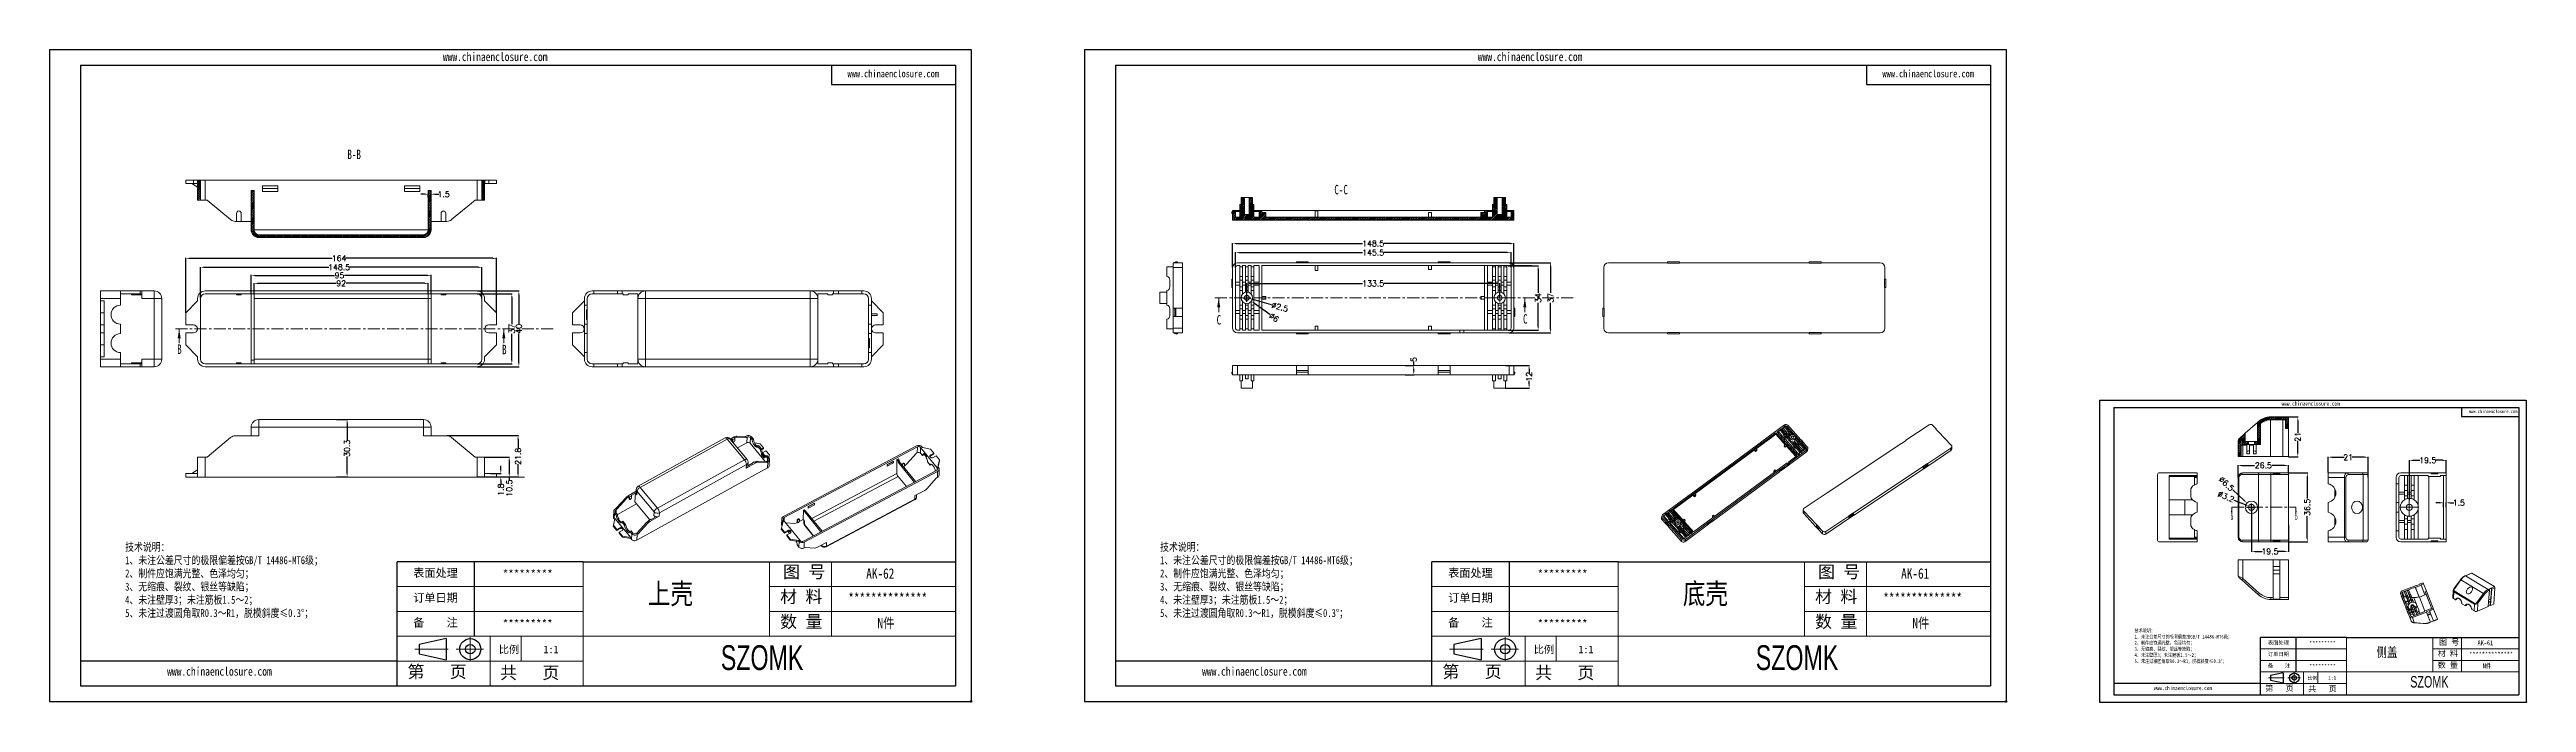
# Model space of a CAD drawing. Header units: inches. Extents: x -1052 to 256, y 228 to 572.
import ezdxf

# ---------------------------------------------------------------- set-up
doc = ezdxf.new("R2010")
doc.units = ezdxf.units.IN
doc.linetypes.add('CENTER', pattern=[10.16, 6.35, -1.27, 1.27, -1.27])
doc.linetypes.add('CENTER2', pattern=[28.575, 19.05, -3.175, 3.175, -3.175])
doc.layers.add('10', color=7, linetype='Continuous')
doc.layers.add('文字', color=81, linetype='Continuous')
for name, color, linetype, lineweight in [('粗实线', 7, 'Continuous', 30), ('细实线', 3, 'Continuous', 9), ('细点划线', 2, 'CENTER2', 9)]:
    doc.layers.add(name, color=color, linetype=linetype, lineweight=lineweight)
doc.styles.add('SLDTEXTSTYLE6', font='TXT', dxfattribs={"width": 0.7})
doc.styles.get("Standard").update_dxf_attribs({"font": 'txt', "bigfont": 'gbcbig.shx'})
doc.styles.add('宋体', font='', dxfattribs={"width": 0.8, "height": 3.5})
doc.styles.add('长仿宋', font='', dxfattribs={"width": 0.7, "height": 4})
doc.styles.get('宋体').set_extended_font_data('SimSun')
doc.styles.get('长仿宋').set_extended_font_data('SimSun')
doc.dimstyles.new('2.5', dxfattribs={"dimtxt": 3, "dimasz": 2, "dimexe": 0.18, "dimexo": 0.0625, "dimgap": 0.09, "dimtad": 0, "dimdsep": 46, "dimtxsty": 'Standard', "dimcen": 2, "dimclrd": 3, "dimclre": 3, "dimclrt": 256, "dimadec": 0, "dimazin": 2, "dimtfac": 1, "dimtofl": 0, "dimtmove": 0, "dimatfit": 3, "dimfxl": 0, "dimtolj": 1, "dimtzin": 0, "dimarcsym": 0})
pattern_1 = [(45, (-1715.876, -315.2474), (-0.4490128, 0.4490128), [])]

msp = doc.modelspace()

# ---------------------------------------------------------------- texts
at = {"color": 7, "linetype": 'Continuous', "attachment_point": 1, "style": 'SLDTEXTSTYLE6'}
for s, insert, char_height in [('B-B', (-894.62, 519.636), 5), ('C-C', (-373.515, 501.055), 5), ('C', (-435.666, 432.343), 5), ('C', (-273.889, 432.801), 5), ('B', (-984.49, 416.847), 5), ('B', (-812.946, 416.654), 5), ('D', (99.69, 326.669), 2.5), ('D', (133.694, 326.755), 2.5)]:
    msp.add_mtext(s, dxfattribs=dict(at, insert=insert, char_height=char_height))
at = {"attachment_point": 1}
for s, insert, char_height, width in [('{\\fSimHei|b0|i0|c134|p49;表面处理}', (-859.85, 298.414), 4.31035, 2449.78831), ('{\\fSimHei|b0|i0|c134|p49;*********}', (-812.64, 297.859), 4.31035, 2449.78831), ('{\\fSimHei|b0|i0|c134|p49;表面处理}', (-313.408, 298.414), 4.31035, 2449.78831), ('{\\fSimHei|b0|i0|c134|p49;*********}', (-266.198, 297.859), 4.31035, 2449.78831), ('{\\fSimHei|b0|i0|c134|p49;订单日期}', (-859.85, 285.307), 4.31035, 2449.78831), ('{\\fSimHei|b0|i0|c134|p49;订单日期}', (-313.408, 285.307), 4.31035, 2449.78831), ('{\\fSimHei|b0|i0|c134|p49;备    注}', (-859.85, 272.2), 4.31035, 2449.78831), ('{\\fSimHei|b0|i0|c134|p49;*********}', (-812.64, 271.646), 4.31035, 2449.78831), ('{\\fSimHei|b0|i0|c134|p49;备    注}', (-313.408, 272.2), 4.31035, 2449.78831), ('{\\fSimHei|b0|i0|c134|p49;*********}', (-266.198, 271.646), 4.31035, 2449.78831), ('{\\fSimHei|b0|i0|c134|p49;备    注}', (119.378, 248.373), 1.99553, 1134.16125), ('{\\fSimHei|b0|i0|c134|p49;表面处理}', (119.378, 260.509), 1.99553, 1134.16125), ('{\\fSimHei|b0|i0|c134|p49;订单日期}', (119.378, 254.441), 1.99553, 1134.16125), ('{\\fSimHei|b0|i0|c134|p49;*********}', (141.234, 260.252), 1.99553, 1134.16125), ('{\\fSimHei|b0|i0|c134|p49;*********}', (141.234, 248.116), 1.99553, 1134.16125)]:
    msp.add_mtext(s, dxfattribs=dict(at, insert=insert, char_height=char_height, width=width))
at = {"layer": '文字', "color": 0, "attachment_point": 1, "style": '宋体'}
for s, insert, char_height, width in [('www.chinaenclosure.com', (-844.211, 571), 4.61355, 81.0556), ('www.chinaenclosure.com', (-297.769, 571), 4.61355, 81.0556), ('www.chinaenclosure.com', (-630.589, 561.673), 3.84462, 67.54633), ('www.chinaenclosure.com', (-84.147, 561.673), 3.84462, 67.54633), ('www.chinaenclosure.com', (126.618, 386.706), 2.1359, 37.52574), ('www.chinaenclosure.com', (225.517, 382.388), 1.77992, 31.27145), ('{\\H1.111x;技术说明：\\P1、未注公差尺寸的极限偏差按GB/T 14486-MT6级；\\P2、制件应饱满光整、色泽均匀；\\P3、无缩痕、裂纹、银丝等缺陷；\\P4、未注壁厚3；未注筋板1.5～2；\\P5、未注过渡圆角取R0.3～R1，脱模斜度≤0.3%%D；}', (-1011.971, 312.034), 3.76305, 178.61731), ('{\\H1.111x;技术说明：\\P1、未注公差尺寸的极限偏差按GB/T 14486-MT6级；\\P2、制件应饱满光整、色泽均匀；\\P3、无缩痕、裂纹、银丝等缺陷；\\P4、未注壁厚3；未注筋板1.5～2；\\P5、未注过渡圆角取R0.3～R1，脱模斜度≤0.3%%D；}', (-465.529, 312.034), 3.76305, 178.61731), ('上壳', (-735.953, 290.818), 10.9222, 139.63669), ('{\\H1.111x;AK-62}', (-620.693, 298.709), 4.915, 56.82292), ('底壳', (-189.511, 290.818), 10.9222, 139.63669), ('{\\H1.111x;AK-61}', (-74.251, 298.709), 4.915, 56.82292), ('{\\H1.111x;**************}', (-630.147, 285.603), 4.915, 56.82292), ('{\\H1.111x;**************}', (-83.705, 285.603), 4.915, 56.82292), ('{\\H1.111x;N件}', (-614.748, 272.496), 4.915, 56.82292), ('{\\H1.111x;N件}', (-68.306, 272.496), 4.915, 56.82292), ('{\\H1.111x;技术说明：\\P1、未注公差尺寸的极限偏差按GB/T 14486-MT6级；\\P2、制件应饱满光整、色泽均匀；\\P3、无缩痕、裂纹、银丝等缺陷；\\P4、未注壁厚3；未注筋板1.5～2；\\P5、未注过渡圆角取R0.3～R1，脱模斜度≤0.3%%D；}', (48.951, 266.815), 1.74215, 82.6932), ('侧盖', (176.738, 256.992), 5.0566, 64.64662), ('{\\H1.111x;**************}', (225.722, 254.578), 2.27546, 26.30691), ('{\\H1.111x;AK-61}', (230.099, 260.646), 2.27546, 26.30691), ('{\\H1.111x;N件}', (232.851, 248.51), 2.27546, 26.30691), ('www.chinaenclosure.com', (-989.793, 246.645), 4.61355, 81.0556), ('www.chinaenclosure.com', (-443.352, 246.645), 4.61355, 81.0556), ('www.chinaenclosure.com', (59.219, 236.542), 2.1359, 37.52574)]:
    msp.add_mtext(s, dxfattribs=dict(at, insert=insert, char_height=char_height, width=width))
at = {"layer": '粗实线', "attachment_point": 1, "style": '长仿宋'}
for insert, char_height, width in [((-697.472, 258.12), 13.10667, 146.97831), ((-151.03, 258.12), 13.10667, 146.97831), ((194.553, 241.854), 6.0679, 68.04551)]:
    msp.add_mtext('{\\fSTXinwei|b0|i0|c134|p2;SZOMK}', dxfattribs=dict(at, insert=insert, char_height=char_height, width=width))
at = {"layer": '细实线', "color": 7, "attachment_point": 1}
for s, insert, char_height, width in [('{\\fSimSun|b0|i0|c134|p54;材 料   }', (-666.145, 287.037), 6.55333, 32.76667), ('{\\fSimSun|b0|i0|c134|p54;图 号}', (-664.592, 300.144), 6.55333, 32.76667), ('{\\fSimSun|b0|i0|c134|p54;材 料   }', (-119.704, 287.037), 6.55333, 32.76667), ('{\\fSimSun|b0|i0|c134|p54;图 号}', (-118.15, 300.144), 6.55333, 32.76667), ('{\\fSimSun|b0|i0|c134|p54;数 量}', (-666.114, 273.866), 6.55333, 29.60879), ('{\\fSimSun|b0|i0|c134|p54;数 量}', (-119.672, 273.866), 6.55333, 29.60879), ('{\\fSimSun|b0|i0|c134|p54;图 号}', (209.775, 261.31), 3.03395, 15.16975), ('{\\fSimSun|b0|i0|c134|p54;比例}', (-814.661, 257.849), 3.932, 17.26026), ('{\\fSimSun|b0|i0|c134|p54;1:1}', (-791.11, 257.849), 3.932, 17.26026), ('{\\fSimSun|b0|i0|c134|p54;比例}', (-268.219, 257.849), 3.932, 17.26026), ('{\\fSimSun|b0|i0|c134|p54;1:1}', (-244.668, 257.849), 3.932, 17.26026), ('{\\fSimSun|b0|i0|c134|p54;材 料   }', (209.056, 255.242), 3.03395, 15.16975), ('{\\fSimSun|b0|i0|c134|p54;数 量}', (209.07, 249.144), 3.03395, 13.70777), ('{\\fSimSun|b0|i0|c134|p54;第   页}', (-862.884, 247.454), 6.55333, 49.15), ('{\\fSimSun|b0|i0|c134|p54; 共   页}', (-818.446, 246.897), 6.55333, 49.15), ('{\\fSimSun|b0|i0|c134|p54;第   页}', (-316.442, 247.454), 6.55333, 49.15), ('{\\fSimSun|b0|i0|c134|p54; 共   页}', (-272.004, 246.897), 6.55333, 49.15), ('{\\fSimSun|b0|i0|c134|p54;第   页}', (117.973, 236.916), 3.03395, 22.75463), ('{\\fSimSun|b0|i0|c134|p54;比例}', (140.299, 241.729), 1.82037, 7.99086), ('{\\fSimSun|b0|i0|c134|p54; 共   页}', (138.546, 236.658), 3.03395, 22.75463), ('{\\fSimSun|b0|i0|c134|p54;1:1}', (151.202, 241.729), 1.82037, 7.99086)]:
    msp.add_mtext(s, dxfattribs=dict(at, insert=insert, char_height=char_height, width=width))

# ---------------------------------------------------------------- blocks, each defined once
blk = doc.blocks.new('SW_CENTERMARKSYMBOL_1')
at = {"color": 0, "linetype": 'Continuous', "lineweight": 0}
for p, q in [((-5, 0), (-5.5, 0)), ((0, 0), (-2.5, 0)), ((0, 5), (0, 5.5)), ((0, 0), (0, 2.5)), ((0, 0), (0, -2.5)), ((0, 0), (2.5, 0)), ((5, 0), (5.5, 0)), ((0, -5), (0, -5.5))]:
    blk.add_line(p, q, dxfattribs=at)
blk = doc.blocks.new('SW_CENTERMARKSYMBOL_5')
at = {"color": 0, "linetype": 'Continuous', "lineweight": 0}
for p, q in [((-2.5, 0), (-5, 0)), ((0, 0), (-2.5, 0)), ((0, 2.5), (0, 5)), ((0, 0), (0, 2.5)), ((0, 0), (0, -2.5)), ((0, 0), (2.5, 0)), ((2.5, 0), (5, 0)), ((0, -2.5), (0, -5))]:
    blk.add_line(p, q, dxfattribs=at)
blk = doc.blocks.new('*D117')
at = {"color": 3, "lineweight": -2, "transparency": 16777216}
for p, q in [((-979.9, 433.6), (-979.9, 462.5)), ((-977.9, 462.3), (-902.6, 462.3)), ((-817.9, 462.3), (-895.4, 462.3)), ((-815.9, 433.6), (-815.9, 462.5))]:
    blk.add_line(p, q, dxfattribs=at)
at = {"color": 3, "transparency": 16777216}
for points in [[(-977.9, 462.6), (-977.9, 461.9), (-979.9, 462.3)], [(-817.9, 462.6), (-817.9, 461.9), (-815.9, 462.3)]]:
    blk.add_solid(points, dxfattribs=at)
at = {"layer": 'Defpoints', "color": 0, "transparency": 16777216}
for p in [(-815.9, 462.3), (-979.9, 433.6), (-815.9, 433.6)]:
    blk.add_point(p, dxfattribs=at)
at = {"transparency": 16777216, "insert": (-899, 462.3), "char_height": 3, "attachment_point": 5}
blk.add_mtext('\\A1;164', dxfattribs=at)
blk = doc.blocks.new('*D118')
at = {"color": 3, "lineweight": -2, "transparency": 16777216}
for p, q in [((-972.2, 441.1), (-972.2, 457.7)), ((-823.7, 441.1), (-823.7, 457.7)), ((-970.2, 457.6), (-904.5, 457.6)), ((-825.7, 457.6), (-893.4, 457.6))]:
    blk.add_line(p, q, dxfattribs=at)
at = {"color": 3, "transparency": 16777216}
for points in [[(-970.2, 457.9), (-970.2, 457.2), (-972.2, 457.6)], [(-825.7, 457.9), (-825.7, 457.2), (-823.7, 457.6)]]:
    blk.add_solid(points, dxfattribs=at)
at = {"layer": 'Defpoints', "color": 0, "transparency": 16777216}
for p in [(-823.7, 457.6), (-972.2, 441.1), (-823.7, 441.1)]:
    blk.add_point(p, dxfattribs=at)
at = {"transparency": 16777216, "insert": (-899, 457.6), "char_height": 3, "attachment_point": 5}
blk.add_mtext('\\A1;148.5', dxfattribs=at)
blk = doc.blocks.new('*D119')
at = {"color": 3, "lineweight": -2, "transparency": 16777216}
for p, q in [((-945.4, 443.6), (-945.4, 453.5)), ((-943.4, 453.3), (-901.4, 453.3)), ((-852.4, 453.3), (-896.2, 453.3)), ((-850.4, 443.6), (-850.4, 453.5))]:
    blk.add_line(p, q, dxfattribs=at)
at = {"color": 3, "transparency": 16777216}
for points in [[(-943.4, 453.6), (-943.4, 453), (-945.4, 453.3)], [(-852.4, 453.6), (-852.4, 453), (-850.4, 453.3)]]:
    blk.add_solid(points, dxfattribs=at)
at = {"layer": 'Defpoints', "color": 0, "transparency": 16777216}
for p in [(-850.4, 453.3), (-945.4, 443.6), (-850.4, 443.6)]:
    blk.add_point(p, dxfattribs=at)
at = {"transparency": 16777216, "insert": (-898.8, 453.3), "char_height": 3, "attachment_point": 5}
blk.add_mtext('\\A1;95', dxfattribs=at)
blk = doc.blocks.new('*D120')
at = {"color": 3, "lineweight": -2, "transparency": 16777216}
for p, q in [((-943.9, 443.6), (-943.9, 449.2)), ((-941.9, 449.1), (-900.5, 449.1)), ((-853.9, 449.1), (-895.3, 449.1)), ((-851.9, 443.6), (-851.9, 449.2))]:
    blk.add_line(p, q, dxfattribs=at)
at = {"color": 3, "transparency": 16777216}
for points in [[(-941.9, 449.4), (-941.9, 448.7), (-943.9, 449.1)], [(-853.9, 449.4), (-853.9, 448.7), (-851.9, 449.1)]]:
    blk.add_solid(points, dxfattribs=at)
at = {"layer": 'Defpoints', "color": 0, "transparency": 16777216}
for p in [(-851.9, 449.1), (-943.9, 443.6), (-851.9, 443.6)]:
    blk.add_point(p, dxfattribs=at)
at = {"transparency": 16777216, "insert": (-897.9, 449.1), "char_height": 3, "attachment_point": 5}
blk.add_mtext('\\A1;92', dxfattribs=at)
blk = doc.blocks.new('*D121')
at = {"color": 3, "lineweight": -2, "transparency": 16777216}
for p, q in [((-826.1, 445.1), (-803.9, 445.1)), ((-804.1, 443.1), (-804.1, 427.4)), ((-804.1, 407.1), (-804.1, 422.7)), ((-826.1, 405.1), (-803.9, 405.1))]:
    blk.add_line(p, q, dxfattribs=at)
at = {"color": 3, "transparency": 16777216}
for points in [[(-804.4, 443.1), (-803.8, 443.1), (-804.1, 445.1)], [(-804.4, 407.1), (-803.8, 407.1), (-804.1, 405.1)]]:
    blk.add_solid(points, dxfattribs=at)
at = {"layer": 'Defpoints', "color": 0, "transparency": 16777216}
for p in [(-826.2, 445.1), (-804.1, 445.1), (-826.2, 405.1)]:
    blk.add_point(p, dxfattribs=at)
at = {"transparency": 16777216, "insert": (-804.1, 425.1), "char_height": 3, "attachment_point": 5, "rotation": 90}
blk.add_mtext('\\A1;40', dxfattribs=at)
blk = doc.blocks.new('*D122')
at = {"color": 3, "lineweight": -2, "transparency": 16777216}
for p, q in [((-826.1, 443.6), (-807.6, 443.6)), ((-807.8, 441.6), (-807.8, 427.6)), ((-807.8, 408.6), (-807.8, 422.5)), ((-826.1, 406.6), (-807.6, 406.6))]:
    blk.add_line(p, q, dxfattribs=at)
at = {"color": 3, "transparency": 16777216}
for points in [[(-808.1, 441.6), (-807.5, 441.6), (-807.8, 443.6)], [(-808.1, 408.6), (-807.5, 408.6), (-807.8, 406.6)]]:
    blk.add_solid(points, dxfattribs=at)
at = {"layer": 'Defpoints', "color": 0, "transparency": 16777216}
for p in [(-826.2, 443.6), (-807.8, 443.6), (-826.2, 406.6)]:
    blk.add_point(p, dxfattribs=at)
at = {"transparency": 16777216, "insert": (-807.8, 425.1), "char_height": 3, "attachment_point": 5, "rotation": 90}
blk.add_mtext('\\A1;37', dxfattribs=at)
blk = doc.blocks.new('*D123')
at = {"color": 3, "lineweight": -2, "transparency": 16777216}
for p, q in [((-819, 348.7), (-813.4, 348.7)), ((-819, 346.9), (-813.4, 346.9)), ((-813.6, 350.7), (-813.6, 352.7)), ((-813.6, 344.9), (-813.6, 342.8))]:
    blk.add_line(p, q, dxfattribs=at)
at = {"color": 3, "transparency": 16777216}
for points in [[(-814, 350.7), (-813.3, 350.7), (-813.6, 348.7)], [(-814, 344.9), (-813.3, 344.9), (-813.6, 346.9)]]:
    blk.add_solid(points, dxfattribs=at)
at = {"layer": 'Defpoints', "color": 0, "transparency": 16777216}
for p in [(-819.1, 348.7), (-819.1, 346.9), (-813.6, 348.7)]:
    blk.add_point(p, dxfattribs=at)
at = {"transparency": 16777216, "insert": (-813.6, 340.2), "char_height": 3, "attachment_point": 5, "rotation": 90}
blk.add_mtext('\\A1;1.8', dxfattribs=at)
blk = doc.blocks.new('*D124')
at = {"color": 3, "lineweight": -2, "transparency": 16777216}
for p, q in [((-822.1, 357.4), (-809, 357.4)), ((-809.2, 355.4), (-809.2, 348.9)), ((-821.3, 346.9), (-809, 346.9)), ((-809.2, 346.9), (-809.2, 344.9))]:
    blk.add_line(p, q, dxfattribs=at)
at = {"color": 3, "transparency": 16777216}
for points in [[(-809.5, 355.4), (-808.8, 355.4), (-809.2, 357.4)], [(-809.5, 348.9), (-808.8, 348.9), (-809.2, 346.9)]]:
    blk.add_solid(points, dxfattribs=at)
at = {"layer": 'Defpoints', "color": 0, "transparency": 16777216}
for p in [(-822.2, 357.4), (-809.2, 357.4), (-821.4, 346.9)]:
    blk.add_point(p, dxfattribs=at)
at = {"transparency": 16777216, "insert": (-809.2, 341), "char_height": 3, "attachment_point": 5, "rotation": 90}
blk.add_mtext('\\A1;10.5', dxfattribs=at)
blk = doc.blocks.new('*D125')
at = {"color": 3, "lineweight": -2, "transparency": 16777216}
for p, q in [((-842.1, 368.7), (-804.3, 368.7)), ((-804.5, 366.7), (-804.5, 361.9)), ((-804.5, 348.9), (-804.5, 353.7)), ((-826.1, 346.9), (-804.3, 346.9))]:
    blk.add_line(p, q, dxfattribs=at)
at = {"color": 3, "transparency": 16777216}
for points in [[(-804.9, 366.7), (-804.2, 366.7), (-804.5, 368.7)], [(-804.9, 348.9), (-804.2, 348.9), (-804.5, 346.9)]]:
    blk.add_solid(points, dxfattribs=at)
at = {"layer": 'Defpoints', "color": 0, "transparency": 16777216}
for p in [(-842.1, 368.7), (-804.5, 368.7), (-826.2, 346.9)]:
    blk.add_point(p, dxfattribs=at)
at = {"transparency": 16777216, "insert": (-804.5, 357.8), "char_height": 3, "attachment_point": 5, "rotation": 90}
blk.add_mtext('\\A1;21.8', dxfattribs=at)
blk = doc.blocks.new('*D126')
at = {"color": 3, "lineweight": -2, "transparency": 16777216}
for p, q in [((-900.3, 377.2), (-894.6, 377.2)), ((-894.8, 375.2), (-894.8, 366.4)), ((-894.8, 348.9), (-894.8, 357.7)), ((-900.3, 346.9), (-894.6, 346.9))]:
    blk.add_line(p, q, dxfattribs=at)
at = {"color": 3, "transparency": 16777216}
for points in [[(-895.1, 375.2), (-894.4, 375.2), (-894.8, 377.2)], [(-895.1, 348.9), (-894.4, 348.9), (-894.8, 346.9)]]:
    blk.add_solid(points, dxfattribs=at)
at = {"layer": 'Defpoints', "color": 0, "transparency": 16777216}
for p in [(-900.4, 377.2), (-894.8, 377.2), (-900.4, 346.9)]:
    blk.add_point(p, dxfattribs=at)
at = {"transparency": 16777216, "insert": (-894.8, 362), "char_height": 3, "attachment_point": 5, "rotation": 90}
blk.add_mtext('\\A1;30.3', dxfattribs=at)
blk = doc.blocks.new('*D127')
at = {"color": 3, "lineweight": -2, "transparency": 16777216}
for p, q in [((-853.9, 496.1), (-855.9, 496.1)), ((-851.9, 494.6), (-851.9, 496.3)), ((-850.4, 496.1), (-850.4, 496.3)), ((-848.4, 496.1), (-846.4, 496.1))]:
    blk.add_line(p, q, dxfattribs=at)
at = {"color": 3, "transparency": 16777216}
for points in [[(-853.9, 496.5), (-853.9, 495.8), (-851.9, 496.1)], [(-848.4, 496.5), (-848.4, 495.8), (-850.4, 496.1)]]:
    blk.add_solid(points, dxfattribs=at)
at = {"layer": 'Defpoints', "color": 0, "transparency": 16777216}
for p in [(-851.9, 494.6), (-850.4, 496.1), (-850.4, 496.1)]:
    blk.add_point(p, dxfattribs=at)
at = {"transparency": 16777216, "insert": (-843.8, 496.1), "char_height": 3, "attachment_point": 5}
blk.add_mtext('\\A1;1.5', dxfattribs=at)
blk = doc.blocks.new('*D128')
at = {"color": 3, "lineweight": -2, "transparency": 16777216}
for p, q in [((-427.2, 457.5), (-427.2, 470.3)), ((-425.2, 470.1), (-358.6, 470.1)), ((-280.7, 470.1), (-347.4, 470.1)), ((-278.7, 457.5), (-278.7, 470.3))]:
    blk.add_line(p, q, dxfattribs=at)
at = {"color": 3, "transparency": 16777216}
for points in [[(-425.2, 470.4), (-425.2, 469.7), (-427.2, 470.1)], [(-280.7, 470.4), (-280.7, 469.7), (-278.7, 470.1)]]:
    blk.add_solid(points, dxfattribs=at)
at = {"layer": 'Defpoints', "color": 0, "transparency": 16777216}
for p in [(-278.7, 470.1), (-427.2, 457.4), (-278.7, 457.4)]:
    blk.add_point(p, dxfattribs=at)
at = {"transparency": 16777216, "insert": (-353, 470.1), "char_height": 3, "attachment_point": 5}
blk.add_mtext('\\A1;148.5', dxfattribs=at)
blk = doc.blocks.new('*D129')
at = {"color": 3, "lineweight": -2, "transparency": 16777216}
for p, q in [((-425.7, 457.5), (-425.7, 465.5)), ((-423.7, 465.3), (-358.6, 465.3)), ((-282.2, 465.3), (-347.4, 465.3)), ((-280.2, 457.5), (-280.2, 465.5))]:
    blk.add_line(p, q, dxfattribs=at)
at = {"color": 3, "transparency": 16777216}
for points in [[(-423.7, 465.6), (-423.7, 465), (-425.7, 465.3)], [(-282.2, 465.6), (-282.2, 465), (-280.2, 465.3)]]:
    blk.add_solid(points, dxfattribs=at)
at = {"layer": 'Defpoints', "color": 0, "transparency": 16777216}
for p in [(-425.7, 465.3), (-425.7, 457.4), (-280.2, 457.4)]:
    blk.add_point(p, dxfattribs=at)
at = {"transparency": 16777216, "insert": (-353, 465.3), "char_height": 3, "attachment_point": 5}
blk.add_mtext('\\A1;145.5', dxfattribs=at)
blk = doc.blocks.new('*D130')
at = {"color": 3, "lineweight": -2, "transparency": 16777216}
for p, q in [((-419.7, 441.5), (-419.7, 449.2)), ((-417.7, 449), (-358.6, 449)), ((-288.2, 449), (-347.4, 449)), ((-286.2, 441.5), (-286.2, 449.2))]:
    blk.add_line(p, q, dxfattribs=at)
at = {"color": 3, "transparency": 16777216}
for points in [[(-417.7, 449.3), (-417.7, 448.7), (-419.7, 449)], [(-288.2, 449.3), (-288.2, 448.7), (-286.2, 449)]]:
    blk.add_solid(points, dxfattribs=at)
at = {"layer": 'Defpoints', "color": 0, "transparency": 16777216}
for p in [(-286.2, 449), (-419.7, 441.4), (-286.2, 441.4)]:
    blk.add_point(p, dxfattribs=at)
at = {"transparency": 16777216, "insert": (-353, 449), "char_height": 3, "attachment_point": 5}
blk.add_mtext('\\A1;133.5', dxfattribs=at)
blk = doc.blocks.new('*D131')
at = {"color": 3, "lineweight": -2, "transparency": 16777216}
for p, q in [((-281.2, 459.9), (-259.2, 459.9)), ((-259.3, 457.9), (-259.3, 444)), ((-259.3, 424.9), (-259.3, 438.8)), ((-281.2, 422.9), (-259.2, 422.9))]:
    blk.add_line(p, q, dxfattribs=at)
at = {"color": 3, "transparency": 16777216}
for points in [[(-259.7, 457.9), (-259, 457.9), (-259.3, 459.9)], [(-259.7, 424.9), (-259, 424.9), (-259.3, 422.9)]]:
    blk.add_solid(points, dxfattribs=at)
at = {"layer": 'Defpoints', "color": 0, "transparency": 16777216}
for p in [(-281.2, 459.9), (-259.3, 459.9), (-281.2, 422.9)]:
    blk.add_point(p, dxfattribs=at)
at = {"transparency": 16777216, "insert": (-259.3, 441.4), "char_height": 3, "attachment_point": 5, "rotation": 90}
blk.add_mtext('\\A1;37', dxfattribs=at)
blk = doc.blocks.new('*D132')
at = {"color": 3, "lineweight": -2, "transparency": 16777216}
for p, q in [((-281.8, 458.4), (-265.8, 458.4)), ((-265.9, 456.4), (-265.9, 444)), ((-265.9, 426.4), (-265.9, 438.8)), ((-281.8, 424.4), (-265.8, 424.4))]:
    blk.add_line(p, q, dxfattribs=at)
at = {"color": 3, "transparency": 16777216}
for points in [[(-266.3, 456.4), (-265.6, 456.4), (-265.9, 458.4)], [(-266.3, 426.4), (-265.6, 426.4), (-265.9, 424.4)]]:
    blk.add_solid(points, dxfattribs=at)
at = {"layer": 'Defpoints', "color": 0, "transparency": 16777216}
for p in [(-281.8, 458.4), (-265.9, 458.4), (-281.8, 424.4)]:
    blk.add_point(p, dxfattribs=at)
at = {"transparency": 16777216, "insert": (-265.9, 441.4), "char_height": 3, "attachment_point": 5, "rotation": 90}
blk.add_mtext('\\A1;34', dxfattribs=at)
blk = doc.blocks.new('*D133')
at = {"color": 3, "lineweight": -2, "transparency": 16777216}
for p, q in [((-336.1, 405.8), (-331.4, 405.8)), ((-331.6, 405.8), (-331.6, 407.8)), ((-336.1, 400.8), (-331.4, 400.8)), ((-331.6, 402.8), (-331.6, 403.8))]:
    blk.add_line(p, q, dxfattribs=at)
at = {"color": 3, "transparency": 16777216}
for points in [[(-331.9, 403.8), (-331.3, 403.8), (-331.6, 405.8)], [(-331.9, 402.8), (-331.3, 402.8), (-331.6, 400.8)]]:
    blk.add_solid(points, dxfattribs=at)
at = {"layer": 'Defpoints', "color": 0, "transparency": 16777216}
for p in [(-336.2, 405.8), (-331.6, 405.8), (-336.2, 400.8)]:
    blk.add_point(p, dxfattribs=at)
at = {"transparency": 16777216, "insert": (-331.6, 408.9), "char_height": 3, "attachment_point": 5, "rotation": 90}
blk.add_mtext('\\A1;5', dxfattribs=at)
blk = doc.blocks.new('*D134')
at = {"color": 3, "lineweight": -2, "transparency": 16777216}
for p, q in [((-283.2, 405.8), (-270.5, 405.8)), ((-283.2, 393.8), (-270.5, 393.8)), ((-270.7, 403.8), (-270.7, 401.9)), ((-270.7, 395.8), (-270.7, 397.7))]:
    blk.add_line(p, q, dxfattribs=at)
at = {"color": 3, "transparency": 16777216}
for points in [[(-271, 403.8), (-270.3, 403.8), (-270.7, 405.8)], [(-271, 395.8), (-270.3, 395.8), (-270.7, 393.8)]]:
    blk.add_solid(points, dxfattribs=at)
at = {"layer": 'Defpoints', "color": 0, "transparency": 16777216}
for p in [(-283.2, 405.8), (-270.7, 405.8), (-283.2, 393.8)]:
    blk.add_point(p, dxfattribs=at)
at = {"transparency": 16777216, "insert": (-270.7, 399.8), "char_height": 3, "attachment_point": 5, "rotation": 90}
blk.add_mtext('\\A1;12', dxfattribs=at)
blk = doc.blocks.new('*D135')
at = {"color": 3, "lineweight": -2, "transparency": 16777216}
for p, q in [((-421.7, 441.4), (-417.7, 441.4)), ((-419.7, 439.4), (-419.7, 443.4)), ((-406.7, 437.8), (-416.6, 440.6))]:
    blk.add_line(p, q, dxfattribs=at)
at = {"color": 3, "transparency": 16777216}
blk.add_solid([(-416.5, 440.9), (-416.7, 440.2), (-418.5, 441.1)], dxfattribs=at)
at = {"layer": 'Defpoints', "color": 0, "transparency": 16777216}
for p in [(-420.9, 441.8), (-418.5, 441.1)]:
    blk.add_point(p, dxfattribs=at)
at = {"transparency": 16777216, "insert": (-402.3, 436.6), "char_height": 3, "attachment_point": 5, "rotation": 344.5726}
blk.add_mtext('\\A1;∅2.5', dxfattribs=at)
blk = doc.blocks.new('*D136')
at = {"color": 3, "lineweight": -2, "transparency": 16777216}
for p, q in [((-421.7, 441.4), (-417.7, 441.4)), ((-419.7, 439.4), (-419.7, 443.4)), ((-407.5, 432.6), (-415.7, 438.5))]:
    blk.add_line(p, q, dxfattribs=at)
at = {"color": 3, "transparency": 16777216}
blk.add_solid([(-415.5, 438.8), (-415.9, 438.2), (-417.3, 439.7)], dxfattribs=at)
at = {"layer": 'Defpoints', "color": 0, "transparency": 16777216}
for p in [(-422.2, 443.2), (-417.3, 439.7)]:
    blk.add_point(p, dxfattribs=at)
at = {"transparency": 16777216, "insert": (-405.4, 431.1), "char_height": 3, "attachment_point": 5, "rotation": 324.1342}
blk.add_mtext('\\A1;∅6', dxfattribs=at)
blk = doc.blocks.new('*D137')
at = {"color": 3, "lineweight": -2, "transparency": 16777216}
for p, q in [((130.3, 378.6), (135.4, 378.6)), ((135.2, 376.6), (135.2, 370.2)), ((130.3, 357.6), (135.4, 357.6)), ((135.2, 359.6), (135.2, 366))]:
    blk.add_line(p, q, dxfattribs=at)
at = {"color": 3, "transparency": 16777216}
for points in [[(134.9, 376.6), (135.5, 376.6), (135.2, 378.6)], [(134.9, 359.6), (135.5, 359.6), (135.2, 357.6)]]:
    blk.add_solid(points, dxfattribs=at)
at = {"layer": 'Defpoints', "color": 0, "transparency": 16777216}
for p in [(130.2, 378.6), (135.2, 378.6), (130.2, 357.6)]:
    blk.add_point(p, dxfattribs=at)
at = {"transparency": 16777216, "insert": (135.2, 368.1), "char_height": 3, "attachment_point": 5, "rotation": 90}
blk.add_mtext('\\A1;21', dxfattribs=at)
blk = doc.blocks.new('*D138')
at = {"color": 3, "lineweight": -2, "transparency": 16777216}
for p, q in [((103.7, 346.7), (103.7, 353.2)), ((130.2, 349.2), (130.2, 353.2)), ((105.7, 353), (112.4, 353)), ((128.2, 353), (121.6, 353))]:
    blk.add_line(p, q, dxfattribs=at)
at = {"color": 3, "transparency": 16777216}
for points in [[(105.7, 353.3), (105.7, 352.6), (103.7, 353)], [(128.2, 353.3), (128.2, 352.6), (130.2, 353)]]:
    blk.add_solid(points, dxfattribs=at)
at = {"layer": 'Defpoints', "color": 0, "transparency": 16777216}
for p in [(103.7, 346.6), (130.2, 353), (130.2, 349.1)]:
    blk.add_point(p, dxfattribs=at)
at = {"transparency": 16777216, "insert": (117, 353), "char_height": 3, "attachment_point": 5}
blk.add_mtext('\\A1;26.5', dxfattribs=at)
blk = doc.blocks.new('*D139')
at = {"color": 3, "lineweight": -2, "transparency": 16777216}
for p, q in [((130.3, 349.1), (140.4, 349.1)), ((140.2, 347.1), (140.2, 335.5)), ((140.2, 314.6), (140.2, 326.3)), ((130.3, 312.6), (140.4, 312.6))]:
    blk.add_line(p, q, dxfattribs=at)
at = {"color": 3, "transparency": 16777216}
for points in [[(139.9, 347.1), (140.5, 347.1), (140.2, 349.1)], [(139.9, 314.6), (140.5, 314.6), (140.2, 312.6)]]:
    blk.add_solid(points, dxfattribs=at)
at = {"layer": 'Defpoints', "color": 0, "transparency": 16777216}
for p in [(130.2, 349.1), (130.2, 312.6), (140.2, 312.6)]:
    blk.add_point(p, dxfattribs=at)
at = {"transparency": 16777216, "insert": (140.2, 330.9), "char_height": 3, "attachment_point": 5, "rotation": 90}
blk.add_mtext('\\A1;36.5', dxfattribs=at)
blk = doc.blocks.new('*D140')
at = {"color": 3, "lineweight": -2, "transparency": 16777216}
for p, q in [((110.7, 330.8), (110.7, 307.4)), ((130.2, 321.7), (130.2, 307.4)), ((112.7, 307.6), (116.4, 307.6)), ((128.2, 307.6), (124.6, 307.6))]:
    blk.add_line(p, q, dxfattribs=at)
at = {"color": 3, "transparency": 16777216}
for points in [[(112.7, 307.9), (112.7, 307.3), (110.7, 307.6)], [(128.2, 307.9), (128.2, 307.3), (130.2, 307.6)]]:
    blk.add_solid(points, dxfattribs=at)
at = {"layer": 'Defpoints', "color": 0, "transparency": 16777216}
for p in [(110.7, 330.9), (130.2, 321.8), (130.2, 307.6)]:
    blk.add_point(p, dxfattribs=at)
at = {"transparency": 16777216, "insert": (120.5, 307.6), "char_height": 3, "attachment_point": 5}
blk.add_mtext('\\A1;19.5', dxfattribs=at)
blk = doc.blocks.new('*D141')
at = {"color": 3, "lineweight": -2, "transparency": 16777216}
for p, q in [((101.5, 334.7), (107.4, 332.3)), ((108.7, 330.9), (112.7, 330.9)), ((110.7, 328.9), (110.7, 332.9))]:
    blk.add_line(p, q, dxfattribs=at)
at = {"color": 3, "transparency": 16777216}
blk.add_solid([(107.5, 332.6), (107.3, 332), (109.3, 331.5)], dxfattribs=at)
at = {"layer": 'Defpoints', "color": 0, "transparency": 16777216}
for p in [(109.3, 331.5), (112.2, 330.3)]:
    blk.add_point(p, dxfattribs=at)
at = {"transparency": 16777216, "insert": (97.3, 336.5), "char_height": 3, "attachment_point": 5, "rotation": 337.4143}
blk.add_mtext('\\A1;∅3.2', dxfattribs=at)
blk = doc.blocks.new('*D142')
at = {"color": 3, "lineweight": -2, "transparency": 16777216}
for p, q in [((100.9, 340.1), (106.9, 334.5)), ((108.7, 330.9), (112.7, 330.9)), ((110.7, 328.9), (110.7, 332.9))]:
    blk.add_line(p, q, dxfattribs=at)
at = {"color": 3, "transparency": 16777216}
blk.add_solid([(107.1, 334.7), (106.7, 334.2), (108.4, 333.1)], dxfattribs=at)
at = {"layer": 'Defpoints', "color": 0, "transparency": 16777216}
for p in [(108.4, 333.1), (113.1, 328.7)]:
    blk.add_point(p, dxfattribs=at)
at = {"transparency": 16777216, "insert": (97.5, 343.3), "char_height": 3, "attachment_point": 5, "rotation": 316.8458}
blk.add_mtext('\\A1;∅6.5', dxfattribs=at)
blk = doc.blocks.new('*D143')
at = {"color": 3, "lineweight": -2, "transparency": 16777216}
for p, q in [((151.3, 349.2), (151.3, 357.5)), ((153.3, 357.3), (159.7, 357.3)), ((170.3, 357.3), (163.9, 357.3)), ((172.3, 346.6), (172.3, 357.5))]:
    blk.add_line(p, q, dxfattribs=at)
at = {"color": 3, "transparency": 16777216}
for points in [[(153.3, 357.7), (153.3, 357), (151.3, 357.3)], [(170.3, 357.7), (170.3, 357), (172.3, 357.3)]]:
    blk.add_solid(points, dxfattribs=at)
at = {"layer": 'Defpoints', "color": 0, "transparency": 16777216}
for p in [(172.3, 357.3), (151.3, 349.1), (172.3, 346.5)]:
    blk.add_point(p, dxfattribs=at)
at = {"transparency": 16777216, "insert": (161.8, 357.3), "char_height": 3, "attachment_point": 5}
blk.add_mtext('\\A1;21', dxfattribs=at)
blk = doc.blocks.new('*D144')
at = {"color": 3, "lineweight": -2, "transparency": 16777216}
for p, q in [((210.1, 333.3), (208.1, 333.3)), ((212.1, 330.9), (212.1, 333.4)), ((213.6, 330.9), (213.6, 333.4)), ((215.6, 333.3), (217.6, 333.3))]:
    blk.add_line(p, q, dxfattribs=at)
at = {"color": 3, "transparency": 16777216}
for points in [[(210.1, 333.6), (210.1, 332.9), (212.1, 333.3)], [(215.6, 333.6), (215.6, 332.9), (213.6, 333.3)]]:
    blk.add_solid(points, dxfattribs=at)
at = {"layer": 'Defpoints', "color": 0, "transparency": 16777216}
for p in [(212.1, 330.9), (213.6, 333.3), (213.6, 330.9)]:
    blk.add_point(p, dxfattribs=at)
at = {"transparency": 16777216, "insert": (220.2, 333.3), "char_height": 3, "attachment_point": 5}
blk.add_mtext('\\A1;1.5', dxfattribs=at)
blk = doc.blocks.new('*D145')
at = {"color": 3, "lineweight": -2, "transparency": 16777216}
for p, q in [((194.1, 334.7), (194.1, 355.8)), ((196.1, 355.7), (199.7, 355.7)), ((211.6, 355.7), (207.9, 355.7)), ((213.6, 349.2), (213.6, 355.8))]:
    blk.add_line(p, q, dxfattribs=at)
at = {"color": 3, "transparency": 16777216}
for points in [[(196.1, 356), (196.1, 355.3), (194.1, 355.7)], [(211.6, 356), (211.6, 355.3), (213.6, 355.7)]]:
    blk.add_solid(points, dxfattribs=at)
at = {"layer": 'Defpoints', "color": 0, "transparency": 16777216}
for p in [(194.1, 355.7), (213.6, 349.1), (194.1, 334.6)]:
    blk.add_point(p, dxfattribs=at)
at = {"transparency": 16777216, "insert": (203.8, 355.7), "char_height": 3, "attachment_point": 5}
blk.add_mtext('\\A1;19.5', dxfattribs=at)

# ---------------------------------------------------------------- dimensions: what is measured, and where the dimension line sits
for base, p1, p2, picture, middle in [((-850.432, 496.147), (-851.932, 494.556), (-850.432, 496.076), '*D127', (-843.842, 496.147)), ((-278.719, 470.076), (-427.219, 457.431), (-278.719, 457.431), '*D128', (-352.969, 470.076)), ((-425.719, 465.285), (-280.219, 457.431), (-425.719, 457.431), '*D129', (-352.969, 465.285)), ((-851.932, 449.07), (-943.932, 443.552), (-851.932, 443.552), '*D120', (-897.932, 449.07)), ((-286.219, 448.986), (-419.719, 441.431), (-286.219, 441.431), '*D130', (-352.969, 448.986)), ((130.227, 352.976), (103.727, 346.63), (130.227, 349.13), '*D138', (116.977, 352.976)), ((172.268, 357.319), (151.268, 349.13), (172.268, 346.53), '*D143', (161.768, 357.319)), ((194.07, 355.661), (213.57, 349.13), (194.07, 334.63), '*D145', (203.82, 355.661)), ((130.227, 307.585), (110.727, 330.88), (130.227, 321.796), '*D140', (120.477, 307.585)), ((213.57, 333.261), (212.07, 330.88), (213.57, 330.88), '*D144', (220.16, 333.261))]:
    dim = msp.add_linear_dim(base=base, p1=p1, p2=p2, dimstyle='2.5')
    dim.commit()
    dim.dimension.update_dxf_attribs({"geometry": picture, "text_midpoint": middle})
for base, p1, p2, picture, middle in [((-815.932, 462.277), (-979.932, 433.552), (-815.932, 433.552), '*D117', (-898.967, 462.277)), ((-823.682, 457.556), (-972.182, 441.052), (-823.682, 441.052), '*D118', (-898.953, 457.556)), ((-850.432, 453.289), (-945.432, 443.552), (-850.432, 443.552), '*D119', (-898.804, 453.289))]:
    dim = msp.add_linear_dim(base=base, p1=p1, p2=p2, dimstyle='2.5')
    dim.commit()
    dim.dimension.update_dxf_attribs({"geometry": picture, "text_midpoint": middle, "dimtype": 160})
for base, p1, p2, picture, middle in [((-265.943, 458.431), (-281.844, 424.431), (-281.844, 458.431), '*D132', (-265.943, 441.431)), ((-259.334, 459.931), (-281.219, 422.931), (-281.219, 459.931), '*D131', (-259.334, 441.431)), ((-804.099, 445.052), (-826.182, 405.052), (-826.182, 445.052), '*D121', (-804.099, 425.052)), ((-807.81, 443.552), (-826.182, 406.552), (-826.182, 443.552), '*D122', (-807.81, 425.052)), ((-331.593, 405.764), (-336.156, 400.764), (-336.156, 405.764), '*D133', (-331.593, 408.854)), ((-270.665, 405.764), (-283.219, 393.764), (-283.219, 405.764), '*D134', (-270.665, 399.764)), ((-894.777, 377.18), (-900.412, 346.88), (-900.412, 377.18), '*D126', (-894.777, 362.03)), ((-804.522, 368.68), (-826.182, 346.88), (-842.135, 368.68), '*D125', (-804.522, 357.78)), ((135.21, 378.62), (130.227, 357.62), (130.227, 378.62), '*D137', (135.21, 368.12)), ((140.194, 312.63), (130.227, 349.13), (130.227, 312.63), '*D139', (140.194, 330.88))]:
    dim = msp.add_linear_dim(base=base, p1=p1, p2=p2, angle=90, dimstyle='2.5')
    dim.commit()
    dim.dimension.update_dxf_attribs({"geometry": picture, "text_midpoint": middle})
for p1, p2, picture, middle in [((-422.15, 443.189), (-417.288, 439.673), '*D136', (-405.372, 431.058)), ((-420.924, 441.763), (-418.514, 441.098), '*D135', (-402.291, 436.621)), ((112.205, 330.266), (109.25, 331.495), '*D141', (97.294, 336.468)), ((113.098, 328.657), (108.356, 333.103), '*D142', (97.523, 343.261))]:
    dim = msp.add_diameter_dim_2p(p1=p1, p2=p2, dimstyle='2.5')
    dim.commit()
    dim.dimension.update_dxf_attribs({"geometry": picture, "text_midpoint": middle, "dimtype": 163})
for base, p1, p2, picture, middle in [((-809.154, 357.38), (-821.382, 346.88), (-822.182, 357.38), '*D124', (-809.154, 341.04)), ((-813.626, 348.68), (-819.057, 346.88), (-819.057, 348.68), '*D123', (-813.626, 340.168))]:
    dim = msp.add_linear_dim(base=base, p1=p1, p2=p2, angle=90, dimstyle='2.5')
    dim.commit()
    dim.dimension.update_dxf_attribs({"geometry": picture, "text_midpoint": middle, "dimtype": 160})

# ---------------------------------------------------------------- hatches: boundary and pattern name
at = {"linetype": 'Continuous', "lineweight": 0}
h = msp.add_hatch(dxfattribs=at)
h.set_pattern_fill('ANSI31', color=4, scale=0.2, style=0)
h.set_pattern_definition([(45, (-940.0305, -574.25734), (-0.4490128, 0.4490128), [])])
h.paths.add_polyline_path([(-973.682, 501.767), (-973.682, 493.067), (-972.182, 493.067), (-972.182, 503.567), (-973.782, 503.567), (-973.782, 501.767)], flags=0)
h = msp.add_hatch(dxfattribs=at)
h.set_pattern_fill('ANSI31', color=4, scale=0.2, style=0)
h.set_pattern_definition(pattern_1)
h.paths.add_polyline_path([(-850.432, 477.267), (-850.432, 498.067), (-851.932, 498.067), (-851.932, 477.267, -0.41421356), (-854.432, 474.767), (-941.432, 474.767, -0.41421356), (-943.932, 477.267), (-943.932, 498.067), (-945.432, 498.067), (-945.432, 477.267, 0.41421356), (-941.432, 473.267), (-854.432, 473.267, 0.41421356)])
h = msp.add_hatch(dxfattribs=at)
h.set_pattern_fill('ANSI31', color=4, scale=0.2, style=0)
h.set_pattern_definition([(45, (-965.0305, -574.25734), (-0.4490128, 0.4490128), [])])
h.paths.add_polyline_path([(-823.682, 493.067), (-822.182, 493.067), (-822.182, 501.767), (-822.082, 501.767), (-822.082, 503.567), (-823.682, 503.567)], flags=0)
h = msp.add_hatch(dxfattribs=at)
h.set_pattern_fill('ANSI31', color=4, scale=0.2, style=0)
h.set_pattern_definition(pattern_1)
h.paths.add_polyline_path([(-282.469, 490.663), (-283.219, 490.663), (-283.219, 494.463), (-284.969, 494.463), (-284.969, 485.463), (-287.469, 485.463), (-287.469, 494.463), (-289.219, 494.463), (-289.219, 490.663), (-289.969, 490.663), (-289.969, 483.963), (-292.719, 483.963), (-292.719, 487.463), (-294.219, 487.463), (-294.219, 486.463), (-296.219, 486.463), (-296.219, 483.963), (-409.719, 483.963), (-409.719, 486.463), (-411.719, 486.463), (-411.719, 487.463), (-413.219, 487.463), (-413.219, 483.963), (-415.969, 483.963), (-415.969, 490.663), (-416.719, 490.663), (-416.719, 494.463), (-418.469, 494.463), (-418.469, 485.463), (-420.969, 485.463), (-420.969, 494.463), (-422.719, 494.463), (-422.719, 490.663), (-423.469, 490.663), (-423.469, 483.963), (-425.719, 483.963), (-425.719, 487.463), (-427.219, 487.463), (-427.219, 482.463), (-278.719, 482.463), (-278.719, 487.463), (-280.219, 487.463), (-280.219, 483.963), (-282.469, 483.963)])
h = msp.add_hatch(dxfattribs=at)
h.set_pattern_fill('ANSI31', color=4, scale=0.2, style=0)
h.set_pattern_definition(pattern_1)
edge = h.paths.add_edge_path(flags=0)
edge.add_line((103.727, 357.62), (105.227, 357.62))
edge.add_line((105.227, 357.62), (105.227, 365.946))
edge.add_line((105.227, 365.946), (105.977, 366.613))
edge.add_line((105.977, 366.613), (105.977, 364.12))
edge.add_line((105.977, 364.12), (109.127, 364.12))
edge.add_line((109.127, 364.12), (109.127, 365.62))
edge.add_line((109.127, 365.62), (107.477, 365.62))
edge.add_line((107.477, 365.62), (107.477, 369.953))
edge.add_line((107.477, 369.953), (104.063, 366.918))
edge.add_arc((104.727, 366.171), 1, 131.633539, 180)
edge.add_line((103.727, 366.171), (103.727, 357.62))
h = msp.add_hatch(dxfattribs=at)
h.set_pattern_fill('ANSI31', color=4, scale=0.2, style=0)
h.set_pattern_definition(pattern_1)
edge = h.paths.add_edge_path(flags=0)
edge.add_line((128.727, 377.12), (128.727, 372.42))
edge.add_line((128.727, 372.42), (130.227, 372.42))
edge.add_line((130.227, 372.42), (130.227, 378.62))
edge.add_line((130.227, 378.62), (121.029, 378.62))
edge.add_arc((121.029, 368.62), 10, 90, 131.633539)
edge.add_line((114.386, 376.094), (113.977, 375.731))
edge.add_line((113.977, 375.731), (113.977, 365.62))
edge.add_line((113.977, 365.62), (112.327, 365.62))
edge.add_line((112.327, 365.62), (112.327, 364.12))
edge.add_line((112.327, 364.12), (115.477, 364.12))
edge.add_line((115.477, 364.12), (115.477, 375.056))
edge.add_arc((121.029, 368.62), 8.5, 90, 130.781464, ccw=False)
edge.add_line((121.029, 377.12), (128.727, 377.12))

# ---------------------------------------------------------------- linework, layer by layer
for p, q in [((-1051.891, 572.458), (-565.306, 572.458)), ((-1051.891, 572.458), (-1051.891, 228.408)), ((-1035.508, 564.266), (-573.498, 564.266)), ((-1035.508, 564.266), (-1035.508, 236.6)), ((-639.031, 564.266), (-639.031, 554.027)), ((-573.498, 564.266), (-573.498, 236.6)), ((-565.306, 572.458), (-565.306, 228.408)), ((-505.45, 572.458), (-18.865, 572.458)), ((-505.45, 572.458), (-505.45, 228.408)), ((-489.066, 564.266), (-27.056, 564.266)), ((-489.066, 564.266), (-489.066, 236.6)), ((-92.59, 564.266), (-92.59, 554.027)), ((-27.056, 564.266), (-27.056, 236.6)), ((-18.865, 572.458), (-18.865, 228.408)), ((-639.031, 554.027), (-573.498, 554.027)), ((-92.59, 554.027), (-27.056, 554.027)), ((30.47, 387.381), (255.741, 387.381)), ((30.47, 387.381), (30.47, 228.099)), ((38.055, 383.589), (251.948, 383.589)), ((38.055, 383.589), (38.055, 231.891)), ((221.609, 383.589), (221.609, 378.848)), ((251.948, 383.589), (251.948, 231.891)), ((255.741, 387.381), (255.741, 228.099)), ((221.609, 378.848), (251.948, 378.848)), ((-770.098, 302.133), (-868.398, 302.133)), ((-868.398, 236.6), (-868.398, 302.133)), ((-827.44, 262.813), (-827.44, 302.133)), ((-770.098, 302.133), (-573.498, 302.133)), ((-223.656, 302.133), (-321.956, 302.133)), ((-321.956, 236.6), (-321.956, 302.133)), ((-280.998, 262.813), (-280.998, 302.133)), ((-223.656, 302.133), (-27.056, 302.133)), ((160.93, 262.231), (115.42, 262.231)), ((115.42, 231.891), (115.42, 262.231)), ((134.382, 244.027), (134.382, 262.231)), ((160.93, 262.231), (251.948, 262.231)), ((-868.398, 249.706), (-1035.508, 249.706)), ((-321.956, 249.706), (-489.066, 249.706)), ((-1035.508, 236.6), (-573.498, 236.6)), ((-489.066, 236.6), (-27.056, 236.6)), ((115.42, 237.959), (38.055, 237.959)), ((-1051.891, 228.408), (-565.306, 228.408)), ((-505.45, 228.408), (-18.865, 228.408)), ((30.47, 228.099), (255.741, 228.099)), ((38.055, 231.891), (251.948, 231.891))]:
    msp.add_line(p, q)
at = {"color": 7, "linetype": 'Continuous', "lineweight": 15}
for p, q in [((-979.932, 501.767), (-979.932, 503.567)), ((-979.932, 503.567), (-975.932, 503.567)), ((-979.932, 501.767), (-975.932, 501.767)), ((-976.682, 501.767), (-973.682, 499.767)), ((-975.932, 501.767), (-975.932, 503.567)), ((-975.932, 503.567), (-973.782, 503.567)), ((-975.932, 501.767), (-973.782, 501.767)), ((-973.782, 503.567), (-973.782, 501.767)), ((-972.182, 503.567), (-973.782, 503.567)), ((-973.682, 501.767), (-973.782, 501.767)), ((-973.682, 493.067), (-973.682, 501.767)), ((-972.182, 493.067), (-972.182, 503.567)), ((-969.682, 503.567), (-972.182, 503.567)), ((-969.682, 493.067), (-969.682, 503.567)), ((-815.932, 503.567), (-969.682, 503.567)), ((-945.432, 477.267), (-945.432, 498.067)), ((-943.932, 498.067), (-945.432, 498.067)), ((-943.932, 498.067), (-943.932, 477.267)), ((-931.432, 500.567), (-939.432, 500.567)), ((-939.432, 500.567), (-939.432, 497.567)), ((-939.432, 499.067), (-931.432, 499.067)), ((-931.432, 497.567), (-939.432, 497.567)), ((-931.432, 497.567), (-931.432, 500.567)), ((-864.432, 500.567), (-856.432, 500.567)), ((-864.432, 497.567), (-864.432, 500.567)), ((-856.432, 499.067), (-864.432, 499.067)), ((-856.432, 497.567), (-864.432, 497.567)), ((-856.432, 500.567), (-856.432, 497.567)), ((-850.432, 498.067), (-851.932, 498.067)), ((-851.932, 477.267), (-851.932, 498.067)), ((-850.432, 498.067), (-850.432, 477.267)), ((-826.182, 503.567), (-826.182, 493.067)), ((-823.682, 503.567), (-826.182, 503.567)), ((-822.082, 503.567), (-823.682, 503.567)), ((-823.682, 503.567), (-823.682, 493.067)), ((-822.082, 501.767), (-822.182, 501.767)), ((-822.182, 501.767), (-822.182, 493.067)), ((-822.082, 503.567), (-822.082, 501.767)), ((-819.932, 503.567), (-822.082, 503.567)), ((-819.932, 501.767), (-822.082, 501.767)), ((-819.932, 501.767), (-819.932, 503.567)), ((-815.932, 503.567), (-819.932, 503.567)), ((-815.932, 501.767), (-819.932, 501.767)), ((-815.932, 503.567), (-815.932, 501.767)), ((-973.682, 493.067), (-972.182, 493.067)), ((-969.682, 493.067), (-972.182, 493.067)), ((-969.682, 493.067), (-968.682, 493.067)), ((-968.682, 493.067), (-956.297, 482.7)), ((-953.182, 481.767), (-953.182, 486.017)), ((-950.682, 486.017), (-950.682, 481.767)), ((-845.182, 486.017), (-845.182, 481.767)), ((-842.682, 481.767), (-842.682, 486.017)), ((-827.182, 493.067), (-839.568, 482.7)), ((-826.182, 493.067), (-827.182, 493.067)), ((-826.182, 493.067), (-823.682, 493.067)), ((-822.182, 493.067), (-823.682, 493.067)), ((-427.219, 487.463), (-427.719, 486.463)), ((-427.719, 485.963), (-427.719, 486.463)), ((-427.719, 485.963), (-427.219, 485.963)), ((-427.219, 482.463), (-427.219, 487.463)), ((-425.719, 487.463), (-427.219, 487.463)), ((-425.719, 483.963), (-425.719, 487.463)), ((-424.719, 487.463), (-425.719, 487.463)), ((-425.719, 486.963), (-423.469, 486.963)), ((-423.469, 483.963), (-425.719, 483.963)), ((-424.719, 487.463), (-423.469, 487.463)), ((-423.469, 483.963), (-423.469, 490.663)), ((-423.469, 490.663), (-422.719, 490.663)), ((-422.719, 494.463), (-422.719, 490.663)), ((-420.969, 494.463), (-422.719, 494.463)), ((-420.969, 485.463), (-420.969, 494.463)), ((-420.969, 494.463), (-418.469, 494.463)), ((-418.469, 485.463), (-420.969, 485.463)), ((-418.469, 494.463), (-418.469, 485.463)), ((-416.719, 494.463), (-418.469, 494.463)), ((-416.719, 490.663), (-416.719, 494.463)), ((-415.969, 490.663), (-416.719, 490.663)), ((-415.969, 490.663), (-415.969, 483.963)), ((-415.969, 487.463), (-413.219, 487.463)), ((-415.969, 486.963), (-413.219, 486.963)), ((-413.219, 483.963), (-415.969, 483.963)), ((-413.219, 483.963), (-413.219, 487.463)), ((-411.719, 487.463), (-413.219, 487.463)), ((-411.719, 487.463), (-411.719, 486.463)), ((-411.719, 487.463), (-289.969, 487.463)), ((-409.719, 486.463), (-411.719, 486.463)), ((-409.719, 486.463), (-409.719, 483.963)), ((-296.219, 483.963), (-409.719, 483.963)), ((-383.719, 487.263), (-383.719, 483.963)), ((-383.719, 487.263), (-382.219, 487.263)), ((-382.219, 487.263), (-382.219, 483.963)), ((-322.219, 486.463), (-323.719, 486.463)), ((-323.719, 486.463), (-323.719, 483.963)), ((-322.219, 486.463), (-322.219, 483.963)), ((-296.219, 486.463), (-296.219, 483.963)), ((-294.219, 486.463), (-296.219, 486.463)), ((-294.219, 487.463), (-294.219, 486.463)), ((-292.719, 487.463), (-294.219, 487.463)), ((-292.719, 483.963), (-292.719, 487.463)), ((-292.719, 487.463), (-289.969, 487.463)), ((-289.969, 486.963), (-292.719, 486.963)), ((-289.969, 483.963), (-292.719, 483.963)), ((-289.969, 483.963), (-292.719, 483.963)), ((-289.969, 490.663), (-289.969, 483.963)), ((-289.219, 490.663), (-289.969, 490.663)), ((-289.219, 490.663), (-289.219, 494.463)), ((-287.469, 494.463), (-289.219, 494.463)), ((-287.469, 494.463), (-287.469, 485.463)), ((-284.969, 494.463), (-287.469, 494.463)), ((-284.969, 485.463), (-287.469, 485.463)), ((-284.969, 485.463), (-284.969, 494.463)), ((-283.219, 494.463), (-284.969, 494.463)), ((-283.219, 494.463), (-283.219, 490.663)), ((-283.219, 490.663), (-282.469, 490.663)), ((-282.469, 483.963), (-282.469, 490.663)), ((-282.469, 487.463), (-281.219, 487.463)), ((-282.469, 487.463), (-278.719, 487.463)), ((-280.219, 486.963), (-282.469, 486.963)), ((-280.219, 483.963), (-282.469, 483.963)), ((-280.219, 483.963), (-282.469, 483.963)), ((-280.219, 487.463), (-281.219, 487.463)), ((-280.219, 487.463), (-280.219, 483.963)), ((-278.719, 487.463), (-280.219, 487.463)), ((-278.719, 487.463), (-278.719, 482.463)), ((-953.182, 481.767), (-953.729, 481.767)), ((-950.682, 481.767), (-953.182, 481.767)), ((-945.432, 481.767), (-950.682, 481.767)), ((-851.932, 477.267), (-943.932, 477.267)), ((-854.432, 474.767), (-941.432, 474.767)), ((-854.432, 473.267), (-941.432, 473.267)), ((-845.182, 481.767), (-850.432, 481.767)), ((-845.182, 481.767), (-842.682, 481.767)), ((-842.135, 481.767), (-842.682, 481.767)), ((-278.719, 482.463), (-427.219, 482.463)), ((-457.187, 460.431), (-458.687, 459.931)), ((-458.687, 457.431), (-458.687, 459.931)), ((-458.687, 459.931), (-453.687, 459.931)), ((-456.387, 460.431), (-457.187, 460.431)), ((-456.387, 460.431), (-456.387, 459.931)), ((-453.687, 459.931), (-453.687, 457.431)), ((-424.719, 459.931), (-393.569, 459.931)), ((-424.719, 458.431), (-423.469, 458.431)), ((-423.469, 457.731), (-423.469, 458.431)), ((-421.969, 458.431), (-420.469, 458.431)), ((-421.969, 458.431), (-421.969, 457.731)), ((-420.469, 457.731), (-420.469, 458.431)), ((-418.969, 458.431), (-417.469, 458.431)), ((-418.969, 458.431), (-418.969, 457.731)), ((-417.469, 457.731), (-417.469, 458.431)), ((-415.969, 458.431), (-413.219, 458.431)), ((-415.969, 457.731), (-415.969, 458.431)), ((-413.219, 458.431), (-413.219, 424.431)), ((-411.719, 424.431), (-411.719, 458.431)), ((-411.719, 458.431), (-269.219, 458.431)), ((-393.569, 460.431), (-387.269, 460.431)), ((-393.569, 459.931), (-393.569, 460.431)), ((-387.269, 459.931), (-393.569, 459.931)), ((-387.269, 460.431), (-387.269, 459.931)), ((-387.269, 459.931), (-318.669, 459.931)), ((-383.719, 458.431), (-383.719, 455.931)), ((-382.219, 455.931), (-382.219, 458.431)), ((-323.719, 456.431), (-323.719, 458.431)), ((-322.219, 458.431), (-322.219, 456.431)), ((-318.669, 460.431), (-312.369, 460.431)), ((-318.669, 459.931), (-318.669, 460.431)), ((-312.369, 459.931), (-318.669, 459.931)), ((-312.369, 460.431), (-312.369, 459.931)), ((-312.369, 459.931), (-281.219, 459.931)), ((-312.369, 459.931), (-293.669, 459.931)), ((-294.219, 424.431), (-294.219, 458.431)), ((-292.719, 458.431), (-289.969, 458.431)), ((-292.719, 458.431), (-292.719, 424.431)), ((-289.969, 457.731), (-289.969, 458.431)), ((-288.469, 458.431), (-286.969, 458.431)), ((-288.469, 458.431), (-288.469, 457.731)), ((-286.969, 457.731), (-286.969, 458.431)), ((-285.469, 458.431), (-283.969, 458.431)), ((-285.469, 458.431), (-285.469, 457.731)), ((-283.969, 457.731), (-283.969, 458.431)), ((-282.469, 458.431), (-281.219, 458.431)), ((-282.469, 458.431), (-282.469, 457.731)), ((-197.65, 459.931), (-228.8, 459.931)), ((-197.65, 460.431), (-197.65, 459.931)), ((-191.35, 460.431), (-197.65, 460.431)), ((-197.65, 459.931), (-197.65, 459.731)), ((-197.65, 459.731), (-191.35, 459.731)), ((-191.35, 460.431), (-191.35, 459.931)), ((-191.35, 459.731), (-191.35, 459.931)), ((-122.75, 459.931), (-191.35, 459.931)), ((-122.75, 460.431), (-116.45, 460.431)), ((-122.75, 460.431), (-122.75, 459.931)), ((-122.75, 459.731), (-122.75, 459.931)), ((-116.45, 459.731), (-122.75, 459.731)), ((-116.45, 460.431), (-116.45, 459.931)), ((-85.3, 459.931), (-116.45, 459.931)), ((-116.45, 459.931), (-116.45, 459.731)), ((-97.75, 459.931), (-116.45, 459.931)), ((-1024.926, 445.052), (-1014.426, 445.052)), ((-1024.926, 441.052), (-1024.926, 445.052)), ((-1014.426, 445.052), (-1014.426, 441.052)), ((-1014.426, 445.052), (-1004.059, 445.052)), ((-1004.059, 443.552), (-1004.059, 445.052)), ((-1004.059, 445.052), (-1003.126, 445.052)), ((-1003.126, 445.052), (-1003.126, 443.552)), ((-1003.126, 445.052), (-996.626, 445.052)), ((-996.626, 441.052), (-996.626, 445.052)), ((-826.182, 445.052), (-969.682, 445.052)), ((-765.461, 445.052), (-764.461, 445.052)), ((-764.461, 443.552), (-764.461, 445.052)), ((-764.461, 445.052), (-752.076, 445.052)), ((-752.076, 443.552), (-752.076, 445.052)), ((-752.076, 445.052), (-749.508, 445.052)), ((-749.508, 445.052), (-749.508, 443.552)), ((-749.508, 445.052), (-737.211, 445.052)), ((-737.211, 445.052), (-737.211, 441.052)), ((-737.211, 445.052), (-625.211, 445.052)), ((-650.211, 441.052), (-650.211, 445.052)), ((-650.211, 445.052), (-637.914, 445.052)), ((-637.914, 443.552), (-637.914, 445.052)), ((-637.914, 445.052), (-635.347, 445.052)), ((-635.347, 445.052), (-635.347, 443.552)), ((-622.961, 445.052), (-635.347, 445.052)), ((-622.961, 443.552), (-622.961, 445.052)), ((-621.961, 445.052), (-622.961, 445.052)), ((-458.687, 457.731), (-461.887, 457.731)), ((-461.887, 457.731), (-461.887, 452.731)), ((-461.887, 445.231), (-461.887, 437.631)), ((-460.387, 447.167), (-460.387, 450.794)), ((-453.687, 457.431), (-458.687, 457.431)), ((-458.687, 457.431), (-458.687, 435.931)), ((-453.687, 457.431), (-453.687, 435.931)), ((-427.719, 446.931), (-427.719, 451.331)), ((-427.719, 451.331), (-427.219, 451.331)), ((-427.219, 446.931), (-427.719, 446.931)), ((-427.219, 451.331), (-427.219, 457.431)), ((-427.219, 451.331), (-427.219, 446.931)), ((-427.219, 425.431), (-427.219, 446.931)), ((-425.719, 425.431), (-425.719, 457.431)), ((-423.469, 449.681), (-425.719, 449.681)), ((-425.719, 448.181), (-423.469, 448.181)), ((-423.469, 457.731), (-423.469, 452.731)), ((-423.469, 457.731), (-421.969, 457.731)), ((-423.469, 452.731), (-421.969, 452.731)), ((-423.469, 450.794), (-423.469, 452.731)), ((-421.969, 450.794), (-423.469, 450.794)), ((-423.469, 447.167), (-423.469, 450.794)), ((-423.469, 447.167), (-421.969, 447.167)), ((-423.469, 445.231), (-423.469, 447.167)), ((-423.469, 445.231), (-423.469, 437.631)), ((-421.969, 445.231), (-423.469, 445.231)), ((-421.969, 452.731), (-421.969, 457.731)), ((-421.969, 452.731), (-421.969, 450.794)), ((-421.969, 450.794), (-421.969, 447.167)), ((-420.469, 449.681), (-421.969, 449.681)), ((-421.969, 448.181), (-420.469, 448.181)), ((-421.969, 447.167), (-421.969, 445.231)), ((-421.969, 443.415), (-421.969, 445.231)), ((-420.469, 457.731), (-418.969, 457.731)), ((-420.469, 457.731), (-420.469, 452.731)), ((-420.469, 452.731), (-418.969, 452.731)), ((-420.469, 450.794), (-420.469, 452.731)), ((-418.969, 450.794), (-420.469, 450.794)), ((-420.469, 447.167), (-420.469, 450.794)), ((-420.469, 447.167), (-418.969, 447.167)), ((-420.469, 445.231), (-420.469, 447.167)), ((-418.969, 445.231), (-420.469, 445.231)), ((-420.469, 445.231), (-420.469, 444.336)), ((-418.969, 452.731), (-418.969, 457.731)), ((-418.969, 452.731), (-418.969, 450.794)), ((-418.969, 450.794), (-418.969, 447.167)), ((-417.469, 449.681), (-418.969, 449.681)), ((-418.969, 448.181), (-417.469, 448.181)), ((-418.969, 447.167), (-418.969, 445.231)), ((-418.969, 444.336), (-418.969, 445.231)), ((-417.469, 457.731), (-415.969, 457.731)), ((-417.469, 457.731), (-417.469, 452.731)), ((-417.469, 452.731), (-415.969, 452.731)), ((-417.469, 450.794), (-417.469, 452.731)), ((-415.969, 450.794), (-417.469, 450.794)), ((-417.469, 447.167), (-417.469, 450.794)), ((-417.469, 447.167), (-415.969, 447.167)), ((-417.469, 445.231), (-417.469, 447.167)), ((-417.469, 445.231), (-417.469, 443.415)), ((-415.969, 445.231), (-417.469, 445.231)), ((-415.969, 452.731), (-415.969, 457.731)), ((-415.969, 452.731), (-415.969, 450.794)), ((-415.969, 450.794), (-415.969, 447.167)), ((-413.219, 449.681), (-415.969, 449.681)), ((-415.969, 448.181), (-413.219, 448.181)), ((-415.969, 447.167), (-415.969, 445.231)), ((-415.969, 437.631), (-415.969, 445.231)), ((-383.719, 455.931), (-382.219, 455.931)), ((-322.219, 456.431), (-323.719, 456.431)), ((-292.719, 449.681), (-289.969, 449.681)), ((-289.969, 448.181), (-292.719, 448.181)), ((-289.969, 452.731), (-289.969, 457.731)), ((-288.469, 457.731), (-289.969, 457.731)), ((-288.469, 452.731), (-289.969, 452.731)), ((-289.969, 450.794), (-289.969, 452.731)), ((-288.469, 450.794), (-289.969, 450.794)), ((-289.969, 450.794), (-289.969, 447.167)), ((-289.969, 447.167), (-288.469, 447.167)), ((-289.969, 445.231), (-289.969, 447.167)), ((-289.969, 445.231), (-288.469, 445.231)), ((-289.969, 437.631), (-289.969, 445.231)), ((-288.469, 457.731), (-288.469, 452.731)), ((-288.469, 452.731), (-288.469, 450.794)), ((-288.469, 447.167), (-288.469, 450.794)), ((-288.469, 449.681), (-286.969, 449.681)), ((-286.969, 448.181), (-288.469, 448.181)), ((-288.469, 447.167), (-288.469, 445.231)), ((-288.469, 445.231), (-288.469, 443.415)), ((-285.469, 457.731), (-286.969, 457.731)), ((-286.969, 457.731), (-286.969, 452.731)), ((-285.469, 452.731), (-286.969, 452.731)), ((-286.969, 450.794), (-286.969, 452.731)), ((-285.469, 450.794), (-286.969, 450.794)), ((-286.969, 450.794), (-286.969, 447.167)), ((-286.969, 447.167), (-285.469, 447.167)), ((-286.969, 445.231), (-286.969, 447.167)), ((-286.969, 445.231), (-285.469, 445.231)), ((-286.969, 445.231), (-286.969, 444.336)), ((-285.469, 452.731), (-285.469, 457.731)), ((-285.469, 452.731), (-285.469, 450.794)), ((-285.469, 447.167), (-285.469, 450.794)), ((-285.469, 449.681), (-283.969, 449.681)), ((-283.969, 448.181), (-285.469, 448.181)), ((-285.469, 447.167), (-285.469, 445.231)), ((-285.469, 444.336), (-285.469, 445.231)), ((-282.469, 457.731), (-283.969, 457.731)), ((-283.969, 452.731), (-283.969, 457.731)), ((-282.469, 452.731), (-283.969, 452.731)), ((-283.969, 450.794), (-283.969, 452.731)), ((-282.469, 450.794), (-283.969, 450.794)), ((-283.969, 450.794), (-283.969, 447.167)), ((-283.969, 447.167), (-282.469, 447.167)), ((-283.969, 445.231), (-283.969, 447.167)), ((-283.969, 443.415), (-283.969, 445.231)), ((-283.969, 445.231), (-282.469, 445.231)), ((-282.469, 457.731), (-282.469, 452.731)), ((-282.469, 452.731), (-282.469, 450.794)), ((-282.469, 447.167), (-282.469, 450.794)), ((-282.469, 449.681), (-280.219, 449.681)), ((-280.219, 448.181), (-282.469, 448.181)), ((-282.469, 447.167), (-282.469, 445.231)), ((-282.469, 445.231), (-282.469, 437.631)), ((-280.219, 457.431), (-280.219, 425.431)), ((-278.719, 457.431), (-278.719, 435.931)), ((-231.3, 457.431), (-231.3, 435.931)), ((-82.8, 451.331), (-83, 451.331)), ((-83, 451.331), (-83, 446.931)), ((-83, 446.931), (-82.8, 446.931)), ((-82.8, 451.331), (-82.8, 457.431)), ((-82.3, 451.331), (-82.8, 451.331)), ((-82.8, 425.431), (-82.8, 446.931)), ((-82.3, 446.931), (-82.8, 446.931)), ((-82.3, 451.331), (-82.3, 446.931)), ((-1014.426, 441.052), (-1024.926, 441.052)), ((-1024.926, 439.802), (-1024.926, 441.052)), ((-1023.126, 439.802), (-1024.926, 439.802)), ((-1024.926, 439.802), (-1024.926, 433.552)), ((-1023.126, 433.552), (-1024.926, 433.552)), ((-1024.926, 433.552), (-1024.926, 427.202)), ((-1023.126, 439.802), (-1023.126, 433.552)), ((-1023.126, 433.552), (-1023.126, 427.202)), ((-1014.426, 443.552), (-1004.059, 443.552)), ((-1014.426, 437.552), (-1014.426, 441.052)), ((-1008.626, 443.552), (-1008.626, 443.052)), ((-1007.376, 443.052), (-1008.626, 443.052)), ((-1007.376, 443.552), (-1007.376, 443.052)), ((-1003.126, 443.052), (-1007.376, 443.052)), ((-1003.126, 443.552), (-1004.059, 443.552)), ((-1003.126, 443.052), (-1003.126, 443.552)), ((-1003.126, 443.052), (-1003.126, 441.052)), ((-996.626, 441.052), (-1003.126, 441.052)), ((-996.626, 441.052), (-992.626, 441.052)), ((-996.626, 409.052), (-996.626, 441.052)), ((-992.626, 441.052), (-992.626, 409.052)), ((-973.682, 439.802), (-979.932, 433.552)), ((-979.932, 433.552), (-979.932, 427.202)), ((-973.682, 441.052), (-973.682, 439.802)), ((-972.182, 441.052), (-972.182, 409.052)), ((-823.06, 443.552), (-969.682, 443.552)), ((-953.182, 443.052), (-953.182, 443.552)), ((-951.932, 443.052), (-953.182, 443.052)), ((-951.932, 443.052), (-951.932, 443.552)), ((-950.682, 443.052), (-951.932, 443.052)), ((-950.682, 443.552), (-950.682, 443.052)), ((-945.432, 443.552), (-945.432, 408.552)), ((-943.932, 408.552), (-943.932, 443.552)), ((-943.932, 441.052), (-850.432, 441.052)), ((-851.932, 443.552), (-851.932, 406.552)), ((-850.432, 406.552), (-850.432, 443.552)), ((-845.182, 443.052), (-845.182, 443.552)), ((-842.682, 443.052), (-845.182, 443.052)), ((-842.682, 443.552), (-842.682, 443.052)), ((-823.682, 409.052), (-823.682, 441.052)), ((-822.182, 439.802), (-822.182, 441.052)), ((-822.182, 439.802), (-815.932, 433.552)), ((-815.932, 433.552), (-815.932, 427.202)), ((-769.461, 439.802), (-775.711, 433.552)), ((-775.711, 433.552), (-775.711, 427.202)), ((-769.461, 437.552), (-769.461, 441.052)), ((-767.961, 437.552), (-769.461, 437.552)), ((-769.461, 427.552), (-769.461, 437.552)), ((-768.461, 430.052), (-768.461, 435.052)), ((-767.961, 435.052), (-768.461, 435.052)), ((-767.961, 437.552), (-767.961, 441.052)), ((-767.961, 435.052), (-767.961, 437.552)), ((-767.961, 430.052), (-767.961, 435.052)), ((-765.461, 443.552), (-764.461, 443.552)), ((-764.461, 443.552), (-752.076, 443.552)), ((-749.508, 443.552), (-752.076, 443.552)), ((-749.508, 443.552), (-748.961, 443.552)), ((-748.961, 443.052), (-748.961, 443.552)), ((-746.461, 443.052), (-748.961, 443.052)), ((-746.461, 443.052), (-746.461, 443.552)), ((-746.461, 443.552), (-741.211, 443.552)), ((-741.211, 443.552), (-741.211, 441.052)), ((-741.211, 441.052), (-737.211, 441.052)), ((-741.211, 409.052), (-741.211, 441.052)), ((-737.211, 441.052), (-737.211, 409.052)), ((-646.211, 441.052), (-737.211, 441.052)), ((-650.211, 409.052), (-650.211, 441.052)), ((-650.211, 441.052), (-646.211, 441.052)), ((-646.211, 443.552), (-640.961, 443.552)), ((-646.211, 443.552), (-646.211, 441.052)), ((-646.211, 441.052), (-646.211, 409.052)), ((-640.961, 443.052), (-640.961, 443.552)), ((-640.961, 443.052), (-638.461, 443.052)), ((-638.461, 443.052), (-638.461, 443.552)), ((-638.461, 443.552), (-637.914, 443.552)), ((-635.347, 443.552), (-637.914, 443.552)), ((-622.961, 443.552), (-635.347, 443.552)), ((-621.961, 443.552), (-622.961, 443.552)), ((-619.461, 437.552), (-619.461, 441.052)), ((-617.961, 437.552), (-619.461, 437.552)), ((-619.461, 427.552), (-619.461, 437.552)), ((-617.961, 437.552), (-617.961, 441.052)), ((-617.961, 439.802), (-611.711, 433.552)), ((-617.961, 427.552), (-617.961, 437.552)), ((-617.961, 433.052), (-614.961, 433.052)), ((-614.961, 432.052), (-617.961, 432.052)), ((-614.961, 432.052), (-614.961, 433.052)), ((-611.711, 433.552), (-611.711, 427.202)), ((-461.887, 444.431), (-465.687, 444.431)), ((-465.687, 441.431), (-465.687, 444.431)), ((-465.687, 438.431), (-465.687, 441.431)), ((-465.687, 438.431), (-461.887, 438.431)), ((-460.387, 435.694), (-460.387, 432.067)), ((-458.687, 431.531), (-458.687, 435.931)), ((-458.687, 435.931), (-457.687, 435.931)), ((-457.687, 435.931), (-457.687, 431.531)), ((-457.187, 435.931), (-457.687, 435.931)), ((-457.187, 431.531), (-457.187, 435.931)), ((-457.187, 435.931), (-453.687, 435.931)), ((-453.687, 431.531), (-453.687, 435.931)), ((-425.719, 434.681), (-423.469, 434.681)), ((-423.469, 433.181), (-425.719, 433.181)), ((-421.969, 437.631), (-423.469, 437.631)), ((-423.469, 435.694), (-423.469, 437.631)), ((-421.969, 435.694), (-423.469, 435.694)), ((-423.469, 435.694), (-423.469, 432.067)), ((-423.469, 432.067), (-421.969, 432.067)), ((-423.469, 430.131), (-423.469, 432.067)), ((-421.969, 437.631), (-421.969, 439.447)), ((-421.969, 437.631), (-421.969, 435.694)), ((-421.969, 432.067), (-421.969, 435.694)), ((-421.969, 434.681), (-420.469, 434.681)), ((-420.469, 433.181), (-421.969, 433.181)), ((-421.969, 432.067), (-421.969, 430.131)), ((-420.469, 438.526), (-420.469, 437.631)), ((-418.969, 437.631), (-420.469, 437.631)), ((-420.469, 435.694), (-420.469, 437.631)), ((-418.969, 435.694), (-420.469, 435.694)), ((-420.469, 435.694), (-420.469, 432.067)), ((-420.469, 432.067), (-418.969, 432.067)), ((-420.469, 430.131), (-420.469, 432.067)), ((-418.969, 437.631), (-418.969, 438.526)), ((-418.969, 437.631), (-418.969, 435.694)), ((-418.969, 432.067), (-418.969, 435.694)), ((-418.969, 434.681), (-417.469, 434.681)), ((-417.469, 433.181), (-418.969, 433.181)), ((-418.969, 432.067), (-418.969, 430.131)), ((-417.469, 439.447), (-417.469, 437.631)), ((-415.969, 437.631), (-417.469, 437.631)), ((-417.469, 435.694), (-417.469, 437.631)), ((-415.969, 435.694), (-417.469, 435.694)), ((-417.469, 435.694), (-417.469, 432.067)), ((-417.469, 432.067), (-415.969, 432.067)), ((-417.469, 430.131), (-417.469, 432.067)), ((-415.969, 437.631), (-415.969, 435.694)), ((-415.969, 432.067), (-415.969, 435.694)), ((-415.969, 434.681), (-413.219, 434.681)), ((-413.219, 433.181), (-415.969, 433.181)), ((-415.969, 432.067), (-415.969, 430.131)), ((-409.719, 442.181), (-411.719, 442.181)), ((-411.719, 440.681), (-409.719, 440.681)), ((-409.719, 440.681), (-409.719, 442.181)), ((-296.219, 440.681), (-296.219, 442.181)), ((-296.219, 442.181), (-294.219, 442.181)), ((-294.219, 440.681), (-296.219, 440.681)), ((-289.969, 434.681), (-292.719, 434.681)), ((-292.719, 433.181), (-289.969, 433.181)), ((-289.969, 437.631), (-288.469, 437.631)), ((-289.969, 435.694), (-289.969, 437.631)), ((-288.469, 435.694), (-289.969, 435.694)), ((-289.969, 432.067), (-289.969, 435.694)), ((-289.969, 432.067), (-288.469, 432.067)), ((-289.969, 430.131), (-289.969, 432.067)), ((-288.469, 439.447), (-288.469, 437.631)), ((-288.469, 437.631), (-288.469, 435.694)), ((-288.469, 435.694), (-288.469, 432.067)), ((-286.969, 434.681), (-288.469, 434.681)), ((-288.469, 433.181), (-286.969, 433.181)), ((-288.469, 432.067), (-288.469, 430.131)), ((-286.969, 438.526), (-286.969, 437.631)), ((-286.969, 437.631), (-285.469, 437.631)), ((-286.969, 435.694), (-286.969, 437.631)), ((-285.469, 435.694), (-286.969, 435.694)), ((-286.969, 432.067), (-286.969, 435.694)), ((-286.969, 432.067), (-285.469, 432.067)), ((-286.969, 430.131), (-286.969, 432.067)), ((-285.469, 437.631), (-285.469, 438.526)), ((-285.469, 437.631), (-285.469, 435.694)), ((-285.469, 435.694), (-285.469, 432.067)), ((-283.969, 434.681), (-285.469, 434.681)), ((-285.469, 433.181), (-283.969, 433.181)), ((-285.469, 432.067), (-285.469, 430.131)), ((-283.969, 437.631), (-283.969, 439.447)), ((-283.969, 437.631), (-282.469, 437.631)), ((-283.969, 435.694), (-283.969, 437.631)), ((-282.469, 435.694), (-283.969, 435.694)), ((-283.969, 432.067), (-283.969, 435.694)), ((-283.969, 430.131), (-283.969, 432.067)), ((-283.969, 432.067), (-282.469, 432.067)), ((-282.469, 437.631), (-282.469, 435.694)), ((-282.469, 435.694), (-282.469, 432.067)), ((-280.219, 434.681), (-282.469, 434.681)), ((-282.469, 433.181), (-280.219, 433.181)), ((-282.469, 432.067), (-282.469, 430.131)), ((-278.719, 431.531), (-278.719, 435.931)), ((-278.719, 435.931), (-278.219, 435.931)), ((-278.219, 435.931), (-278.219, 431.531)), ((-231.8, 435.931), (-231.3, 435.931)), ((-231.8, 431.531), (-231.8, 435.931)), ((-231.1, 435.931), (-231.3, 435.931)), ((-231.1, 431.531), (-231.1, 435.931)), ((-1024.926, 427.202), (-1023.126, 427.202)), ((-1024.926, 427.202), (-1024.926, 422.902)), ((-1024.926, 422.902), (-1024.926, 416.552)), ((-1023.126, 422.902), (-1024.926, 422.902)), ((-1023.126, 427.202), (-1023.126, 422.902)), ((-1023.126, 422.902), (-1023.126, 416.552)), ((-1014.426, 422.552), (-1014.426, 427.552)), ((-979.932, 427.202), (-975.932, 427.202)), ((-979.932, 422.902), (-979.932, 416.552)), ((-975.932, 422.902), (-979.932, 422.902)), ((-815.932, 427.202), (-819.932, 427.202)), ((-819.932, 422.902), (-815.932, 422.902)), ((-815.932, 422.902), (-815.932, 416.552)), ((-775.711, 427.202), (-771.711, 427.202)), ((-775.711, 422.902), (-775.711, 416.552)), ((-771.711, 422.902), (-775.711, 422.902)), ((-769.461, 422.552), (-769.461, 427.552)), ((-769.461, 427.552), (-767.961, 427.552)), ((-767.961, 422.552), (-769.461, 422.552)), ((-769.461, 412.552), (-769.461, 422.552)), ((-768.461, 430.052), (-767.961, 430.052)), ((-767.961, 427.552), (-767.961, 430.052)), ((-767.961, 422.552), (-767.961, 427.552)), ((-767.961, 412.552), (-767.961, 422.552)), ((-619.461, 422.552), (-619.461, 427.552)), ((-619.461, 427.552), (-617.961, 427.552)), ((-617.961, 422.552), (-619.461, 422.552)), ((-619.461, 420.052), (-619.461, 422.552)), ((-619.461, 420.052), (-618.961, 420.052)), ((-619.461, 420.052), (-619.461, 415.052)), ((-618.961, 415.052), (-618.961, 420.052)), ((-617.961, 422.552), (-617.961, 427.552)), ((-617.961, 412.552), (-617.961, 422.552)), ((-611.711, 427.202), (-615.711, 427.202)), ((-615.711, 422.902), (-611.711, 422.902)), ((-611.711, 422.902), (-611.711, 416.552)), ((-461.887, 430.131), (-461.887, 425.131)), ((-458.687, 425.131), (-461.887, 425.131)), ((-457.687, 431.531), (-458.687, 431.531)), ((-458.687, 431.531), (-458.687, 425.431)), ((-458.687, 422.931), (-458.687, 425.431)), ((-458.687, 425.431), (-453.687, 425.431)), ((-453.687, 422.931), (-458.687, 422.931)), ((-458.687, 422.931), (-457.187, 422.431)), ((-457.687, 431.531), (-457.187, 431.531)), ((-457.187, 431.531), (-453.687, 431.531)), ((-456.387, 422.431), (-457.187, 422.431)), ((-456.387, 422.431), (-456.387, 422.931)), ((-453.687, 431.531), (-453.687, 425.431)), ((-453.687, 425.431), (-453.687, 422.931)), ((-423.469, 424.431), (-424.719, 424.431)), ((-393.569, 422.931), (-424.719, 422.931)), ((-423.469, 430.131), (-423.469, 425.131)), ((-423.469, 430.131), (-421.969, 430.131)), ((-423.469, 425.131), (-421.969, 425.131)), ((-423.469, 425.131), (-423.469, 424.431)), ((-421.969, 425.131), (-421.969, 430.131)), ((-421.969, 424.431), (-421.969, 425.131)), ((-420.469, 424.431), (-421.969, 424.431)), ((-420.469, 430.131), (-418.969, 430.131)), ((-420.469, 430.131), (-420.469, 425.131)), ((-420.469, 425.131), (-418.969, 425.131)), ((-420.469, 425.131), (-420.469, 424.431)), ((-418.969, 425.131), (-418.969, 430.131)), ((-418.969, 424.431), (-418.969, 425.131)), ((-417.469, 424.431), (-418.969, 424.431)), ((-417.469, 430.131), (-417.469, 425.131)), ((-417.469, 430.131), (-415.969, 430.131)), ((-417.469, 425.131), (-415.969, 425.131)), ((-417.469, 425.131), (-417.469, 424.431)), ((-415.969, 425.131), (-415.969, 430.131)), ((-415.969, 425.131), (-415.969, 424.431)), ((-413.219, 424.431), (-415.969, 424.431)), ((-282.219, 424.431), (-411.719, 424.431)), ((-393.569, 422.931), (-387.269, 422.931)), ((-393.569, 422.431), (-393.569, 422.931)), ((-387.269, 422.431), (-393.569, 422.431)), ((-387.269, 422.931), (-387.269, 422.431)), ((-293.669, 422.931), (-387.269, 422.931)), ((-383.719, 424.431), (-383.719, 426.431)), ((-383.719, 426.431), (-382.219, 426.431)), ((-382.219, 426.431), (-382.219, 424.431)), ((-323.719, 426.431), (-323.719, 424.431)), ((-322.219, 426.431), (-323.719, 426.431)), ((-322.219, 424.431), (-322.219, 426.431)), ((-318.669, 422.931), (-312.369, 422.931)), ((-318.669, 422.431), (-318.669, 422.931)), ((-312.369, 422.431), (-318.669, 422.431)), ((-307.219, 422.931), (-312.369, 422.931)), ((-312.369, 422.931), (-312.369, 422.431)), ((-307.219, 424.431), (-307.219, 422.931)), ((-307.219, 422.931), (-305.219, 422.931)), ((-294.219, 424.431), (-305.219, 424.431)), ((-305.219, 422.931), (-305.219, 424.431)), ((-281.219, 422.931), (-305.219, 422.931)), ((-289.969, 424.431), (-292.719, 424.431)), ((-289.969, 425.131), (-289.969, 430.131)), ((-288.469, 430.131), (-289.969, 430.131)), ((-288.469, 425.131), (-289.969, 425.131)), ((-289.969, 425.131), (-289.969, 424.431)), ((-288.469, 430.131), (-288.469, 425.131)), ((-288.469, 424.431), (-288.469, 425.131)), ((-286.969, 424.431), (-288.469, 424.431)), ((-285.469, 430.131), (-286.969, 430.131)), ((-286.969, 430.131), (-286.969, 425.131)), ((-285.469, 425.131), (-286.969, 425.131)), ((-286.969, 425.131), (-286.969, 424.431)), ((-285.469, 425.131), (-285.469, 430.131)), ((-285.469, 424.431), (-285.469, 425.131)), ((-283.969, 424.431), (-285.469, 424.431)), ((-282.469, 430.131), (-283.969, 430.131)), ((-283.969, 425.131), (-283.969, 430.131)), ((-282.469, 425.131), (-283.969, 425.131)), ((-283.969, 425.131), (-283.969, 424.431)), ((-282.469, 430.131), (-282.469, 425.131)), ((-282.469, 424.431), (-282.469, 425.131)), ((-281.219, 424.431), (-282.469, 424.431)), ((-278.219, 431.531), (-278.719, 431.531)), ((-278.719, 431.531), (-278.719, 425.431)), ((-231.8, 431.531), (-231.3, 431.531)), ((-231.3, 431.531), (-231.1, 431.531)), ((-231.3, 431.531), (-231.3, 425.431)), ((-228.8, 422.931), (-197.65, 422.931)), ((-197.65, 423.131), (-191.35, 423.131)), ((-197.65, 422.931), (-197.65, 423.131)), ((-197.65, 422.431), (-197.65, 422.931)), ((-191.35, 422.431), (-197.65, 422.431)), ((-191.35, 423.131), (-191.35, 422.931)), ((-191.35, 422.931), (-122.75, 422.931)), ((-191.35, 422.431), (-191.35, 422.931)), ((-116.45, 423.131), (-122.75, 423.131)), ((-122.75, 423.131), (-122.75, 422.931)), ((-122.75, 422.431), (-122.75, 422.931)), ((-122.75, 422.431), (-116.45, 422.431)), ((-116.45, 422.931), (-116.45, 423.131)), ((-116.45, 422.931), (-85.3, 422.931)), ((-116.45, 422.431), (-116.45, 422.931)), ((-116.45, 422.931), (-97.75, 422.931)), ((-1023.126, 416.552), (-1024.926, 416.552)), ((-1024.926, 416.552), (-1024.926, 410.302)), ((-1023.126, 410.302), (-1024.926, 410.302)), ((-1024.926, 409.052), (-1024.926, 410.302)), ((-1024.926, 409.052), (-1014.426, 409.052)), ((-1024.926, 405.052), (-1024.926, 409.052)), ((-1023.126, 416.552), (-1023.126, 410.302)), ((-1014.426, 409.052), (-1014.426, 412.552)), ((-1014.426, 409.052), (-1014.426, 405.052)), ((-1004.059, 406.552), (-1014.426, 406.552)), ((-1008.626, 407.052), (-1008.626, 406.552)), ((-1008.626, 407.052), (-1007.376, 407.052)), ((-1007.376, 407.052), (-1007.376, 406.552)), ((-1003.126, 407.052), (-1007.376, 407.052)), ((-1004.059, 405.052), (-1004.059, 406.552)), ((-1004.059, 406.552), (-1003.126, 406.552)), ((-1003.126, 409.052), (-996.626, 409.052)), ((-1003.126, 407.052), (-1003.126, 409.052)), ((-1003.126, 407.052), (-1003.126, 406.552)), ((-1003.126, 406.552), (-1003.126, 405.052)), ((-996.626, 409.052), (-992.626, 409.052)), ((-996.626, 409.052), (-996.626, 405.052)), ((-979.932, 416.552), (-973.682, 410.302)), ((-973.682, 410.302), (-973.682, 409.052)), ((-969.682, 406.552), (-823.06, 406.552)), ((-953.182, 406.552), (-953.182, 407.052)), ((-953.182, 407.052), (-951.932, 407.052)), ((-951.932, 407.052), (-951.932, 406.552)), ((-951.932, 407.052), (-950.682, 407.052)), ((-950.682, 407.052), (-950.682, 406.552)), ((-943.932, 408.552), (-945.432, 408.552)), ((-945.432, 408.552), (-945.432, 406.552)), ((-850.432, 409.052), (-943.932, 409.052)), ((-943.932, 406.552), (-943.932, 408.552)), ((-845.182, 406.552), (-845.182, 407.052)), ((-845.182, 407.052), (-842.682, 407.052)), ((-842.682, 407.052), (-842.682, 406.552)), ((-815.932, 416.552), (-822.182, 410.302)), ((-822.182, 409.052), (-822.182, 410.302)), ((-775.711, 416.552), (-769.461, 410.302)), ((-769.461, 409.052), (-769.461, 412.552)), ((-769.461, 412.552), (-767.961, 412.552)), ((-767.961, 409.052), (-767.961, 412.552)), ((-764.461, 406.552), (-765.461, 406.552)), ((-764.461, 405.052), (-764.461, 406.552)), ((-752.076, 406.552), (-764.461, 406.552)), ((-752.076, 405.052), (-752.076, 406.552)), ((-752.076, 406.552), (-749.508, 406.552)), ((-749.508, 406.552), (-749.508, 405.052)), ((-748.961, 406.552), (-749.508, 406.552)), ((-748.961, 407.052), (-748.961, 406.552)), ((-746.461, 407.052), (-748.961, 407.052)), ((-746.461, 407.052), (-746.461, 406.552)), ((-741.211, 406.552), (-746.461, 406.552)), ((-741.211, 409.052), (-737.211, 409.052)), ((-741.211, 406.552), (-741.211, 409.052)), ((-737.211, 409.052), (-646.211, 409.052)), ((-737.211, 409.052), (-737.211, 405.052)), ((-650.211, 405.052), (-650.211, 409.052)), ((-650.211, 409.052), (-646.211, 409.052)), ((-646.211, 406.552), (-646.211, 409.052)), ((-640.961, 406.552), (-646.211, 406.552)), ((-640.961, 407.052), (-640.961, 406.552)), ((-640.961, 407.052), (-638.461, 407.052)), ((-638.461, 407.052), (-638.461, 406.552)), ((-637.914, 406.552), (-638.461, 406.552)), ((-637.914, 405.052), (-637.914, 406.552)), ((-637.914, 406.552), (-635.347, 406.552)), ((-635.347, 406.552), (-635.347, 405.052)), ((-635.347, 406.552), (-622.961, 406.552)), ((-622.961, 405.052), (-622.961, 406.552)), ((-622.961, 406.552), (-621.961, 406.552)), ((-618.961, 415.052), (-619.461, 415.052)), ((-619.461, 412.552), (-619.461, 415.052)), ((-619.461, 409.052), (-619.461, 412.552)), ((-619.461, 412.552), (-617.961, 412.552)), ((-611.711, 416.552), (-617.961, 410.302)), ((-617.961, 409.052), (-617.961, 412.552)), ((-427.219, 400.764), (-427.219, 405.764)), ((-427.219, 405.764), (-424.719, 405.764)), ((-424.719, 405.764), (-424.719, 400.764)), ((-424.719, 405.764), (-393.569, 405.764)), ((-393.569, 403.064), (-393.569, 405.764)), ((-393.569, 405.764), (-387.269, 405.764)), ((-387.269, 403.064), (-387.269, 405.764)), ((-387.269, 405.764), (-293.669, 405.764)), ((-318.669, 403.064), (-318.669, 405.764)), ((-312.369, 405.764), (-318.669, 405.764)), ((-312.369, 403.064), (-312.369, 405.764)), ((-312.369, 405.764), (-281.219, 405.764)), ((-281.219, 400.764), (-281.219, 405.764)), ((-281.219, 405.764), (-278.719, 405.764)), ((-278.719, 405.764), (-278.719, 400.764)), ((-1014.426, 405.052), (-1024.926, 405.052)), ((-1004.059, 405.052), (-1014.426, 405.052)), ((-1003.126, 405.052), (-1004.059, 405.052)), ((-996.626, 405.052), (-1003.126, 405.052)), ((-969.682, 405.052), (-826.182, 405.052)), ((-764.461, 405.052), (-765.461, 405.052)), ((-752.076, 405.052), (-764.461, 405.052)), ((-749.508, 405.052), (-752.076, 405.052)), ((-737.211, 405.052), (-749.508, 405.052)), ((-625.211, 405.052), (-737.211, 405.052)), ((-650.211, 405.052), (-637.914, 405.052)), ((-635.347, 405.052), (-637.914, 405.052)), ((-635.347, 405.052), (-622.961, 405.052)), ((-622.961, 405.052), (-621.961, 405.052)), ((-427.719, 402.264), (-427.219, 402.264)), ((-427.719, 401.764), (-427.719, 402.264)), ((-427.719, 401.764), (-427.219, 400.764)), ((-424.719, 400.764), (-427.219, 400.764)), ((-424.719, 400.764), (-393.569, 400.764)), ((-423.469, 397.564), (-423.469, 400.764)), ((-423.469, 397.564), (-421.969, 397.564)), ((-422.719, 397.564), (-422.719, 393.764)), ((-422.719, 393.764), (-416.719, 393.764)), ((-421.969, 400.764), (-421.969, 397.564)), ((-420.469, 398.764), (-420.469, 400.764)), ((-420.469, 398.764), (-418.969, 398.764)), ((-418.969, 400.764), (-418.969, 398.764)), ((-417.469, 397.564), (-417.469, 400.764)), ((-417.469, 397.564), (-415.969, 397.564)), ((-416.719, 393.764), (-416.719, 397.564)), ((-415.969, 397.564), (-415.969, 400.764)), ((-387.269, 403.064), (-393.569, 403.064)), ((-393.569, 403.064), (-393.569, 402.264)), ((-393.569, 402.264), (-387.269, 402.264)), ((-393.569, 400.764), (-393.569, 402.264)), ((-387.269, 400.764), (-393.569, 400.764)), ((-387.269, 402.264), (-387.269, 403.064)), ((-387.269, 402.264), (-387.269, 400.764)), ((-387.269, 400.764), (-293.669, 400.764)), ((-318.669, 403.064), (-312.369, 403.064)), ((-318.669, 402.264), (-318.669, 403.064)), ((-318.669, 402.264), (-312.369, 402.264)), ((-318.669, 400.764), (-318.669, 402.264)), ((-312.369, 400.764), (-318.669, 400.764)), ((-312.369, 403.064), (-312.369, 402.264)), ((-312.369, 402.264), (-312.369, 400.764)), ((-312.369, 400.764), (-281.219, 400.764)), ((-289.969, 397.564), (-289.969, 400.764)), ((-288.469, 397.564), (-289.969, 397.564)), ((-289.219, 397.564), (-289.219, 393.764)), ((-283.219, 393.764), (-289.219, 393.764)), ((-288.469, 400.764), (-288.469, 397.564)), ((-286.969, 398.764), (-286.969, 400.764)), ((-285.469, 398.764), (-286.969, 398.764)), ((-285.469, 400.764), (-285.469, 398.764)), ((-283.969, 397.564), (-283.969, 400.764)), ((-282.469, 397.564), (-283.969, 397.564)), ((-283.219, 393.764), (-283.219, 397.564)), ((-282.469, 400.764), (-282.469, 397.564)), ((-278.719, 400.764), (-281.219, 400.764)), ((-278.219, 402.264), (-278.719, 402.264)), ((-278.719, 400.764), (-278.219, 401.764)), ((-278.219, 402.264), (-278.219, 401.764)), ((-968.682, 357.38), (-956.297, 367.747)), ((-941.432, 368.68), (-953.729, 368.68)), ((-941.432, 373.18), (-945.432, 373.18)), ((-945.432, 368.68), (-945.432, 373.18)), ((-941.432, 377.18), (-941.432, 373.18)), ((-941.432, 377.18), (-854.432, 377.18)), ((-941.432, 375.18), (-941.432, 368.68)), ((-850.432, 373.18), (-941.432, 373.18)), ((-854.432, 373.18), (-854.432, 377.18)), ((-854.432, 368.68), (-854.432, 375.18)), ((-850.432, 373.18), (-854.432, 373.18)), ((-842.135, 368.68), (-854.432, 368.68)), ((-850.432, 373.18), (-850.432, 368.68)), ((-827.182, 357.38), (-839.568, 367.747)), ((-695.173, 367.511), (-741.109, 342.035)), ((-694.143, 366.904), (-740.079, 341.428)), ((-685.005, 355.971), (-694.143, 366.904)), ((-683.53, 356.111), (-692.669, 367.045)), ((-692.536, 366.885), (-690.4, 368.07)), ((-692.107, 366.373), (-691.221, 366.864)), ((-691.285, 365.651), (-691.221, 366.864)), ((-691.078, 366.693), (-691.221, 366.864)), ((-691.142, 365.48), (-691.078, 366.693)), ((-691.078, 366.693), (-690.053, 367.262)), ((-689.971, 367.557), (-690.4, 368.07)), ((-690.196, 367.433), (-689.971, 367.557)), ((-690.053, 367.262), (-690.196, 367.433)), ((-690.053, 367.262), (-690.117, 366.049)), ((-689.361, 368.387), (-688.932, 367.875)), ((-684.437, 368.245), (-689.361, 368.387)), ((-684.008, 367.732), (-688.932, 367.875)), ((-684.026, 368.472), (-684.437, 368.245)), ((-684.008, 367.732), (-684.437, 368.245)), ((-683.598, 367.96), (-684.008, 367.732)), ((-683.598, 367.96), (-683.755, 364.961)), ((-682.016, 364.676), (-681.859, 367.674)), ((-680.859, 366.478), (-681.859, 367.674)), ((-680.244, 366.819), (-681.243, 368.015)), ((-680.244, 366.819), (-680.859, 366.478)), ((-194.739, 330.091), (-140.323, 370.166)), ((-150.799, 361.805), (-140.44, 369.433)), ((-147.736, 365.596), (-135.84, 374.357)), ((-140.323, 370.166), (-140.44, 369.433)), ((-135.474, 363.919), (-140.44, 369.433)), ((-129.408, 358.048), (-140.323, 370.166)), ((-139.75, 370.588), (-138.7, 371.361)), ((-139.75, 370.588), (-128.836, 358.47)), ((-139.4, 370.199), (-138.818, 370.628)), ((-138.7, 371.361), (-138.818, 370.628)), ((-136.309, 367.843), (-138.818, 370.628)), ((-138.476, 371.112), (-138.7, 371.361)), ((-138.368, 371.782), (-138.476, 371.112)), ((-137.795, 372.204), (-138.368, 371.782)), ((-136.763, 370), (-138.368, 371.782)), ((-137.795, 372.204), (-136.19, 370.422)), ((-137.7, 372.098), (-137.555, 372.205)), ((-137.555, 372.205), (-137.591, 371.977)), ((-137.33, 371.956), (-137.555, 372.205)), ((-137.263, 372.375), (-137.33, 371.956)), ((-136.69, 372.796), (-137.263, 372.375)), ((-137.263, 372.375), (-135.658, 370.593)), ((-136.982, 372.627), (-136.409, 373.049)), ((-136.982, 372.627), (-136.957, 372.6)), ((-136.891, 367.414), (-135.908, 368.138)), ((-136.19, 370.422), (-136.763, 370)), ((-135.085, 371.014), (-136.69, 372.796)), ((-136.409, 373.049), (-136.486, 372.57)), ((-135.426, 367.603), (-136.41, 366.879)), ((-136.184, 372.799), (-136.409, 373.049)), ((-135.619, 369.418), (-136.192, 368.996)), ((-136.192, 368.996), (-135.027, 367.703)), ((-136.077, 373.47), (-136.184, 372.799)), ((-135.527, 366.975), (-136.11, 366.546)), ((-135.504, 373.891), (-136.077, 373.47)), ((-134.472, 371.688), (-136.077, 373.47)), ((-135.908, 368.138), (-135.426, 367.603)), ((-135.085, 371.014), (-135.658, 370.593)), ((-134.455, 368.125), (-135.619, 369.418)), ((-135.426, 367.603), (-135.527, 366.975)), ((-131.493, 362.497), (-135.527, 366.975)), ((-135.504, 373.891), (-133.899, 372.109)), ((-135.409, 373.785), (-135.359, 373.822)), ((-134.514, 370.01), (-135.086, 369.588)), ((-135.086, 369.588), (-133.922, 368.295)), ((-135.041, 368.776), (-134.762, 368.982)), ((-135.027, 367.703), (-134.455, 368.125)), ((-134.018, 369.53), (-134.836, 370.438)), ((-134.762, 368.982), (-134.281, 368.447)), ((-134.656, 373.747), (-124.383, 362.342)), ((-134.281, 368.447), (-134.56, 368.242)), ((-133.349, 368.717), (-134.514, 370.01)), ((-133.899, 372.109), (-134.472, 371.688)), ((-134.355, 367.327), (-133.783, 367.749)), ((-131.916, 364.618), (-134.355, 367.327)), ((-134.281, 368.447), (-134.35, 368.015)), ((-134.083, 374.169), (-127.181, 366.506)), ((-134.056, 369.502), (-133.617, 369.825)), ((-133.922, 368.295), (-133.349, 368.717)), ((-133.328, 371.105), (-133.901, 370.683)), ((-133.901, 370.683), (-132.736, 369.39)), ((-133.879, 372.021), (-132.586, 370.585)), ((-133.783, 367.749), (-133.2, 367.102)), ((-133.617, 369.825), (-133.135, 369.291)), ((-133.135, 369.291), (-133.575, 368.967)), ((-132.163, 369.812), (-133.328, 371.105)), ((-133.236, 368.662), (-133.272, 368.635)), ((-133.25, 367.919), (-133.057, 368.062)), ((-133.25, 367.919), (-133.106, 367.759)), ((-133.135, 369.291), (-133.236, 368.662)), ((-133.008, 368.409), (-133.236, 368.662)), ((-133.057, 368.061), (-133.209, 367.112)), ((-132.75, 370.464), (-132.185, 370.88)), ((-132.736, 369.39), (-132.163, 369.812)), ((-131.703, 370.345), (-132.269, 369.929)), ((-132.185, 370.88), (-131.703, 370.345)), ((-131.804, 369.717), (-131.954, 369.606)), ((-131.855, 369.169), (-131.491, 369.436)), ((-131.703, 370.345), (-131.804, 369.717)), ((-131.804, 369.717), (-131.529, 369.412)), ((-131.491, 369.436), (-131.221, 369.136)), ((-130.382, 365.793), (-130.095, 367.586)), ((-129.624, 366.306), (-130.198, 366.943)), ((-130.083, 367.873), (-129.052, 366.728)), ((-129.624, 366.306), (-129.052, 366.728)), ((-129.032, 366.639), (-127.77, 365.239)), ((-125.769, 364.938), (-127.181, 366.506)), ((-127.181, 366.506), (-127.024, 366.437)), ((-127.024, 366.437), (-125.611, 364.869)), ((-71.62, 366.214), (-74.088, 364.568)), ((-71.683, 366.172), (-71.682, 366.28)), ((-59.479, 374.417), (-71.682, 366.28)), ((-71.682, 366.28), (-71.62, 366.214)), ((-55.828, 372.222), (-57.723, 374.242)), ((-55.828, 372.222), (-55.906, 372.169)), ((-55.906, 372.169), (-54.539, 370.712)), ((-55.829, 372.087), (-55.828, 372.222)), ((-54.539, 370.712), (-54.461, 370.764)), ((-47.781, 363.642), (-54.461, 370.764)), ((104.063, 366.918), (107.477, 369.953)), ((105.227, 365.946), (105.977, 366.613)), ((105.977, 366.613), (105.977, 364.12)), ((107.477, 369.953), (113.977, 375.731)), ((107.477, 369.953), (107.477, 365.62)), ((113.977, 375.731), (114.386, 376.094)), ((113.977, 365.62), (113.977, 375.731)), ((115.477, 364.12), (115.477, 375.056)), ((120.727, 357.62), (120.727, 377.114)), ((121.029, 378.62), (130.227, 378.62)), ((121.029, 377.12), (128.727, 377.12)), ((127.227, 357.62), (127.227, 377.12)), ((128.727, 372.42), (128.727, 377.12)), ((130.227, 372.42), (128.727, 372.42)), ((130.227, 378.62), (130.227, 372.42)), ((130.227, 357.62), (130.227, 372.42)), ((-973.682, 346.88), (-973.682, 357.38)), ((-969.682, 357.38), (-973.682, 357.38)), ((-969.682, 357.38), (-969.682, 346.88)), ((-969.682, 357.38), (-968.682, 357.38)), ((-826.182, 357.38), (-827.182, 357.38)), ((-826.182, 346.88), (-826.182, 357.38)), ((-826.182, 357.38), (-822.182, 357.38)), ((-822.182, 357.38), (-822.182, 346.88)), ((-730.94, 330.495), (-685.005, 355.971)), ((-683.922, 353.462), (-729.858, 327.986)), ((-691.285, 365.651), (-691.142, 365.48)), ((-691.252, 365.534), (-691.109, 365.363)), ((-688.656, 362.244), (-683.755, 364.961)), ((-684.02, 351.606), (-678.976, 354.403)), ((-684.02, 351.606), (-683.922, 353.462)), ((-683.165, 352.868), (-683.067, 354.724)), ((-682.808, 353.029), (-683.136, 353.421)), ((-680.654, 354.223), (-682.808, 353.029)), ((-682.016, 364.676), (-674.018, 355.107)), ((-680.811, 354.136), (-680.797, 354.394)), ((-680.797, 354.394), (-679.772, 354.962)), ((-680.797, 354.394), (-680.654, 354.223)), ((-679.772, 354.962), (-679.629, 354.791)), ((-679.677, 364.884), (-676.669, 364.39)), ((-679.405, 354.916), (-679.629, 354.791)), ((-678.976, 354.403), (-679.405, 354.916)), ((-678.641, 363.408), (-677.859, 363.48)), ((-678.366, 355.233), (-677.937, 354.721)), ((-678.366, 355.233), (-673.441, 355.091)), ((-677.923, 363.106), (-678.252, 363.076)), ((-678.003, 363.062), (-677.388, 363.403)), ((-676.575, 361.353), (-678.003, 363.062)), ((-677.937, 354.721), (-673.013, 354.578)), ((-677.665, 363.249), (-677.859, 363.48)), ((-675.96, 361.694), (-677.388, 363.403)), ((-676.669, 364.39), (-674.855, 362.221)), ((-675.96, 361.694), (-676.575, 361.353)), ((-675.926, 359.263), (-675.966, 358.5)), ((-675.761, 358.614), (-675.966, 358.5)), ((-675.966, 358.5), (-674.538, 356.792)), ((-674.855, 362.221), (-675.962, 361.607)), ((-675.926, 359.263), (-675.721, 359.376)), ((-674.882, 361.707), (-675.907, 361.138)), ((-675.721, 359.376), (-675.761, 358.614)), ((-675.761, 358.614), (-674.521, 357.13)), ((-675.403, 359.778), (-675.268, 359.842)), ((-675.268, 359.842), (-673.627, 360.752)), ((-674.855, 362.221), (-674.882, 361.707)), ((-674.538, 356.792), (-674.498, 357.554)), ((-674.293, 357.668), (-674.498, 357.554)), ((-673.719, 357.937), (-673.104, 358.278)), ((-672.72, 356.741), (-673.719, 357.937)), ((-673.627, 360.752), (-671.814, 358.582)), ((-673.441, 355.091), (-673.031, 355.318)), ((-673.013, 354.578), (-673.441, 355.091)), ((-672.105, 357.082), (-673.104, 358.278)), ((-673.013, 354.578), (-672.603, 354.806)), ((-672.76, 351.807), (-672.603, 354.806)), ((-671.814, 358.582), (-672.134, 357.117)), ((-671.841, 358.068), (-672.067, 357.035)), ((-671.905, 353.069), (-671.748, 356.067)), ((-671.814, 358.582), (-671.841, 358.068)), ((-594.102, 363.286), (-664.394, 326.076)), ((-593.689, 362.778), (-663.981, 325.568)), ((-606.333, 354.333), (-609.67, 352.566)), ((-609.67, 352.566), (-609.658, 353.448)), ((-606.465, 354.943), (-609.661, 353.251)), ((-609.658, 353.448), (-606.321, 355.215)), ((-606.462, 355.14), (-606.465, 354.943)), ((-606.465, 354.943), (-606.333, 354.333)), ((-606.321, 355.215), (-606.333, 354.333)), ((-604.445, 356.062), (-604.548, 348.766)), ((-603.82, 356.393), (-604.445, 356.062)), ((-604.445, 356.062), (-603.894, 355.384)), ((-603.894, 355.384), (-603.902, 354.796)), ((-603.902, 354.796), (-603.277, 355.127)), ((-603.902, 354.796), (-595.17, 344.066)), ((-603.894, 355.384), (-603.268, 355.716)), ((-603.268, 355.716), (-603.82, 356.393)), ((-603.268, 355.716), (-603.277, 355.127)), ((-594.544, 344.397), (-603.277, 355.127)), ((-601.688, 353.419), (-601.691, 353.179)), ((-601.55, 353.249), (-601.688, 353.419)), ((-601.55, 353.249), (-601.553, 353.009)), ((-601.023, 353.893), (-601.161, 354.063)), ((-600.544, 353.92), (-600.681, 354.089)), ((-600.524, 352.551), (-600.507, 353.802)), ((-599.359, 353.683), (-594.15, 359.468)), ((-594.15, 359.468), (-593.732, 359.689)), ((-593.689, 362.778), (-593.732, 359.689)), ((-592, 359.394), (-591.957, 362.483)), ((-592, 359.394), (-591.036, 358.209)), ((-583.138, 351.646), (-591.957, 362.483)), ((-590.987, 362.391), (-591.331, 362.814)), ((-591.036, 358.209), (-590.41, 358.54)), ((-586.657, 361.655), (-590.987, 362.391)), ((-590.41, 358.54), (-590.401, 358.677)), ((-590.318, 359.422), (-590.329, 358.636)), ((-590.12, 358.746), (-590.329, 358.636)), ((-588.94, 357.728), (-590.318, 359.422)), ((-590.114, 359.171), (-590.12, 358.746)), ((-588.951, 356.943), (-588.94, 357.728)), ((-588.28, 354.822), (-586.902, 353.129)), ((-586.902, 353.129), (-586.276, 353.46)), ((-584.907, 359.504), (-586.657, 361.655)), ((-586.583, 358.091), (-584.914, 358.975)), ((-586.583, 358.091), (-586.576, 358.621)), ((-586.576, 358.621), (-584.907, 359.504)), ((-586.276, 353.46), (-586.267, 353.597)), ((-583.722, 358.048), (-585.39, 357.165)), ((-584.907, 359.504), (-584.914, 358.975)), ((-581.972, 355.898), (-583.722, 358.048)), ((-582.856, 352.401), (-581.972, 355.898)), ((-582.76, 352.282), (-581.979, 355.368)), ((-581.979, 355.368), (-581.972, 355.898)), ((-185.884, 337.502), (-150.141, 363.825)), ((-134.373, 354.392), (-183.824, 317.973)), ((-183.15, 337.979), (-151.705, 361.137)), ((-151.622, 361.66), (-151.705, 361.137)), ((-151.063, 360.424), (-151.705, 361.137)), ((-151.622, 361.66), (-151.049, 362.082)), ((-150.98, 360.948), (-151.622, 361.66)), ((-150.98, 360.948), (-151.063, 360.424)), ((-150.491, 360.846), (-151.063, 360.424)), ((-151.049, 362.082), (-150.407, 361.369)), ((-150.407, 361.369), (-150.98, 360.948)), ((-150.407, 361.369), (-150.491, 360.846)), ((-150.352, 363.689), (-150.356, 363.667)), ((-150.352, 363.689), (-147.946, 365.46)), ((-150.141, 363.825), (-150.352, 363.689)), ((-147.736, 365.596), (-150.141, 363.825)), ((-147.946, 365.46), (-147.736, 365.596)), ((-124.13, 360.122), (-136.025, 351.362)), ((-135.904, 363.603), (-135.988, 363.079)), ((-135.506, 362.544), (-135.988, 363.079)), ((-135.904, 363.603), (-135.14, 364.165)), ((-135.422, 363.068), (-135.904, 363.603)), ((-133.891, 353.858), (-135.858, 352.409)), ((-134.742, 363.107), (-135.506, 362.544)), ((-135.422, 363.068), (-135.506, 362.544)), ((-134.659, 363.63), (-135.422, 363.068)), ((-135.14, 364.165), (-134.659, 363.63)), ((-134.659, 363.63), (-134.742, 363.107)), ((-129.876, 357.704), (-134.742, 363.107)), ((-134.373, 354.392), (-133.891, 353.858)), ((-133.891, 353.858), (-134.008, 353.125)), ((-134.008, 353.125), (-133.245, 353.687)), ((-133.609, 354.955), (-133.726, 354.222)), ((-133.726, 354.222), (-133.245, 353.687)), ((-129.408, 358.048), (-133.609, 354.955)), ((-133.127, 354.42), (-133.609, 354.955)), ((-133.245, 353.687), (-133.127, 354.42)), ((-123.963, 361.17), (-133.127, 354.42)), ((-131.093, 362.792), (-132.076, 362.068)), ((-131.926, 365.687), (-131.343, 365.04)), ((-131.916, 364.618), (-131.343, 365.04)), ((-131.594, 361.533), (-130.611, 362.257)), ((-130.771, 364.036), (-131.344, 363.614)), ((-130.18, 362.321), (-131.344, 363.614)), ((-131.294, 361.2), (-130.712, 361.629)), ((-131.229, 364.71), (-131.098, 365.53)), ((-131.098, 365.53), (-130.81, 365.211)), ((-131.093, 362.792), (-130.611, 362.257)), ((-130.81, 365.211), (-130.237, 365.633)), ((-130.771, 364.036), (-129.607, 362.743)), ((-130.712, 361.629), (-130.611, 362.257)), ((-128.253, 358.899), (-130.712, 361.629)), ((-130.237, 365.633), (-130.525, 365.952)), ((-129.666, 364.628), (-130.239, 364.206)), ((-129.075, 362.914), (-130.239, 364.206)), ((-129.947, 363.636), (-130.226, 363.43)), ((-130.18, 362.321), (-129.607, 362.743)), ((-129.202, 364.184), (-129.988, 365.057)), ((-129.947, 363.636), (-129.466, 363.101)), ((-129.744, 362.896), (-129.466, 363.101)), ((-129.666, 364.628), (-128.502, 363.336)), ((-129.535, 362.666), (-129.466, 363.101)), ((-128.935, 362.367), (-129.508, 361.945)), ((-127.903, 360.163), (-129.508, 361.945)), ((-128.802, 364.479), (-129.241, 364.156)), ((-129.075, 362.914), (-128.502, 363.336)), ((-128.48, 365.723), (-129.053, 365.301)), ((-127.889, 364.009), (-129.053, 365.301)), ((-128.935, 362.367), (-127.33, 360.585)), ((-127.785, 359.244), (-128.836, 358.47)), ((-128.802, 364.479), (-128.32, 363.945)), ((-128.759, 363.621), (-128.32, 363.945)), ((-128.48, 365.723), (-127.316, 364.431)), ((-128.458, 363.288), (-128.421, 363.316)), ((-128.421, 363.316), (-128.32, 363.945)), ((-128.16, 363.028), (-128.421, 363.316)), ((-127.83, 362.96), (-128.403, 362.538)), ((-128.403, 362.538), (-126.798, 360.756)), ((-127.903, 360.163), (-128.01, 359.493)), ((-127.437, 359.915), (-128.01, 359.493)), ((-128.01, 359.493), (-127.785, 359.244)), ((-127.37, 365.534), (-127.935, 365.118)), ((-127.33, 360.585), (-127.903, 360.163)), ((-127.889, 364.009), (-127.316, 364.431)), ((-126.225, 361.178), (-127.83, 362.96)), ((-127.453, 364.583), (-126.888, 364.999)), ((-127.437, 359.915), (-127.33, 360.585)), ((-127.213, 359.665), (-127.437, 359.915)), ((-127.107, 359.743), (-127.411, 360.08)), ((-126.888, 364.999), (-127.37, 365.534)), ((-126.644, 364.055), (-127.217, 363.633)), ((-125.612, 361.851), (-127.217, 363.633)), ((-126.64, 360.087), (-127.213, 359.665)), ((-127.144, 364.257), (-126.989, 364.371)), ((-126.888, 364.999), (-126.989, 364.371)), ((-126.989, 364.371), (-126.682, 364.03)), ((-126.292, 360.759), (-126.865, 360.337)), ((-126.798, 360.756), (-126.865, 360.337)), ((-126.865, 360.337), (-126.64, 360.087)), ((-126.225, 361.178), (-126.798, 360.756)), ((-126.644, 364.055), (-125.039, 362.273)), ((-126.292, 360.759), (-126.225, 361.178)), ((-126.067, 360.509), (-126.292, 360.759)), ((-125.962, 360.587), (-126.265, 360.924)), ((-125.494, 360.931), (-126.067, 360.509)), ((-125.769, 364.938), (-123.81, 362.764)), ((-125.611, 364.869), (-125.769, 364.938)), ((-125.612, 361.851), (-125.719, 361.18)), ((-125.146, 361.602), (-125.719, 361.18)), ((-125.719, 361.18), (-125.494, 360.931)), ((-125.611, 364.869), (-125.626, 364.779)), ((-125.039, 362.273), (-125.612, 361.851)), ((-125.146, 361.602), (-125.039, 362.273)), ((-124.921, 361.353), (-125.146, 361.602)), ((-125.048, 362.216), (-124.53, 361.641)), ((-124.444, 361.704), (-124.921, 361.353)), ((-124.13, 360.122), (-123.963, 361.17)), ((-123.698, 360.816), (-123.531, 361.863)), ((-74.15, 364.634), (-110.816, 340.182)), ((-74.088, 364.568), (-74.15, 364.634)), ((-60.248, 354.089), (-62.716, 352.443)), ((-60.254, 353.365), (-62.659, 351.761)), ((-62.504, 351.487), (-60.036, 353.133)), ((-60.254, 353.365), (-60.248, 354.089)), ((-60.192, 353.298), (-60.254, 353.365)), ((-60.186, 354.023), (-60.248, 354.089)), ((-60.197, 352.681), (-47.994, 360.819)), ((-60.192, 353.298), (-60.186, 354.023)), ((-60.036, 353.133), (-60.192, 353.298)), ((-60.186, 354.023), (-47.983, 362.16)), ((-60.036, 353.133), (-60.038, 352.918)), ((-47.994, 360.819), (-47.983, 362.16)), ((-47.521, 361.637), (-47.51, 362.978)), ((103.727, 357.62), (103.727, 366.171)), ((105.227, 357.62), (103.727, 357.62)), ((105.227, 357.62), (105.227, 365.946)), ((105.227, 363.62), (108.227, 363.62)), ((105.227, 357.62), (106.227, 357.62)), ((109.127, 364.12), (105.977, 364.12)), ((106.227, 357.62), (120.727, 357.62)), ((109.127, 365.62), (107.477, 365.62)), ((108.227, 360.32), (108.227, 364.12)), ((108.227, 359.12), (108.227, 360.32)), ((108.227, 359.12), (109.727, 359.12)), ((109.127, 365.62), (109.127, 364.12)), ((112.327, 365.62), (109.127, 365.62)), ((112.327, 364.12), (109.127, 364.12)), ((109.727, 364.12), (109.727, 360.754)), ((109.727, 363.62), (111.727, 363.62)), ((109.727, 360.754), (109.727, 359.12)), ((111.727, 360.754), (111.727, 364.12)), ((111.727, 359.12), (111.727, 360.754)), ((111.727, 359.12), (113.227, 359.12)), ((112.327, 364.12), (112.327, 365.62)), ((113.977, 365.62), (112.327, 365.62)), ((115.477, 364.12), (112.327, 364.12)), ((113.227, 364.12), (113.227, 360.32)), ((113.227, 360.32), (113.227, 359.12)), ((127.227, 357.62), (120.727, 357.62)), ((127.227, 357.62), (130.227, 357.62)), ((-979.932, 348.68), (-979.932, 346.88)), ((-973.682, 348.68), (-979.932, 348.68)), ((-973.682, 346.88), (-979.932, 346.88)), ((-973.682, 350.68), (-976.682, 348.68)), ((-969.682, 346.88), (-973.682, 346.88)), ((-801.182, 346.88), (-969.682, 346.88)), ((-822.182, 346.88), (-826.182, 346.88)), ((-822.182, 348.68), (-815.932, 348.68)), ((-822.182, 346.88), (-815.932, 346.88)), ((-815.932, 348.68), (-815.932, 346.88)), ((-742.136, 340.391), (-742.234, 338.535)), ((-672.76, 351.807), (-741.869, 313.48)), ((-740.079, 341.428), (-730.94, 330.495)), ((-653.783, 313.038), (-583.492, 350.248)), ((-653.37, 312.53), (-583.078, 349.74)), ((-603.869, 347.184), (-599.476, 341.786)), ((-600.983, 352.309), (-600.524, 352.551)), ((-600.434, 352.841), (-600.521, 352.795)), ((-583.539, 346.43), (-588.748, 340.645)), ((-583.121, 346.651), (-583.539, 346.43)), ((-583.121, 346.651), (-583.078, 349.74)), ((-582.512, 351.978), (-582.856, 352.401)), ((-582.224, 347.977), (-582.181, 351.066)), ((-138.431, 349.59), (-174.174, 323.267)), ((-138.263, 350.638), (-174.006, 324.315)), ((-141.349, 350.255), (-141.433, 349.732)), ((-141.433, 349.732), (-141.141, 349.408)), ((-140.776, 350.677), (-141.349, 350.255)), ((-141.349, 350.255), (-140.807, 349.654)), ((-140.234, 350.076), (-140.776, 350.677)), ((-138.341, 350.156), (-138.431, 349.59)), ((-136.089, 351.433), (-138.41, 349.725)), ((-138.263, 350.638), (-138.341, 350.156)), ((-138.18, 349.978), (-138.341, 350.156)), ((-138.263, 350.638), (-135.858, 352.409)), ((-138.153, 350.145), (-138.263, 350.638)), ((-138.18, 349.978), (-135.774, 351.749)), ((-138.153, 350.145), (-138.18, 349.978)), ((-135.747, 351.917), (-138.153, 350.145)), ((-136.074, 351.528), (-136.089, 351.433)), ((-136.025, 351.362), (-136.089, 351.433)), ((-135.989, 351.592), (-136.025, 351.362)), ((-135.858, 352.409), (-135.747, 351.917)), ((-135.774, 351.749), (-135.747, 351.917)), ((-113.222, 338.47), (-110.754, 340.116)), ((-110.817, 340.074), (-110.816, 340.182)), ((-110.754, 340.116), (-110.816, 340.182)), ((-99.331, 326.583), (-62.665, 351.035)), ((-99.32, 327.925), (-62.654, 352.377)), ((-62.716, 352.443), (-62.654, 352.377)), ((-60.197, 352.681), (-62.665, 351.035)), ((-62.665, 351.035), (-62.66, 351.653)), ((-62.665, 351.035), (-62.506, 351.272)), ((-62.66, 351.653), (-62.654, 352.377)), ((-62.504, 351.487), (-62.66, 351.653)), ((-62.506, 351.272), (-60.038, 352.918)), ((-62.506, 351.272), (-62.504, 351.487)), ((-60.038, 352.918), (-60.197, 352.681)), ((61.125, 313.63), (61.125, 348.13)), ((82.125, 349.13), (62.125, 349.13)), ((67.325, 347.63), (67.325, 314.13)), ((82.125, 347.63), (67.325, 347.63)), ((82.125, 347.13), (67.325, 347.13)), ((80.625, 347.13), (80.625, 342.63)), ((82.125, 347.63), (82.125, 349.13)), ((82.125, 347.63), (82.125, 347.13)), ((82.125, 346.63), (82.125, 347.13)), ((82.125, 343.279), (82.125, 346.63)), ((104.063, 346.63), (103.727, 346.63)), ((103.727, 315.13), (103.727, 346.63)), ((104.063, 346.63), (104.063, 315.13)), ((114.386, 348.13), (105.563, 348.13)), ((106.227, 349.13), (115.05, 349.13)), ((121.029, 348.13), (114.386, 348.13)), ((114.386, 313.63), (114.386, 348.13)), ((115.05, 349.13), (121.029, 349.13)), ((121.029, 348.13), (121.029, 349.13)), ((121.029, 349.13), (122.227, 349.13)), ((121.029, 348.13), (121.029, 313.63)), ((130.227, 348.13), (121.029, 348.13)), ((122.227, 349.13), (122.227, 348.63)), ((125.727, 349.13), (122.227, 349.13)), ((122.227, 348.63), (125.727, 348.63)), ((125.727, 348.63), (125.727, 349.13)), ((125.727, 349.13), (130.227, 349.13)), ((130.227, 349.13), (130.227, 348.13)), ((130.227, 313.63), (130.227, 348.13)), ((151.268, 349.13), (161.152, 349.13)), ((151.268, 346.63), (151.268, 349.13)), ((159.819, 346.63), (151.268, 346.63)), ((151.268, 343.279), (151.268, 346.63)), ((152.768, 342.63), (152.768, 342.71)), ((159.819, 315.13), (159.819, 346.63)), ((160.566, 346.63), (159.819, 346.63)), ((160.566, 346.63), (160.566, 315.13)), ((161.152, 349.13), (168.995, 349.13)), ((169.742, 348.13), (161.9, 348.13)), ((168.995, 349.13), (171.268, 349.13)), ((169.742, 313.63), (169.742, 348.13)), ((172.268, 348.13), (169.742, 348.13)), ((172.268, 348.13), (172.268, 313.63)), ((187.07, 346.63), (187.07, 343.279)), ((187.07, 343.279), (188.57, 343.279)), ((187.07, 343.279), (187.07, 333.481)), ((188.57, 346.63), (188.57, 343.279)), ((188.57, 333.481), (188.57, 343.279)), ((189.57, 349.13), (205.57, 349.13)), ((189.57, 347.63), (204.07, 347.63)), ((191.57, 347.63), (191.57, 342.63)), ((191.57, 342.63), (193.07, 342.63)), ((191.57, 339.802), (191.57, 342.63)), ((193.07, 342.63), (193.07, 347.63)), ((193.07, 342.63), (193.07, 339.802)), ((195.07, 347.63), (195.07, 342.63)), ((195.07, 342.63), (196.57, 342.63)), ((195.07, 339.802), (195.07, 342.63)), ((196.57, 342.63), (196.57, 347.63)), ((196.57, 342.63), (196.57, 339.802)), ((198.725, 347.63), (198.725, 331.826)), ((204.07, 347.13), (204.07, 347.63)), ((210.57, 347.13), (204.07, 347.13)), ((204.372, 314.63), (204.372, 347.13)), ((205.57, 348.63), (205.57, 349.13)), ((209.07, 349.13), (205.57, 349.13)), ((209.07, 348.63), (205.57, 348.63)), ((209.07, 349.13), (213.57, 349.13)), ((209.07, 349.13), (209.07, 348.63)), ((210.57, 347.63), (213.57, 347.63)), ((210.57, 347.63), (210.57, 347.13)), ((212.07, 347.63), (212.07, 314.13)), ((213.57, 349.13), (213.57, 347.63)), ((213.57, 314.13), (213.57, 347.63)), ((-753.99, 328.883), (-754.147, 325.885)), ((-753.633, 327.868), (-753.79, 324.87)), ((-752.633, 326.672), (-753.633, 327.868)), ((-753.135, 330.144), (-752.725, 330.372)), ((-752.018, 327.013), (-753.018, 328.209)), ((-752.725, 330.372), (-747.489, 336.149)), ((-752.296, 329.859), (-752.725, 330.372)), ((-752.706, 329.632), (-752.296, 329.859)), ((-752.018, 327.013), (-752.633, 326.672)), ((-752.296, 329.859), (-747.061, 335.637)), ((-752.069, 327.074), (-741.965, 332.678)), ((-747.061, 335.637), (-747.489, 336.149)), ((-746.422, 337), (-742.191, 339.346)), ((-746.422, 337), (-745.994, 336.487)), ((-745.994, 336.487), (-745.77, 336.611)), ((-745.77, 336.611), (-745.833, 335.398)), ((-745.833, 335.398), (-745.691, 335.227)), ((-745.8, 335.281), (-745.657, 335.111)), ((-745.627, 336.441), (-745.77, 336.611)), ((-745.627, 336.441), (-745.691, 335.227)), ((-744.601, 337.009), (-745.627, 336.441)), ((-744.744, 337.18), (-742.591, 338.374)), ((-744.601, 337.009), (-744.744, 337.18)), ((-744.665, 335.796), (-744.601, 337.009)), ((-742.591, 338.374), (-742.836, 333.72)), ((-734.992, 324.337), (-742.836, 333.72)), ((-742.591, 338.374), (-741.877, 337.52)), ((-741.78, 339.376), (-741.877, 337.52)), ((-732.641, 328.443), (-741.78, 339.376)), ((-732.738, 326.587), (-732.641, 328.443)), ((-729.858, 327.986), (-729.955, 326.13)), ((-653.954, 324.51), (-653.887, 329.305)), ((-653.261, 329.637), (-653.887, 329.305)), ((-653.887, 329.305), (-644.603, 317.898)), ((-643.977, 318.229), (-653.261, 329.637)), ((-648.049, 332.25), (-651.386, 330.483)), ((-651.374, 331.366), (-651.386, 330.483)), ((-651.377, 331.169), (-648.181, 332.86)), ((-648.037, 333.132), (-651.374, 331.366)), ((-648.181, 332.86), (-648.178, 333.058)), ((-648.181, 332.86), (-648.049, 332.25)), ((-648.049, 332.25), (-648.037, 333.132)), ((-641.868, 310.03), (-595.146, 334.763)), ((-641.702, 310.443), (-594.98, 335.176)), ((-594.98, 335.176), (-594.953, 337.088)), ((-594.953, 337.088), (-589.823, 339.803)), ((-594.082, 336.502), (-594.068, 337.556)), ((-200.185, 326.97), (-188.289, 335.73)), ((-198.894, 327.207), (-199.001, 326.537)), ((-198.894, 327.207), (-198.321, 327.629)), ((-198.894, 327.207), (-197.289, 325.425)), ((-196.716, 325.847), (-198.321, 327.629)), ((-198.225, 327.523), (-198.08, 327.63)), ((-198.08, 327.63), (-198.117, 327.402)), ((-197.855, 327.381), (-198.08, 327.63)), ((-197.788, 327.8), (-197.855, 327.381)), ((-197.788, 327.8), (-197.215, 328.222)), ((-197.788, 327.8), (-196.183, 326.018)), ((-197.507, 328.052), (-196.934, 328.474)), ((-197.507, 328.052), (-197.483, 328.025)), ((-195.61, 326.44), (-197.215, 328.222)), ((-196.934, 328.474), (-197.011, 327.995)), ((-196.71, 328.224), (-196.934, 328.474)), ((-196.602, 328.895), (-196.71, 328.224)), ((-196.602, 328.895), (-196.03, 329.317)), ((-196.602, 328.895), (-194.997, 327.113)), ((-194.425, 327.535), (-196.03, 329.317)), ((-195.934, 329.211), (-195.312, 329.669)), ((-195.584, 328.822), (-195.429, 328.936)), ((-195.312, 329.669), (-195.429, 328.936)), ((-195.429, 328.936), (-192.92, 326.151)), ((-195.312, 329.669), (-184.397, 317.551)), ((-194.997, 327.113), (-194.425, 327.535)), ((-183.824, 317.973), (-194.739, 330.091)), ((-194.389, 329.702), (-184.164, 337.232)), ((-188.504, 335.572), (-188.5, 335.594)), ((-188.5, 335.594), (-186.095, 337.366)), ((-188.289, 335.73), (-188.5, 335.594)), ((-185.884, 337.502), (-188.289, 335.73)), ((-186.095, 337.366), (-185.884, 337.502)), ((-184.053, 337.924), (-184.164, 337.232)), ((-184.164, 337.232), (-183.361, 336.341)), ((-183.48, 338.345), (-184.053, 337.924)), ((-184.053, 337.924), (-183.251, 337.032)), ((-182.678, 337.454), (-183.48, 338.345)), ((-183.251, 337.032), (-183.361, 336.341)), ((-183.361, 336.341), (-182.789, 336.763)), ((-183.251, 337.032), (-182.678, 337.454)), ((-182.678, 337.454), (-182.789, 336.763)), ((-125.96, 329.581), (-125.971, 328.239)), ((-125.689, 328.917), (-125.7, 327.576)), ((-125.7, 327.576), (-119.213, 320.659)), ((-125.689, 328.917), (-119.009, 321.795)), ((-113.284, 338.536), (-125.487, 330.399)), ((-113.284, 338.536), (-113.222, 338.47)), ((-101.85, 326.346), (-99.382, 327.991)), ((-101.793, 325.663), (-99.388, 327.267)), ((-99.171, 327.035), (-101.639, 325.389)), ((-99.388, 327.267), (-99.382, 327.991)), ((-99.388, 327.267), (-99.326, 327.201)), ((-99.382, 327.991), (-99.32, 327.925)), ((-99.326, 327.201), (-99.32, 327.925)), ((-99.171, 327.035), (-99.326, 327.201)), ((-99.172, 326.82), (-99.171, 327.035)), ((67.325, 334.919), (75.625, 334.919)), ((75.625, 326.841), (75.625, 334.919)), ((75.625, 334.919), (79.425, 334.919)), ((78.625, 339.802), (78.625, 336.959)), ((82.125, 328.279), (82.125, 333.481)), ((151.268, 328.279), (151.268, 333.481)), ((154.768, 336.959), (154.768, 339.802)), ((188.57, 333.481), (187.07, 333.481)), ((187.07, 333.481), (187.07, 328.279)), ((187.07, 328.279), (188.57, 328.279)), ((187.07, 328.279), (187.07, 318.481)), ((191.57, 338.88), (188.57, 338.88)), ((188.57, 337.88), (191.57, 337.88)), ((188.57, 333.481), (188.57, 328.279)), ((188.57, 318.481), (188.57, 328.279)), ((193.07, 339.802), (191.57, 339.802)), ((191.57, 336.959), (191.57, 339.802)), ((191.57, 336.959), (193.07, 336.959)), ((191.57, 334.919), (191.57, 336.959)), ((193.07, 339.802), (193.07, 336.959)), ((195.07, 338.88), (193.07, 338.88)), ((193.07, 337.88), (195.07, 337.88)), ((193.07, 336.959), (193.07, 335.524)), ((196.57, 339.802), (195.07, 339.802)), ((195.07, 336.959), (195.07, 339.802)), ((195.07, 336.959), (196.57, 336.959)), ((195.07, 335.524), (195.07, 336.959)), ((196.57, 339.802), (196.57, 336.959)), ((196.57, 336.959), (196.57, 334.919)), ((198.725, 329.935), (198.725, 314.13)), ((-754.185, 321.4), (-754.212, 320.886)), ((-754.212, 320.886), (-752.398, 318.716)), ((-753.406, 324.957), (-754.185, 321.4)), ((-754.185, 321.4), (-752.371, 319.23)), ((-753.501, 324.524), (-753.79, 324.87)), ((-744.982, 314.878), (-753.406, 324.957)), ((-752.398, 318.716), (-750.758, 319.626)), ((-752.398, 318.716), (-752.371, 319.23)), ((-752.371, 319.23), (-750.731, 320.14)), ((-751.369, 324.923), (-751.574, 324.809)), ((-751.392, 324.494), (-751.369, 324.923)), ((-751.143, 317.761), (-751.17, 317.247)), ((-751.17, 317.247), (-749.357, 315.077)), ((-749.503, 318.671), (-751.143, 317.761)), ((-751.143, 317.761), (-749.33, 315.591)), ((-750.731, 320.14), (-750.758, 319.626)), ((-750.146, 323.101), (-749.941, 323.214)), ((-749.79, 323.136), (-749.941, 323.214)), ((-749.778, 323.255), (-749.162, 323.597)), ((-748.35, 321.547), (-749.778, 323.255)), ((-749.33, 315.591), (-749.357, 315.077)), ((-749.357, 315.077), (-745.009, 314.364)), ((-749.33, 315.591), (-744.982, 314.878)), ((-747.734, 321.888), (-749.162, 323.597)), ((-747.734, 321.888), (-748.35, 321.547)), ((-745.494, 318.13), (-744.878, 318.472)), ((-744.494, 316.935), (-745.494, 318.13)), ((-744.982, 314.878), (-745.009, 314.364)), ((-744.652, 313.937), (-745.009, 314.364)), ((-743.879, 317.276), (-744.878, 318.472)), ((-744.652, 313.937), (-744.494, 316.935)), ((-741.729, 317.218), (-742.14, 316.99)), ((-741.711, 316.478), (-741.869, 313.48)), ((-736.494, 322.995), (-741.729, 317.218)), ((-741.301, 316.705), (-741.729, 317.218)), ((-741.301, 316.705), (-741.711, 316.478)), ((-736.066, 322.483), (-741.301, 316.705)), ((-736.066, 322.483), (-736.494, 322.995)), ((-735.203, 323.97), (-735.427, 323.846)), ((-735.427, 323.846), (-734.999, 323.333)), ((-735.346, 324.141), (-735.359, 323.883)), ((-734.32, 324.709), (-735.346, 324.141)), ((-735.346, 324.141), (-735.203, 323.97)), ((-729.955, 326.13), (-734.999, 323.333)), ((-734.32, 324.709), (-734.177, 324.539)), ((-732.024, 325.733), (-734.177, 324.539)), ((-732.024, 325.733), (-732.738, 326.587)), ((-665.508, 319.389), (-665.5, 319.918)), ((-663.758, 317.238), (-665.508, 319.389)), ((-665.5, 319.918), (-664.616, 323.415)), ((-663.75, 317.768), (-665.5, 319.918)), ((-665.291, 324.75), (-665.335, 321.661)), ((-664.96, 323.838), (-664.616, 323.415)), ((-664.334, 324.17), (-655.515, 313.333)), ((-662.089, 318.122), (-663.758, 317.238)), ((-663.758, 317.238), (-663.75, 317.768)), ((-662.082, 318.651), (-663.75, 317.768)), ((-658.483, 322.385), (-663.114, 322.67)), ((-662.565, 316.312), (-662.573, 315.782)), ((-660.822, 313.632), (-662.573, 315.782)), ((-662.565, 316.312), (-660.896, 317.195)), ((-660.815, 314.161), (-662.565, 316.312)), ((-662.089, 318.122), (-662.082, 318.651)), ((-660.822, 313.632), (-660.815, 314.161)), ((-656.485, 313.425), (-660.815, 314.161)), ((-657.187, 322.799), (-657.416, 322.678)), ((-657.187, 322.799), (-657.17, 324.049)), ((-657.05, 322.629), (-657.187, 322.799)), ((-657.032, 323.88), (-657.17, 324.049)), ((-657.05, 322.629), (-657.032, 323.88)), ((-656.007, 323.181), (-657.05, 322.629)), ((-656.026, 324.55), (-656.164, 324.719)), ((-655.989, 324.432), (-656.007, 323.181)), ((-653.954, 324.51), (-656.003, 323.425)), ((-653.954, 324.51), (-653.265, 323.663)), ((-653.604, 324.079), (-653.623, 322.662)), ((-653.265, 323.663), (-653.292, 321.751)), ((-653.175, 321.372), (-648.618, 315.773)), ((-200.616, 326.276), (-200.784, 325.229)), ((-200.337, 325.376), (-200.504, 324.328)), ((-198.546, 322.154), (-200.504, 324.328)), ((-198.378, 323.201), (-200.337, 325.376)), ((-189.491, 314.392), (-199.764, 325.797)), ((-199.735, 325.765), (-199.343, 326.053)), ((-199.703, 326.435), (-199.226, 326.787)), ((-199.226, 326.787), (-199.343, 326.053)), ((-199.343, 326.053), (-196.834, 323.268)), ((-199.001, 326.537), (-199.226, 326.787)), ((-198.603, 322.851), (-198.62, 322.747)), ((-198.62, 322.747), (-197.207, 321.178)), ((-198.603, 322.851), (-198.378, 323.201)), ((-197.19, 321.283), (-198.603, 322.851)), ((-198.477, 322.588), (-198.546, 322.154)), ((-198.546, 322.154), (-198.47, 322.21)), ((-198.419, 322.524), (-198.47, 322.21)), ((-198.47, 322.21), (-197.114, 320.706)), ((-198.378, 323.201), (-196.966, 321.633)), ((-197.289, 325.425), (-196.716, 325.847)), ((-196.433, 323.563), (-197.226, 322.98)), ((-197.207, 321.178), (-197.016, 321.319)), ((-197.207, 321.178), (-197.19, 321.283)), ((-196.966, 321.633), (-197.19, 321.283)), ((-197.016, 321.319), (-197.134, 320.586)), ((-190.232, 312.923), (-197.134, 320.586)), ((-197.016, 321.319), (-196.966, 321.633)), ((-190.064, 313.97), (-196.966, 321.633)), ((-196.744, 322.445), (-195.952, 323.029)), ((-196.144, 324.843), (-196.717, 324.421)), ((-195.553, 323.128), (-196.717, 324.421)), ((-196.444, 322.112), (-196.053, 322.4)), ((-195.952, 323.029), (-196.433, 323.563)), ((-196.183, 326.018), (-195.61, 326.44)), ((-196.144, 324.843), (-194.98, 323.55)), ((-195.952, 323.029), (-196.053, 322.4)), ((-196.053, 322.4), (-192.019, 317.922)), ((-195.039, 325.435), (-195.612, 325.013)), ((-194.447, 323.721), (-195.612, 325.013)), ((-195.288, 324.407), (-195.567, 324.202)), ((-195.553, 323.128), (-194.98, 323.55)), ((-195.361, 325.864), (-194.543, 324.955)), ((-194.806, 323.872), (-195.288, 324.407)), ((-195.085, 323.667), (-194.806, 323.872)), ((-195.039, 325.435), (-193.875, 324.142)), ((-194.308, 323.174), (-194.881, 322.752)), ((-194.881, 322.752), (-192.441, 320.044)), ((-194.806, 323.872), (-194.875, 323.441)), ((-194.142, 325.251), (-194.581, 324.927)), ((-194.447, 323.721), (-193.875, 324.142)), ((-193.853, 326.53), (-194.426, 326.108)), ((-193.262, 324.816), (-194.426, 326.108)), ((-193.725, 322.527), (-194.308, 323.174)), ((-193.661, 324.716), (-194.142, 325.251)), ((-194.1, 324.393), (-193.661, 324.716)), ((-193.853, 326.53), (-192.689, 325.237)), ((-193.798, 324.061), (-193.761, 324.088)), ((-193.583, 323.487), (-193.776, 323.345)), ((-193.776, 323.345), (-193.631, 323.184)), ((-193.661, 324.716), (-193.761, 324.088)), ((-193.761, 324.088), (-193.533, 323.834)), ((-193.583, 323.486), (-193.735, 322.537)), ((-192.519, 326.446), (-193.276, 325.889)), ((-193.262, 324.816), (-192.689, 325.237)), ((-192.794, 325.354), (-192.038, 325.911)), ((-192.038, 325.911), (-192.519, 326.446)), ((-192.48, 325.031), (-192.138, 325.283)), ((-191.868, 320.465), (-192.451, 321.113)), ((-191.868, 320.465), (-192.441, 320.044)), ((-192.411, 317.634), (-191.618, 318.217)), ((-192.017, 324.862), (-192.38, 324.594)), ((-192.038, 325.911), (-192.138, 325.283)), ((-192.138, 325.283), (-191.345, 324.402)), ((-191.746, 324.561), (-192.017, 324.862)), ((-191.137, 317.683), (-191.929, 317.099)), ((-191.297, 319.461), (-191.87, 319.039)), ((-191.87, 319.039), (-190.705, 317.747)), ((-191.754, 320.135), (-191.623, 320.955)), ((-191.237, 317.054), (-191.629, 316.766)), ((-191.623, 320.955), (-191.336, 320.636)), ((-191.137, 317.683), (-191.618, 318.217)), ((-190.763, 321.058), (-191.336, 320.636)), ((-190.133, 318.168), (-191.297, 319.461)), ((-191.237, 317.054), (-191.137, 317.683)), ((-191.237, 317.054), (-188.778, 314.324)), ((-190.763, 321.058), (-191.05, 321.377)), ((-190.907, 321.218), (-190.62, 323.012)), ((-190.192, 320.053), (-190.764, 319.632)), ((-190.764, 319.632), (-189.6, 318.339)), ((-190.751, 318.855), (-190.473, 319.061)), ((-190.723, 322.368), (-190.15, 321.731)), ((-190.705, 317.747), (-190.133, 318.168)), ((-190.7, 323.685), (-188.105, 320.805)), ((-189.577, 322.153), (-190.608, 323.298)), ((-190.514, 320.482), (-189.728, 319.609)), ((-189.991, 318.526), (-190.473, 319.061)), ((-189.991, 318.526), (-190.27, 318.321)), ((-190.232, 312.923), (-190.064, 313.97)), ((-189.027, 318.761), (-190.192, 320.053)), ((-189.577, 322.153), (-190.15, 321.731)), ((-190.061, 318.092), (-189.991, 318.526)), ((-190.033, 317.371), (-189.461, 317.792)), ((-190.033, 317.371), (-188.428, 315.589)), ((-189.766, 319.581), (-189.327, 319.905)), ((-189.6, 318.339), (-189.027, 318.761)), ((-189.006, 321.148), (-189.579, 320.727)), ((-189.579, 320.727), (-188.414, 319.434)), ((-187.856, 316.01), (-189.461, 317.792)), ((-188.792, 324.652), (-189.422, 324.188)), ((-188.845, 319.37), (-189.327, 319.905)), ((-188.845, 319.37), (-189.285, 319.046)), ((-187.841, 319.856), (-189.006, 321.148)), ((-188.946, 318.741), (-188.984, 318.714)), ((-188.946, 318.741), (-188.845, 319.37)), ((-188.946, 318.741), (-188.686, 318.453)), ((-188.941, 323.654), (-188.31, 324.118)), ((-188.928, 317.963), (-188.355, 318.385)), ((-188.928, 317.963), (-187.323, 316.181)), ((-188.31, 324.118), (-188.792, 324.652)), ((-188.311, 314.669), (-188.788, 314.317)), ((-188.69, 323.376), (-188.394, 323.594)), ((-188.428, 315.589), (-188.536, 314.918)), ((-188.536, 314.918), (-187.963, 315.34)), ((-188.536, 314.918), (-188.311, 314.669)), ((-176.579, 321.495), (-188.474, 312.735)), ((-188.46, 320.543), (-187.704, 321.1)), ((-188.428, 315.589), (-187.856, 316.01)), ((-188.414, 319.434), (-187.841, 319.856)), ((-188.31, 324.118), (-188.394, 323.594)), ((-186.75, 316.603), (-188.355, 318.385)), ((-176.412, 322.543), (-188.307, 313.783)), ((-187.222, 320.565), (-187.979, 320.008)), ((-187.963, 315.34), (-187.856, 316.01)), ((-187.738, 315.091), (-187.963, 315.34)), ((-187.936, 315.505), (-187.633, 315.168)), ((-187.742, 319.058), (-187.169, 319.48)), ((-187.742, 319.058), (-186.137, 317.276)), ((-187.165, 315.512), (-187.738, 315.091)), ((-187.704, 321.1), (-187.222, 320.565)), ((-187.323, 319.937), (-187.669, 319.682)), ((-187.39, 315.762), (-186.817, 316.184)), ((-187.323, 316.181), (-187.39, 315.762)), ((-187.39, 315.762), (-187.165, 315.512)), ((-187.222, 320.565), (-187.323, 319.937)), ((-187.323, 319.937), (-184.864, 317.207)), ((-187.323, 316.181), (-186.75, 316.603)), ((-185.564, 317.698), (-187.169, 319.48)), ((-186.817, 316.184), (-186.75, 316.603)), ((-186.592, 315.934), (-186.817, 316.184)), ((-186.791, 316.349), (-186.487, 316.012)), ((-186.02, 316.356), (-186.592, 315.934)), ((-186.137, 317.276), (-186.244, 316.606)), ((-186.244, 316.606), (-185.672, 317.027)), ((-186.244, 316.606), (-186.02, 316.356)), ((-186.137, 317.276), (-185.564, 317.698)), ((-185.564, 317.698), (-185.672, 317.027)), ((-185.672, 317.027), (-185.447, 316.778)), ((-184.397, 317.551), (-185.447, 316.778)), ((-176.489, 322.061), (-176.579, 321.495)), ((-176.558, 321.63), (-174.238, 323.338)), ((-176.489, 322.061), (-176.412, 322.543)), ((-176.328, 321.883), (-176.489, 322.061)), ((-176.412, 322.543), (-174.006, 324.315)), ((-176.301, 322.05), (-176.412, 322.543)), ((-173.922, 323.655), (-176.328, 321.883)), ((-176.328, 321.883), (-176.301, 322.05)), ((-173.896, 323.822), (-176.301, 322.05)), ((-174.222, 323.434), (-174.238, 323.338)), ((-174.238, 323.338), (-174.174, 323.267)), ((-174.137, 323.497), (-174.174, 323.267)), ((-174.006, 324.315), (-173.896, 323.822)), ((-173.896, 323.822), (-173.922, 323.655)), ((-173.807, 326.351), (-173.891, 325.827)), ((-173.599, 325.503), (-173.891, 325.827)), ((-173.807, 326.351), (-173.235, 326.773)), ((-173.265, 325.749), (-173.807, 326.351)), ((-173.235, 326.773), (-172.693, 326.171)), ((-119.213, 320.725), (-119.214, 320.591)), ((-119.214, 320.591), (-117.847, 319.134)), ((-119.213, 320.725), (-119.017, 320.856)), ((-117.846, 319.268), (-119.213, 320.725)), ((-119.017, 320.856), (-119.009, 321.795)), ((-118.938, 320.908), (-119.017, 320.856)), ((-118.931, 321.847), (-119.009, 321.795)), ((-118.938, 320.908), (-118.931, 321.847)), ((-117.649, 319.533), (-118.938, 320.908)), ((-117.564, 320.39), (-118.931, 321.847)), ((-117.847, 319.134), (-117.846, 319.268)), ((-117.847, 319.134), (-117.653, 318.996)), ((-117.846, 319.268), (-117.65, 319.398)), ((-117.653, 318.996), (-117.65, 319.398)), ((-117.653, 318.996), (-115.758, 316.975)), ((-117.65, 319.398), (-117.642, 320.338)), ((-117.642, 320.338), (-117.564, 320.39)), ((-117.642, 320.338), (-115.747, 318.317)), ((-115.758, 316.975), (-115.747, 318.317)), ((-114.002, 316.8), (-101.799, 324.938)), ((-113.991, 318.142), (-114.002, 316.8)), ((-113.991, 318.142), (-101.788, 326.279)), ((-101.788, 326.279), (-101.85, 326.346)), ((-99.331, 326.583), (-101.799, 324.938)), ((-101.794, 325.555), (-101.799, 324.938)), ((-101.799, 324.938), (-101.64, 325.174)), ((-101.794, 325.555), (-101.788, 326.279)), ((-101.639, 325.389), (-101.794, 325.555)), ((-101.64, 325.174), (-99.172, 326.82)), ((-101.639, 325.389), (-101.64, 325.174)), ((-99.172, 326.82), (-99.331, 326.583)), ((75.625, 326.841), (67.325, 326.841)), ((82.125, 314.63), (67.325, 314.63)), ((82.125, 314.13), (67.325, 314.13)), ((75.625, 326.841), (79.425, 326.841)), ((78.625, 321.959), (78.625, 324.802)), ((80.625, 319.13), (80.625, 314.63)), ((82.125, 315.13), (82.125, 318.481)), ((82.125, 314.63), (82.125, 315.13)), ((82.125, 314.13), (82.125, 314.63)), ((82.125, 312.63), (82.125, 314.13)), ((104.063, 315.13), (103.727, 315.13)), ((151.268, 315.13), (151.268, 318.481)), ((151.268, 315.13), (159.819, 315.13)), ((151.268, 312.63), (151.268, 315.13)), ((152.768, 319.05), (152.768, 319.13)), ((154.768, 324.802), (154.768, 321.959)), ((160.566, 315.13), (159.819, 315.13)), ((188.57, 318.481), (187.07, 318.481)), ((187.07, 318.481), (187.07, 315.13)), ((188.57, 323.88), (191.57, 323.88)), ((191.57, 322.88), (188.57, 322.88)), ((188.57, 318.481), (188.57, 315.13)), ((189.57, 314.13), (204.07, 314.13)), ((191.57, 324.802), (191.57, 326.841)), ((193.07, 324.802), (191.57, 324.802)), ((191.57, 324.802), (191.57, 321.959)), ((191.57, 321.959), (193.07, 321.959)), ((191.57, 319.13), (191.57, 321.959)), ((191.57, 319.13), (191.57, 314.13)), ((191.57, 319.13), (193.07, 319.13)), ((193.07, 326.237), (193.07, 324.802)), ((193.07, 321.959), (193.07, 324.802)), ((193.07, 323.88), (195.07, 323.88)), ((195.07, 322.88), (193.07, 322.88)), ((193.07, 321.959), (193.07, 319.13)), ((193.07, 314.13), (193.07, 319.13)), ((195.07, 324.802), (195.07, 326.237)), ((196.57, 324.802), (195.07, 324.802)), ((195.07, 324.802), (195.07, 321.959)), ((195.07, 321.959), (196.57, 321.959)), ((195.07, 319.13), (195.07, 321.959)), ((195.07, 319.13), (195.07, 314.13)), ((195.07, 319.13), (196.57, 319.13)), ((196.57, 326.841), (196.57, 324.802)), ((196.57, 321.959), (196.57, 324.802)), ((196.57, 321.959), (196.57, 319.13)), ((196.57, 314.13), (196.57, 319.13)), ((210.57, 314.63), (204.07, 314.63)), ((204.07, 314.63), (204.07, 314.13)), ((210.57, 314.13), (210.57, 314.63)), ((210.57, 314.13), (213.57, 314.13)), ((213.57, 314.13), (213.57, 312.63)), ((-656.493, 312.895), (-660.822, 313.632)), ((-657.149, 311.098), (-656.184, 309.913)), ((-656.493, 312.895), (-656.485, 313.425)), ((-656.485, 313.425), (-656.141, 313.002)), ((-656.184, 309.913), (-656.141, 313.002)), ((-653.37, 312.53), (-653.413, 309.441)), ((-653.413, 309.441), (-652.996, 309.662)), ((-652.996, 309.662), (-647.872, 309.347)), ((-646.805, 309.64), (-641.675, 312.355)), ((-644.583, 310.815), (-644.355, 310.535)), ((-641.675, 312.355), (-641.702, 310.443)), ((-188.307, 313.783), (-188.474, 312.735)), ((82.125, 312.63), (62.125, 312.63)), ((103.727, 303.215), (106.227, 303.215)), ((103.727, 294.664), (103.727, 303.215)), ((105.563, 313.63), (114.386, 313.63)), ((115.05, 312.63), (106.227, 312.63)), ((106.227, 303.215), (106.227, 293.33)), ((106.227, 303.215), (122.227, 303.215)), ((114.386, 313.63), (121.029, 313.63)), ((121.029, 312.63), (115.05, 312.63)), ((121.029, 313.63), (121.029, 312.63)), ((121.029, 313.63), (130.227, 313.63)), ((122.227, 312.63), (121.029, 312.63)), ((125.727, 313.13), (122.227, 313.13)), ((122.227, 313.13), (122.227, 312.63)), ((125.727, 312.63), (122.227, 312.63)), ((122.227, 303.215), (122.227, 297.715)), ((125.727, 303.215), (122.227, 303.215)), ((125.727, 312.63), (125.727, 313.13)), ((130.227, 312.63), (125.727, 312.63)), ((125.727, 303.215), (130.227, 303.215)), ((125.727, 297.715), (125.727, 303.215)), ((130.227, 313.63), (130.227, 312.63)), ((130.227, 303.215), (130.227, 283.215)), ((161.152, 312.63), (151.268, 312.63)), ((168.995, 312.63), (161.152, 312.63)), ((161.9, 313.63), (169.742, 313.63)), ((171.268, 312.63), (168.995, 312.63)), ((169.742, 313.63), (172.268, 313.63)), ((189.57, 312.63), (205.57, 312.63)), ((209.07, 313.13), (205.57, 313.13)), ((205.57, 313.13), (205.57, 312.63)), ((209.07, 312.63), (205.57, 312.63)), ((209.07, 312.63), (209.07, 313.13)), ((209.07, 312.63), (213.57, 312.63)), ((103.727, 294.664), (106.227, 293.33)), ((105.563, 292.583), (104.063, 293.916)), ((105.563, 292.583), (106.227, 293.33)), ((114.386, 284.741), (105.563, 292.583)), ((106.227, 293.33), (115.05, 285.488)), ((125.727, 299.715), (122.227, 299.715)), ((122.227, 297.715), (122.227, 283.215)), ((125.727, 297.715), (122.227, 297.715)), ((125.727, 295.715), (122.227, 295.715)), ((125.727, 283.215), (125.727, 297.715)), ((190.213, 286.732), (197.67, 289.631)), ((190.437, 286.156), (197.195, 288.783)), ((197.269, 288.591), (197.195, 288.783)), ((199.193, 283.636), (197.195, 288.783)), ((200.298, 289.768), (197.269, 288.591)), ((197.269, 288.591), (199.267, 283.444)), ((197.744, 289.439), (197.67, 289.631)), ((199.375, 290.073), (197.744, 289.439)), ((199.301, 290.265), (201.398, 291.08)), ((199.301, 290.265), (199.375, 290.073)), ((199.301, 290.265), (199.375, 290.073)), ((200.224, 289.96), (201.622, 290.504)), ((200.224, 289.96), (200.298, 289.768)), ((200.298, 289.768), (202.297, 284.62)), ((201.398, 291.08), (201.622, 290.504)), ((201.622, 290.504), (203.139, 286.597)), ((221.099, 292.663), (217.655, 287.922)), ((221.29, 292.584), (217.846, 287.842)), ((233.212, 285.447), (221.29, 292.584)), ((223.962, 294.931), (223.531, 294.742)), ((227.075, 296.164), (223.767, 294.711)), ((223.767, 294.711), (235.689, 287.574)), ((224.02, 294.947), (225.279, 295.499)), ((226.84, 296.195), (225.221, 295.484)), ((238.997, 289.027), (227.075, 296.164)), ((235.689, 287.574), (238.997, 289.027)), ((237.547, 288.156), (236.288, 287.603)), ((237.087, 282.449), (237.547, 288.156)), ((239.309, 288.393), (237.69, 287.682)), ((238.621, 279.854), (239.309, 288.393)), ((114.386, 284.741), (115.05, 285.488)), ((121.029, 283.215), (122.227, 283.215)), ((121.029, 282.215), (121.029, 283.215)), ((130.227, 282.215), (121.029, 282.215)), ((122.227, 283.215), (122.227, 282.349)), ((122.227, 282.349), (125.727, 282.349)), ((125.727, 283.215), (130.227, 283.215)), ((125.727, 282.349), (125.727, 283.215)), ((130.227, 283.215), (130.227, 282.215)), ((189.422, 285.319), (190.298, 283.062)), ((189.422, 285.319), (189.922, 284.032)), ((189.922, 284.032), (190.621, 284.304)), ((190.121, 285.591), (190.621, 284.304)), ((190.298, 283.062), (195.003, 270.965)), ((191.382, 283.723), (190.437, 286.156)), ((192.496, 283.616), (191.382, 283.723)), ((192.085, 280.541), (191.386, 280.27)), ((191.386, 280.27), (192.163, 278.272)), ((192.222, 286.394), (191.523, 286.122)), ((192.496, 283.616), (191.523, 286.122)), ((191.523, 286.122), (192.27, 284.202)), ((193.291, 281.574), (191.894, 281.031)), ((192.043, 280.647), (193.441, 281.19)), ((192.085, 280.541), (192.862, 278.544)), ((192.163, 278.272), (192.862, 278.544)), ((192.969, 284.474), (192.222, 286.394)), ((192.27, 284.202), (192.969, 284.474)), ((193.896, 279.877), (192.283, 280.032)), ((193.29, 281.574), (192.496, 283.616)), ((193.596, 282.86), (192.897, 282.588)), ((193.322, 281.496), (192.897, 282.588)), ((193.853, 287.028), (193.154, 286.756)), ((194.446, 283.429), (193.154, 286.756)), ((193.154, 286.756), (193.901, 284.836)), ((193.441, 281.19), (193.291, 281.574)), ((193.322, 281.496), (194.021, 281.768)), ((194.446, 283.429), (193.334, 283.536)), ((193.934, 279.92), (193.441, 281.19)), ((193.489, 277.963), (193.744, 277.305)), ((193.545, 280.924), (193.934, 279.921)), ((193.596, 282.86), (194.021, 281.768)), ((194.325, 274.781), (193.626, 274.509)), ((194.6, 285.108), (193.853, 287.028)), ((193.901, 284.836), (194.6, 285.108)), ((194.922, 282.208), (193.991, 281.846)), ((194.134, 275.27), (195.532, 275.814)), ((194.14, 281.462), (195.072, 281.824)), ((194.543, 280.425), (194.198, 281.313)), ((195.681, 275.43), (194.284, 274.886)), ((194.325, 274.781), (194.826, 273.494)), ((194.921, 282.208), (194.446, 283.429)), ((195.228, 283.494), (194.529, 283.222)), ((194.953, 282.13), (194.529, 283.222)), ((194.751, 277.822), (195.141, 276.819)), ((195.072, 281.824), (194.922, 282.208)), ((194.953, 282.13), (195.652, 282.402)), ((195.474, 280.787), (195.072, 281.824)), ((195.13, 281.676), (195.475, 280.787)), ((195.837, 277.099), (195.138, 276.828)), ((195.138, 276.828), (195.563, 275.736)), ((195.141, 276.819), (195.531, 275.813)), ((195.228, 283.494), (195.652, 282.402)), ((196.482, 283.233), (195.284, 283.348)), ((195.441, 273.291), (202.199, 275.918)), ((195.681, 275.43), (195.532, 275.814)), ((195.563, 275.736), (196.262, 276.007)), ((195.665, 272.715), (203.122, 275.614)), ((195.681, 275.43), (196.193, 274.111)), ((195.78, 275.178), (196.479, 275.449)), ((195.78, 275.178), (196.373, 273.653)), ((196.262, 276.007), (195.837, 277.099)), ((196.264, 280.827), (195.875, 281.83)), ((196.231, 276.086), (197.163, 276.448)), ((197.312, 276.064), (196.381, 275.702)), ((197.072, 273.925), (196.479, 275.449)), ((196.517, 278.109), (196.862, 277.221)), ((197.468, 277.733), (196.769, 277.462)), ((196.769, 277.462), (197.194, 276.37)), ((196.862, 277.221), (197.163, 276.447)), ((197.312, 276.064), (197.163, 276.448)), ((197.194, 276.37), (197.893, 276.642)), ((197.312, 276.064), (198.002, 274.287)), ((197.411, 275.812), (198.11, 276.083)), ((197.411, 275.812), (198.004, 274.287)), ((197.893, 276.642), (197.468, 277.733)), ((199.038, 276.795), (197.917, 279.682)), ((198.703, 274.559), (198.11, 276.083)), ((199.267, 283.444), (199.193, 283.636)), ((202.297, 284.62), (199.409, 283.497)), ((205.153, 277.288), (202.124, 276.11)), ((202.124, 276.11), (202.199, 275.918)), ((202.124, 276.11), (202.199, 275.918)), ((202.922, 285.084), (202.223, 284.812)), ((203.139, 286.597), (202.44, 286.325)), ((202.44, 286.325), (205.924, 277.366)), ((202.44, 286.325), (202.922, 285.084)), ((202.922, 285.084), (205.924, 277.366)), ((204.678, 276.44), (203.047, 275.806)), ((203.047, 275.806), (203.122, 275.614)), ((203.122, 275.614), (203.686, 274.162)), ((206.623, 277.638), (203.139, 286.597)), ((205.037, 275.516), (203.406, 274.882)), ((205.317, 274.796), (203.686, 274.162)), ((204.753, 276.248), (204.678, 276.44)), ((204.678, 276.44), (205.037, 275.516)), ((204.753, 276.248), (206.85, 277.063)), ((205.317, 274.796), (204.753, 276.248)), ((205.317, 274.796), (205.037, 275.516)), ((205.228, 277.096), (205.153, 277.288)), ((205.228, 277.096), (206.626, 277.639)), ((206.803, 270.967), (205.317, 274.796)), ((205.447, 274.46), (205.317, 274.796)), ((206.626, 277.639), (206.85, 277.063)), ((206.85, 277.063), (208.9, 271.783)), ((217.3, 287.025), (216.992, 283.198)), ((217.633, 286.354), (217.339, 282.703)), ((218.497, 282.01), (217.339, 282.703)), ((228.518, 279.838), (217.633, 286.354)), ((217.779, 286.726), (228.665, 280.21)), ((219.036, 282.247), (218.497, 282.01)), ((223.68, 278.907), (221.883, 279.983)), ((224.22, 279.144), (223.68, 278.907)), ((228.224, 276.187), (227.066, 276.88)), ((228.224, 276.187), (228.518, 279.838)), ((229.768, 280.705), (233.212, 285.447)), ((230.327, 280.284), (229.987, 276.064)), ((229.987, 276.064), (235.743, 278.591)), ((233.771, 285.026), (230.327, 280.284)), ((235.932, 280.939), (235.743, 278.591)), ((236.829, 279.247), (235.758, 278.777)), ((236.95, 280.741), (235.878, 280.271)), ((236.431, 287.13), (235.932, 280.939)), ((237.191, 281.492), (235.932, 280.939)), ((236.431, 287.13), (236, 286.94)), ((237.087, 282.449), (236.016, 281.979)), ((236.829, 279.247), (236.95, 280.741)), ((237.002, 279.144), (236.829, 279.247)), ((237.191, 281.492), (236.95, 280.741)), ((237.002, 279.144), (237.191, 281.492)), ((237.002, 279.144), (238.621, 279.854)), ((237.087, 282.449), (237.191, 281.492)), ((237.191, 281.492), (237.69, 287.682)), ((193.626, 274.509), (194.127, 273.222)), ((195.003, 270.965), (194.127, 273.222)), ((194.523, 274.272), (196.193, 274.111)), ((195.665, 272.715), (196.679, 270.105)), ((196.372, 273.653), (196.193, 274.111)), ((196.481, 269.992), (201.397, 269.52)), ((196.679, 270.105), (201.594, 269.633)), ((197.031, 274.031), (197.282, 274.007)), ((203.686, 274.162), (205.172, 270.333)), ((205.447, 274.46), (203.816, 273.826)), ((204.614, 270.116), (205.172, 270.333)), ((204.645, 270.034), (205.204, 270.251)), ((205.186, 270.297), (206.817, 270.931)), ((205.447, 274.46), (206.817, 270.931)), ((206.803, 270.967), (208.9, 271.783)), ((206.835, 270.885), (208.932, 271.701))]:
    msp.add_line(p, q, dxfattribs=at)
at = {"color": 8, "linetype": 'Continuous', "lineweight": 15}
for p, q in [((-424.719, 486.963), (-424.719, 487.463)), ((-281.219, 487.463), (-281.219, 486.963)), ((-135.359, 373.822), (-135.371, 373.744)), ((-134.764, 373.07), (-134.656, 373.747)), ((-672.72, 356.741), (-672.785, 355.499)), ((-124.383, 362.342), (-124.491, 361.67)), ((106.227, 357.62), (106.227, 363.62)), ((-604.548, 348.766), (-649.474, 324.983)), ((-648.37, 323.627), (-603.869, 347.184)), ((-583.138, 351.646), (-583.154, 350.513)), ((80.625, 346.63), (82.125, 346.63)), ((-752.795, 327.943), (-752.706, 329.632)), ((-664.96, 323.838), (-664.987, 321.949)), ((-664.006, 323.766), (-663.981, 325.568)), ((-653.292, 321.751), (-648.484, 315.843)), ((-199.798, 325.84), (-199.703, 326.435)), ((82.125, 315.13), (80.625, 315.13)), ((196.482, 283.233), (197.726, 280.036)), ((199.126, 276.437), (199.705, 274.949)), ((202.261, 276.163), (199.409, 283.497))]:
    msp.add_line(p, q, dxfattribs=at)
at = {"color": 1, "linetype": 'CENTER', "lineweight": 0}
for p, q in [((-436.579, 441.431), (-245.944, 441.431)), ((-985.439, 425.052), (-785.046, 425.052)), ((100.298, 330.88), (134.191, 330.88))]:
    msp.add_line(p, q, dxfattribs=at)
at = {"color": 7, "linetype": 'Continuous', "lineweight": 0}
for p, q in [((-434.579, 433.831), (-434.579, 441.431)), ((-272.944, 433.831), (-272.944, 441.431)), ((-983.439, 417.452), (-983.439, 425.052)), ((-812.046, 417.452), (-812.046, 425.052)), ((100.298, 327.08), (100.298, 330.88)), ((134.191, 327.08), (134.191, 330.88))]:
    msp.add_line(p, q, dxfattribs=at)
at = {"color": 8, "linetype": 'Continuous', "lineweight": 15, "flags": 128}
for points in [[(-694.143, 366.904), (-694.367, 367.149), (-694.585, 367.34), (-694.788, 367.471), (-694.969, 367.536), (-695.12, 367.533), (-695.173, 367.511)], [(-694.143, 366.904), (-693.825, 367.06), (-693.52, 367.165), (-693.242, 367.217), (-693.001, 367.213), (-692.806, 367.153), (-692.669, 367.045)], [(-685.005, 355.971), (-684.686, 356.126), (-684.381, 356.232), (-684.103, 356.284), (-683.862, 356.28), (-683.667, 356.22), (-683.53, 356.111)], [(-741.109, 342.035), (-741.055, 342.057), (-740.904, 342.06), (-740.724, 341.995), (-740.521, 341.864), (-740.303, 341.673), (-740.079, 341.428)], [(-653.292, 321.751), (-653.263, 321.538), (-653.175, 321.372)], [(-644.472, 310.874), (-644.444, 310.702), (-644.355, 310.535)]]:
    msp.add_lwpolyline(points, dxfattribs=at)
at = {"color": 7, "linetype": 'Continuous', "lineweight": 15, "flags": 128}
for points in [[(-678.003, 363.062), (-678.041, 362.828), (-678.127, 362.661), (-678.257, 362.566), (-678.426, 362.546), (-678.63, 362.601), (-678.862, 362.73), (-679.113, 362.929), (-679.374, 363.191), (-679.638, 363.506), (-679.894, 363.864), (-680.135, 364.253), (-680.352, 364.66), (-680.537, 365.071), (-680.685, 365.471), (-680.79, 365.847), (-680.849, 366.187), (-680.859, 366.478)], [(-134.355, 367.327), (-134.401, 367.301), (-134.461, 367.296), (-134.535, 367.314), (-134.62, 367.354), (-134.715, 367.415), (-134.816, 367.495), (-134.921, 367.592), (-135.027, 367.703)], [(-134.455, 368.125), (-134.348, 368.014), (-134.243, 367.917), (-134.142, 367.837), (-134.047, 367.776), (-133.962, 367.736), (-133.888, 367.718), (-133.828, 367.722), (-133.808, 367.73)], [(-133.25, 367.919), (-133.295, 367.893), (-133.356, 367.889), (-133.429, 367.907), (-133.515, 367.947), (-133.609, 368.007), (-133.711, 368.087), (-133.816, 368.184), (-133.922, 368.295)], [(-130.431, 368.667), (-130.674, 368.884), (-130.962, 369.048), (-131.281, 369.15), (-131.615, 369.185), (-131.947, 369.153), (-132.26, 369.054), (-132.539, 368.893), (-132.77, 368.678), (-132.941, 368.421), (-133.043, 368.133), (-133.072, 367.83), (-133.026, 367.527), (-132.907, 367.239), (-132.722, 366.98), (-132.479, 366.763), (-132.19, 366.599), (-131.871, 366.497), (-131.537, 366.461), (-131.206, 366.494), (-130.892, 366.593), (-130.613, 366.754), (-130.382, 366.969), (-130.211, 367.226), (-130.109, 367.514), (-130.08, 367.816), (-130.126, 368.12), (-130.245, 368.408), (-130.431, 368.667)], [(-131.099, 368.175), (-131.265, 368.306), (-131.468, 368.379), (-131.685, 368.385), (-131.888, 368.323), (-132.054, 368.201), (-132.162, 368.034), (-132.2, 367.841), (-132.162, 367.646), (-132.053, 367.472), (-131.887, 367.341), (-131.684, 367.268), (-131.467, 367.262), (-131.264, 367.324), (-131.098, 367.446), (-130.99, 367.613), (-130.953, 367.806), (-130.99, 368.001), (-131.099, 368.175)], [(-132.163, 369.812), (-132.057, 369.701), (-131.952, 369.604), (-131.851, 369.524), (-131.756, 369.464), (-131.671, 369.424), (-131.597, 369.406), (-131.537, 369.41), (-131.517, 369.418)], [(-691.142, 365.48), (-691.136, 365.416), (-691.11, 365.365), (-691.066, 365.33), (-691.005, 365.311), (-690.93, 365.309), (-690.843, 365.326), (-690.748, 365.359), (-690.648, 365.407)], [(-673.719, 357.937), (-673.741, 357.765), (-673.787, 357.625), (-673.857, 357.52), (-673.948, 357.452), (-674.06, 357.421), (-674.191, 357.428), (-674.338, 357.472), (-674.498, 357.554)], [(-601.161, 354.063), (-601.059, 354.109), (-600.962, 354.14), (-600.872, 354.154), (-600.794, 354.15), (-600.73, 354.129), (-600.682, 354.091), (-600.681, 354.089)], [(-600.507, 353.802), (-600.516, 353.868), (-600.545, 353.921), (-600.592, 353.959), (-600.656, 353.981), (-600.734, 353.985), (-600.824, 353.971), (-600.921, 353.94), (-601.023, 353.893)], [(-591.036, 358.209), (-591.021, 358.386), (-590.984, 358.532), (-590.923, 358.643), (-590.841, 358.717), (-590.739, 358.754), (-590.618, 358.753), (-590.48, 358.713), (-590.329, 358.636)], [(-585.39, 357.165), (-585.667, 357.06), (-585.969, 357.024), (-586.273, 357.057), (-586.553, 357.159), (-586.786, 357.319), (-586.955, 357.527), (-587.045, 357.763), (-587.049, 358.011), (-586.966, 358.249), (-586.804, 358.458), (-586.576, 358.621)], [(-586.902, 353.129), (-586.874, 353.371), (-586.801, 353.546), (-586.684, 353.65), (-586.528, 353.678), (-586.338, 353.63), (-586.119, 353.507), (-585.881, 353.314), (-585.63, 353.057), (-585.376, 352.744), (-585.127, 352.387), (-584.891, 351.998), (-584.677, 351.589), (-584.491, 351.175), (-584.341, 350.771), (-584.231, 350.388), (-584.165, 350.042), (-584.151, 349.899)], [(-129.508, 361.945), (-129.553, 361.919), (-129.613, 361.915), (-129.687, 361.933), (-129.773, 361.973), (-129.867, 362.033), (-129.969, 362.113), (-130.074, 362.21), (-130.18, 362.321)], [(-129.607, 362.743), (-129.501, 362.632), (-129.396, 362.535), (-129.295, 362.455), (-129.2, 362.394), (-129.115, 362.355), (-129.041, 362.336), (-128.98, 362.341), (-128.96, 362.349)], [(-128.403, 362.538), (-128.448, 362.511), (-128.508, 362.507), (-128.582, 362.525), (-128.667, 362.565), (-128.762, 362.626), (-128.863, 362.706), (-128.968, 362.802), (-129.075, 362.914)], [(-128.502, 363.336), (-128.396, 363.224), (-128.29, 363.127), (-128.189, 363.048), (-128.095, 362.987), (-128.009, 362.947), (-127.935, 362.929), (-127.875, 362.933), (-127.855, 362.941)], [(-127.217, 363.633), (-127.262, 363.606), (-127.322, 363.602), (-127.396, 363.62), (-127.482, 363.66), (-127.576, 363.721), (-127.677, 363.801), (-127.783, 363.898), (-127.889, 364.009)], [(-127.316, 364.431), (-127.21, 364.319), (-127.105, 364.222), (-127.003, 364.143), (-126.909, 364.082), (-126.823, 364.042), (-126.749, 364.024), (-126.689, 364.028), (-126.669, 364.036)], [(152.768, 342.63), (153.108, 342.486), (153.158, 342.46)], [(-745.833, 335.398), (-745.801, 335.283), (-745.8, 335.281)], [(-745.691, 335.227), (-745.659, 335.112), (-745.554, 335.058), (-745.391, 335.073), (-745.197, 335.155), (-744.999, 335.291), (-744.829, 335.46), (-744.711, 335.638), (-744.665, 335.796)], [(-749.778, 323.255), (-749.816, 323.022), (-749.901, 322.855), (-750.031, 322.76), (-750.201, 322.739), (-750.405, 322.795), (-750.636, 322.924), (-750.887, 323.123), (-751.148, 323.385), (-751.412, 323.7), (-751.668, 324.058), (-751.909, 324.447), (-752.126, 324.854), (-752.311, 325.264), (-752.459, 325.665), (-752.564, 326.041), (-752.623, 326.381), (-752.633, 326.672)], [(-750.731, 320.14), (-750.458, 320.248), (-750.157, 320.288), (-749.853, 320.256), (-749.57, 320.155), (-749.331, 319.994), (-749.157, 319.785), (-749.06, 319.545), (-749.048, 319.294), (-749.124, 319.052), (-749.279, 318.838), (-749.503, 318.671)], [(-745.494, 318.13), (-745.532, 317.897), (-745.617, 317.73), (-745.747, 317.635), (-745.917, 317.614), (-746.121, 317.67), (-746.352, 317.799), (-746.603, 317.998), (-746.865, 318.26), (-747.128, 318.575), (-747.385, 318.933), (-747.625, 319.322), (-747.842, 319.729), (-748.027, 320.139), (-748.175, 320.54), (-748.28, 320.916), (-748.339, 321.256), (-748.35, 321.547)], [(-660.896, 317.195), (-660.668, 317.358), (-660.506, 317.567), (-660.423, 317.805), (-660.427, 318.053), (-660.517, 318.29), (-660.686, 318.497), (-660.919, 318.658), (-661.199, 318.759), (-661.503, 318.792), (-661.805, 318.756), (-662.082, 318.651)], [(-656.164, 324.719), (-656.165, 324.721), (-656.276, 324.78), (-656.444, 324.77), (-656.643, 324.693), (-656.843, 324.559), (-657.013, 324.39), (-657.128, 324.211), (-657.17, 324.049)], [(-655.989, 324.432), (-656.027, 324.551), (-656.138, 324.611), (-656.306, 324.601), (-656.505, 324.523), (-656.705, 324.39), (-656.876, 324.22), (-656.99, 324.041), (-657.032, 323.88)], [(-194.881, 322.752), (-194.926, 322.726), (-194.986, 322.721), (-195.06, 322.74), (-195.146, 322.78), (-195.24, 322.84), (-195.341, 322.92), (-195.447, 323.017), (-195.553, 323.128)], [(-194.98, 323.55), (-194.874, 323.439), (-194.769, 323.342), (-194.667, 323.262), (-194.573, 323.201), (-194.487, 323.161), (-194.414, 323.143), (-194.353, 323.148), (-194.333, 323.156)], [(-193.776, 323.345), (-193.821, 323.318), (-193.881, 323.314), (-193.955, 323.332), (-194.04, 323.372), (-194.135, 323.433), (-194.236, 323.512), (-194.341, 323.609), (-194.447, 323.721)], [(-193.247, 322.405), (-193.433, 322.664), (-193.552, 322.952), (-193.598, 323.256), (-193.569, 323.559), (-193.466, 323.846), (-193.295, 324.103), (-193.065, 324.318), (-192.786, 324.479), (-192.472, 324.578), (-192.14, 324.611), (-191.806, 324.575), (-191.487, 324.473), (-191.199, 324.309), (-190.956, 324.092), (-190.77, 323.833), (-190.652, 323.545), (-190.605, 323.242), (-190.634, 322.939), (-190.737, 322.651), (-190.908, 322.394), (-191.139, 322.179), (-191.418, 322.018), (-191.731, 321.919), (-192.063, 321.887), (-192.397, 321.922), (-192.716, 322.025), (-193.004, 322.188), (-193.247, 322.405)], [(-192.579, 322.897), (-192.687, 323.071), (-192.725, 323.266), (-192.688, 323.459), (-192.58, 323.626), (-192.414, 323.748), (-192.21, 323.81), (-191.994, 323.804), (-191.79, 323.731), (-191.624, 323.6), (-191.516, 323.427), (-191.478, 323.232), (-191.515, 323.039), (-191.624, 322.871), (-191.789, 322.749), (-191.993, 322.687), (-192.209, 322.693), (-192.413, 322.766), (-192.579, 322.897)], [(-192.689, 325.237), (-192.583, 325.126), (-192.477, 325.029), (-192.376, 324.949), (-192.282, 324.889), (-192.196, 324.849), (-192.122, 324.831), (-192.062, 324.835), (-192.042, 324.843)], [(-190.033, 317.371), (-190.079, 317.344), (-190.139, 317.34), (-190.213, 317.358), (-190.298, 317.398), (-190.393, 317.459), (-190.494, 317.538), (-190.599, 317.635), (-190.705, 317.747)], [(-190.133, 318.168), (-190.026, 318.057), (-189.921, 317.96), (-189.82, 317.88), (-189.725, 317.82), (-189.64, 317.78), (-189.566, 317.762), (-189.506, 317.766), (-189.486, 317.774)], [(-188.928, 317.963), (-188.973, 317.936), (-189.034, 317.932), (-189.107, 317.95), (-189.193, 317.99), (-189.287, 318.051), (-189.389, 318.131), (-189.494, 318.228), (-189.6, 318.339)], [(-189.027, 318.761), (-188.921, 318.649), (-188.816, 318.553), (-188.715, 318.473), (-188.62, 318.412), (-188.535, 318.372), (-188.461, 318.354), (-188.4, 318.358), (-188.38, 318.366)], [(-187.742, 319.058), (-187.787, 319.031), (-187.848, 319.027), (-187.922, 319.045), (-188.007, 319.085), (-188.102, 319.146), (-188.203, 319.226), (-188.308, 319.323), (-188.414, 319.434)], [(-187.841, 319.856), (-187.735, 319.744), (-187.63, 319.648), (-187.529, 319.568), (-187.434, 319.507), (-187.349, 319.467), (-187.275, 319.449), (-187.215, 319.453), (-187.195, 319.461)], [(153.158, 319.3), (153.108, 319.275), (152.768, 319.13)], [(223.962, 294.931), (223.98, 294.938), (224.02, 294.947)], [(189.922, 284.032), (189.984, 283.873), (190.051, 283.701), (190.122, 283.518), (190.196, 283.327), (190.274, 283.127), (190.353, 282.922), (190.435, 282.713), (190.517, 282.501), (190.6, 282.288), (190.682, 282.076), (190.763, 281.868), (190.843, 281.663), (190.92, 281.465), (190.994, 281.275), (191.064, 281.095), (191.13, 280.925), (191.191, 280.768), (191.247, 280.625), (191.297, 280.496), (191.341, 280.384), (191.378, 280.288), (191.408, 280.21), (191.431, 280.151), (191.447, 280.11), (191.456, 280.088), (191.457, 280.086), (191.45, 280.104), (191.436, 280.14), (191.414, 280.196), (191.386, 280.27)], [(192.084, 280.541), (192.077, 280.56), (192.04, 280.655), (191.996, 280.768), (191.946, 280.896), (191.89, 281.04), (191.829, 281.197), (191.763, 281.367), (191.693, 281.547), (191.619, 281.737), (191.542, 281.935), (191.462, 282.139), (191.381, 282.348), (191.299, 282.56), (191.216, 282.772), (191.134, 282.984), (191.053, 283.194), (190.973, 283.399), (190.895, 283.598), (190.821, 283.79), (190.75, 283.972), (190.683, 284.144), (190.621, 284.304)], [(192.163, 278.272), (192.225, 278.112), (192.292, 277.94), (192.362, 277.758), (192.437, 277.566), (192.514, 277.367), (192.594, 277.162), (192.676, 276.952), (192.758, 276.74), (192.841, 276.528), (192.923, 276.316), (193.004, 276.107), (193.083, 275.903), (193.16, 275.705), (193.234, 275.515), (193.305, 275.334), (193.371, 275.165), (193.432, 275.008), (193.487, 274.864), (193.537, 274.736), (193.581, 274.623), (193.619, 274.528), (193.649, 274.45), (193.672, 274.39), (193.688, 274.349), (193.696, 274.328), (193.697, 274.326), (193.691, 274.343), (193.677, 274.38), (193.655, 274.435), (193.626, 274.509)], [(192.897, 282.588), (192.84, 282.735), (192.779, 282.893), (192.715, 283.057), (192.649, 283.227), (192.582, 283.398), (192.516, 283.57), (192.45, 283.739), (192.387, 283.902), (192.326, 284.057), (192.27, 284.202)], [(194.325, 274.781), (194.318, 274.799), (194.28, 274.895), (194.237, 275.007), (194.187, 275.136), (194.131, 275.279), (194.07, 275.437), (194.004, 275.606), (193.933, 275.787), (193.859, 275.977), (193.782, 276.175), (193.703, 276.379), (193.622, 276.588), (193.54, 276.799), (193.457, 277.012), (193.375, 277.224), (193.293, 277.433), (193.213, 277.639), (193.136, 277.838), (193.061, 278.03), (192.991, 278.212), (192.924, 278.384), (192.862, 278.544)], [(192.969, 284.474), (193.025, 284.329), (193.086, 284.174), (193.149, 284.01), (193.215, 283.842), (193.281, 283.67), (193.348, 283.498), (193.414, 283.329), (193.478, 283.164), (193.539, 283.007), (193.596, 282.86)], [(193.545, 280.924), (193.531, 280.959), (193.513, 281.005), (193.491, 281.062), (193.465, 281.13), (193.434, 281.208), (193.4, 281.296), (193.363, 281.392), (193.322, 281.496)], [(194.529, 283.222), (194.471, 283.369), (194.41, 283.527), (194.346, 283.691), (194.28, 283.861), (194.213, 284.033), (194.147, 284.204), (194.081, 284.373), (194.018, 284.536), (193.957, 284.691), (193.901, 284.836)], [(194.021, 281.768), (194.048, 281.698), (194.075, 281.631), (194.099, 281.567), (194.122, 281.508), (194.144, 281.453), (194.164, 281.402), (194.182, 281.355), (194.198, 281.313)], [(194.6, 285.108), (194.656, 284.963), (194.717, 284.808), (194.78, 284.644), (194.846, 284.476), (194.912, 284.304), (194.979, 284.132), (195.045, 283.963), (195.109, 283.798), (195.17, 283.641), (195.228, 283.494)], [(195.138, 276.828), (195.095, 276.939), (195.049, 277.055), (195.002, 277.177), (194.953, 277.303), (194.903, 277.431), (194.853, 277.561), (194.802, 277.692), (194.751, 277.822)], [(195.464, 279.437), (195.59, 279.476), (195.719, 279.498), (195.847, 279.501), (195.972, 279.486), (196.089, 279.452), (196.196, 279.401), (196.289, 279.335), (196.367, 279.255), (196.426, 279.162), (196.465, 279.061), (196.484, 278.953), (196.482, 278.841), (196.458, 278.729), (196.413, 278.62), (196.349, 278.516), (196.268, 278.42), (196.171, 278.336), (196.061, 278.264), (195.942, 278.208), (195.816, 278.169), (195.687, 278.147), (195.558, 278.144), (195.433, 278.16), (195.316, 278.193), (195.209, 278.244), (195.116, 278.31), (195.039, 278.391), (194.979, 278.483), (194.94, 278.585), (194.921, 278.693), (194.924, 278.804), (194.948, 278.916), (194.992, 279.026), (195.056, 279.13), (195.138, 279.225), (195.235, 279.31), (195.344, 279.381), (195.464, 279.437)], [(195.13, 281.676), (195.114, 281.717), (195.096, 281.764), (195.076, 281.815), (195.054, 281.87), (195.031, 281.93), (195.007, 281.993), (194.981, 282.06), (194.953, 282.13)], [(195.78, 275.178), (195.794, 275.143), (195.799, 275.13), (195.796, 275.138), (195.784, 275.166), (195.765, 275.216), (195.738, 275.285), (195.704, 275.373), (195.663, 275.479), (195.615, 275.6), (195.563, 275.736)], [(195.585, 277.747), (195.619, 277.66), (195.652, 277.575), (195.685, 277.491), (195.717, 277.408), (195.748, 277.327), (195.779, 277.249), (195.809, 277.173), (195.837, 277.099)], [(195.652, 282.402), (195.693, 282.298), (195.73, 282.202), (195.764, 282.114), (195.795, 282.036), (195.821, 281.968), (195.843, 281.911), (195.861, 281.864), (195.875, 281.83)], [(196.262, 276.007), (196.315, 275.872), (196.362, 275.751), (196.403, 275.645), (196.437, 275.557), (196.464, 275.488), (196.479, 275.449)], [(196.769, 277.462), (196.741, 277.535), (196.711, 277.611), (196.68, 277.69), (196.649, 277.77), (196.617, 277.853), (196.584, 277.937), (196.551, 278.023), (196.517, 278.109)], [(197.082, 278.728), (197.132, 278.598), (197.183, 278.467), (197.233, 278.337), (197.283, 278.209), (197.332, 278.083), (197.38, 277.961), (197.425, 277.844), (197.468, 277.733)], [(197.411, 275.812), (197.425, 275.777), (197.43, 275.764), (197.427, 275.772), (197.415, 275.801), (197.396, 275.85), (197.369, 275.919), (197.335, 276.007), (197.294, 276.113), (197.247, 276.234), (197.194, 276.37)], [(197.893, 276.642), (197.946, 276.506), (197.993, 276.385), (198.034, 276.279), (198.068, 276.191), (198.095, 276.122), (198.11, 276.083)], [(221.883, 279.983), (221.859, 280.195), (221.822, 280.41), (221.77, 280.627), (221.705, 280.843), (221.628, 281.056), (221.538, 281.266), (221.436, 281.47), (221.324, 281.666), (221.202, 281.853), (221.071, 282.03), (220.933, 282.194), (220.788, 282.345), (220.638, 282.481), (220.484, 282.601), (220.327, 282.704), (220.169, 282.79), (220.011, 282.857), (219.853, 282.905), (219.699, 282.933), (219.548, 282.942), (219.402, 282.931), (219.263, 282.9), (219.131, 282.85), (219.007, 282.781), (218.893, 282.693), (218.79, 282.588), (218.698, 282.466), (218.618, 282.328), (218.551, 282.176), (218.497, 282.01)], [(227.066, 276.88), (227.043, 277.092), (227.005, 277.307), (226.954, 277.524), (226.889, 277.74), (226.811, 277.953), (226.721, 278.163), (226.62, 278.367), (226.507, 278.563), (226.385, 278.75), (226.255, 278.927), (226.116, 279.091), (225.972, 279.242), (225.822, 279.378), (225.668, 279.498), (225.511, 279.601), (225.352, 279.687), (225.194, 279.754), (225.037, 279.801), (224.882, 279.83), (224.731, 279.839), (224.586, 279.828), (224.446, 279.797), (224.314, 279.747), (224.191, 279.678), (224.077, 279.59), (223.973, 279.485), (223.881, 279.363), (223.801, 279.225), (223.734, 279.073), (223.68, 278.907)], [(206.817, 270.931), (206.826, 270.908), (206.832, 270.893), (206.834, 270.886), (206.834, 270.887), (206.831, 270.896), (206.824, 270.912), (206.815, 270.936), (206.803, 270.967)]]:
    msp.add_lwpolyline(points, dxfattribs=at)
at = {"color": 7, "linetype": 'Continuous', "lineweight": 15}
for centre, radius in [((-419.719, 441.431), 3), ((-419.719, 441.431), 1.25), ((-286.219, 441.431), 3), ((-286.219, 441.431), 1.25), ((110.727, 330.88), 3.25), ((110.727, 330.88), 1.6), ((194.07, 330.88), 1.6)]:
    msp.add_circle(centre, radius, dxfattribs=at)
for centre, radius in [((-565.306, 228.408), 0.395), ((-18.865, 228.408), 0.395), ((255.741, 228.099), 0.183)]:
    msp.add_circle(centre, radius)
for centre, radius, start, end in [((-951.932, 486.017), 1.25, 90, 180), ((-951.932, 486.017), 1.25, 0, 90), ((-843.932, 486.017), 1.25, 0, 180), ((-953.729, 485.767), 4, 230.06942, 270), ((-941.432, 477.267), 4, 180, 270), ((-941.432, 477.267), 2.5, 180, 270), ((-854.432, 477.267), 4, 270, 0), ((-854.432, 477.267), 2.5, 270, 0), ((-842.135, 485.767), 4, 270, 309.93058), ((-424.719, 457.431), 2.5, 90, 180), ((-424.719, 457.431), 1, 90, 180), ((-281.219, 457.431), 2.5, 0, 90), ((-281.219, 457.431), 1, 0, 90), ((-228.8, 457.431), 2.5, 90, 180), ((-85.3, 457.431), 2.5, 0, 90), ((-996.626, 441.052), 4, 0, 90), ((-969.682, 441.052), 4, 90, 180), ((-826.182, 441.052), 4, 0, 90), ((-765.461, 441.052), 4, 90, 180), ((-737.211, 441.052), 4, 90, 180), ((-650.211, 441.052), 4, 0, 90), ((-621.961, 441.052), 4, 0, 90), ((-462.387, 450.794), 2, 0, 75.522488), ((-462.387, 447.167), 2, 284.477512, 0), ((-1014.426, 432.552), 5, 90, 270), ((-969.682, 441.052), 2.5, 90, 180), ((-826.182, 441.052), 2.5, 0, 90), ((-765.461, 441.052), 2.5, 90, 180), ((-621.961, 441.052), 2.5, 0, 90), ((-462.387, 435.694), 2, 0, 75.522488), ((-462.387, 432.067), 2, 284.477512, 0), ((-1014.426, 417.552), 5, 90, 270), ((-975.932, 425.052), 2.15, 270, 90), ((-819.932, 425.052), 2.15, 90, 270), ((-771.711, 425.052), 2.15, 270, 90), ((-615.711, 425.052), 2.15, 90, 270), ((-424.719, 425.431), 2.5, 180, 270), ((-424.719, 425.431), 1, 180, 270), ((-281.219, 425.431), 2.5, 270, 0), ((-281.219, 425.431), 1, 270, 0), ((-228.8, 425.431), 2.5, 180, 270), ((-85.3, 425.431), 2.5, 270, 0), ((-996.626, 409.052), 4, 270, 0), ((-969.682, 409.052), 4, 180, 270), ((-969.682, 409.052), 2.5, 180, 270), ((-826.182, 409.052), 2.5, 270, 0), ((-826.182, 409.052), 4, 270, 0), ((-765.461, 409.052), 4, 180, 270), ((-765.461, 409.052), 2.5, 180, 270), ((-737.211, 409.052), 4, 180, 270), ((-650.211, 409.052), 4, 270, 0), ((-621.961, 409.052), 4, 270, 0), ((-621.961, 409.052), 2.5, 270, 0), ((-953.729, 364.68), 4, 90, 129.93058), ((-941.432, 373.18), 4, 90, 180), ((-854.432, 373.18), 4, 0, 90), ((-842.135, 364.68), 4, 50.06942, 90), ((-694.203, 365.762), 2, 39.891595, 119.012875), ((-689.27, 366.234), 2.156, 92.40392, 121.598664), ((-688.842, 365.721), 2.156, 92.40392, 121.598664), ((-682.927, 366.466), 2.288, 42.628998, 118.727965), ((-682.911, 366.706), 1.43, 42.628998, 118.727965), ((-675.106, 367.194), 5.151, 184.166137, 235.614141), ((-134.503, 370.621), 2.344, 195.364234, 223.90337), ((-133.93, 371.043), 2.344, 195.364234, 223.90337), ((-135.069, 373.263), 1.338, 42.575595, 125.214592), ((-133.397, 371.214), 2.344, 195.364234, 223.90337), ((-135.05, 373.385), 0.535, 42.575595, 125.214592), ((-132.825, 371.635), 2.344, 195.364234, 223.90337), ((-132.212, 372.309), 2.344, 195.364234, 223.90337), ((-131.639, 372.731), 2.344, 195.364234, 223.90337), ((-132.001, 369.875), 1.777, 220.650255, 237.307648), ((-131.745, 367.131), 1.455, 181.148704, 262.871294), ((-131.491, 370.436), 1.626, 220.02617, 239.793579), ((-127.364, 366.927), 2.344, 195.364234, 223.90337), ((-126.791, 367.349), 2.344, 195.364234, 223.90337), ((-58.71, 373.243), 1.405, 45.384172, 123.229047), ((104.727, 366.171), 1, 131.633539, 180), ((121.029, 368.62), 10, 90, 131.633539), ((121.029, 368.62), 8.5, 90, 130.781464), ((-691.13, 365.632), 0.156, 173.087643, 218.666159), ((-691.077, 366.304), 0.994, 295.571558, 345.128475), ((-688.302, 353.06), 4.398, 5.241209, 41.432322), ((-683.068, 363.708), 1.43, 42.628998, 118.727965), ((-685.065, 354.829), 2, 356.992709, 39.891595), ((-678.275, 353.08), 2.156, 92.40392, 121.598664), ((-677.847, 352.567), 2.156, 92.40392, 121.598664), ((-672.108, 361.594), 4.473, 183.084834, 211.409716), ((-670.822, 362.069), 5.151, 184.166137, 235.614141), ((-671.495, 361.459), 4.712, 206.224571, 233.558619), ((-673.417, 356.148), 0.915, 294.951232, 40.360298), ((-673.221, 356.134), 1.465, 294.951232, 40.360298), ((-600.779, 353.213), 0.932, 114.205656, 167.228141), ((-600.641, 353.044), 0.932, 114.205656, 167.228141), ((-602.318, 356.356), 3.988, 298.197767, 317.906014), ((-593.021, 361.263), 2.294, 42.556362, 118.139225), ((-593.056, 358.425), 1.433, 42.556362, 118.139225), ((-593.013, 361.514), 1.433, 42.556362, 118.139225), ((-592.727, 355.273), 4.343, 29.413301, 53.108615), ((-593.191, 354.434), 4.926, 4.515507, 30.609426), ((-586.187, 357.286), 0.897, 116.18427, 156.617225), ((-129.655, 365.24), 2.344, 195.364234, 223.90337), ((-129.083, 365.661), 2.344, 195.364234, 223.90337), ((-131.623, 366.842), 1.414, 291.797825, 320.94285), ((-128.55, 365.832), 2.344, 195.364234, 223.90337), ((-127.977, 366.254), 2.344, 195.364234, 223.90337), ((-124.692, 362.05), 0.425, 305.649783, 43.449331), ((-124.756, 360.993), 1.072, 305.705422, 350.484324), ((-124.582, 362.033), 1.063, 305.649783, 43.449331), ((-48.524, 361.671), 1.004, 301.872308, 358.025691), ((-48.468, 362.981), 0.953, 300.543203, 43.88255), ((-740.139, 340.286), 2, 119.012875, 176.992709), ((-738.707, 338.56), 3.179, 115.571558, 165.128475), ((-684.725, 353.005), 1.567, 296.772877, 354.987332), ((-673.466, 353.206), 1.567, 296.772877, 354.987332), ((-601.611, 349.089), 2.955, 186.280112, 220.156882), ((-591.708, 343.318), 3.988, 298.197767, 317.906014), ((-583.843, 351.081), 0.904, 292.881944, 38.721525), ((-583.778, 348.061), 1.556, 294.943267, 356.901955), ((-583.641, 351.073), 1.447, 292.881944, 38.721525), ((62.125, 348.13), 1, 90, 180), ((81.625, 339.802), 3, 109.471221, 180), ((83.125, 338.38), 5, 125.314442, 147.760932), ((83.125, 338.38), 5, 101.536959, 120), ((106.227, 346.63), 2.5, 90, 180), ((105.563, 346.63), 1.5, 90, 180), ((106.438, 348.27), 0.886, 103.730132, 189.072616), ((115.26, 348.27), 0.886, 103.730132, 189.072616), ((150.268, 338.38), 5, 281.536959, 78.463041), ((151.768, 339.802), 3, 0, 24.533861), ((161.005, 348.241), 0.902, 352.97181, 80.577752), ((168.847, 348.241), 0.902, 352.97181, 80.577752), ((171.268, 348.13), 1, 0, 90), ((189.57, 346.63), 2.5, 90, 180), ((189.57, 346.63), 1, 90, 180), ((-752.517, 328.816), 1.465, 114.951232, 220.360298), ((-752.32, 328.802), 0.915, 114.951232, 220.360298), ((-747.551, 327.254), 4.473, 183.084834, 211.409716), ((-744.334, 333.284), 4.262, 119.341877, 137.762512), ((-743.905, 332.772), 4.262, 119.341877, 137.762512), ((-740.784, 338.475), 1.451, 177.617071, 221.115449), ((-729.568, 327.627), 3.179, 115.571558, 165.128475), ((-730.957, 329.992), 2.288, 222.628998, 298.727965), ((-734.238, 327.584), 4.398, 5.241209, 41.432322), ((-596.082, 336.53), 2, 297.894838, 359.195987), ((-199.565, 326.106), 1.063, 125.649783, 223.449331), ((-192.737, 327.734), 2.344, 195.364234, 223.90337), ((-192.164, 328.156), 2.344, 195.364234, 223.90337), ((-125.017, 328.241), 0.954, 180.133182, 224.252962), ((-125.002, 329.578), 0.953, 120.543203, 223.88255), ((81.625, 336.959), 3, 180, 222.832014), ((83.125, 338.38), 5, 212.239068, 258.463041), ((83.125, 323.38), 5, 101.536959, 147.760932), ((150.268, 323.38), 5, 281.536959, 78.463041), ((151.768, 336.959), 3, 335.466139, 0), ((194.07, 330.88), 4.75, 121.756864, 238.243136), ((194.07, 330.88), 4.75, 77.846803, 102.153197), ((194.07, 330.88), 4.75, 301.756864, 58.243136), ((-752.697, 325.824), 1.451, 177.617071, 221.115449), ((-747.348, 326.891), 4.712, 206.224571, 233.558619), ((-750.159, 318.649), 1.146, 22.88738, 121.487628), ((-742.596, 322.263), 5.151, 184.166137, 235.614141), ((-742.968, 315.486), 2.288, 222.628998, 298.727965), ((-742.811, 318.484), 2.288, 222.628998, 298.727965), ((-742.827, 318.244), 1.43, 222.628998, 298.727965), ((-733.339, 320.13), 4.262, 119.341877, 137.762512), ((-732.91, 319.618), 4.262, 119.341877, 137.762512), ((-731.055, 328.136), 2.288, 222.628998, 298.727965), ((-663.994, 321.644), 1.341, 179.293846, 205.137277), ((-663.831, 324.743), 1.447, 112.881944, 218.721525), ((-663.629, 324.735), 0.904, 112.881944, 218.721525), ((-661.509, 317.102), 1.173, 27.512111, 119.631025), ((-667.663, 315.166), 6.511, 15.724655, 27.776252), ((-658.493, 324.516), 2.131, 270.282185, 300.378785), ((-651.624, 322.634), 2, 179.195987, 219.140337), ((-199.713, 325.067), 1.083, 171.434067, 223.06378), ((-199.455, 326.09), 0.425, 125.649783, 223.449331), ((-195.028, 326.046), 2.344, 195.364234, 223.90337), ((-194.455, 326.468), 2.344, 195.364234, 223.90337), ((-193.923, 326.639), 2.344, 195.364234, 223.90337), ((-193.35, 327.061), 2.344, 195.364234, 223.90337), ((-192.526, 325.3), 1.777, 220.650255, 237.307648), ((-192.271, 322.556), 1.455, 181.148704, 262.871294), ((-192.017, 325.861), 1.626, 220.02617, 239.793579), ((-190.181, 320.665), 2.344, 195.364234, 223.90337), ((-189.608, 321.087), 2.344, 195.364234, 223.90337), ((-192.148, 322.268), 1.414, 291.797825, 320.94285), ((-189.075, 321.257), 2.344, 195.364234, 223.90337), ((-188.503, 321.679), 2.344, 195.364234, 223.90337), ((-187.89, 322.352), 2.344, 195.364234, 223.90337), ((-189.078, 314.876), 1.338, 222.575595, 305.214592), ((-187.317, 322.774), 2.344, 195.364234, 223.90337), ((-189.097, 314.755), 0.535, 222.575595, 305.214592), ((-114.771, 317.975), 1.405, 225.384172, 303.229047), ((-114.76, 319.317), 1.405, 225.384172, 303.229047), ((81.625, 324.802), 3, 137.167986, 180), ((81.625, 321.959), 3, 180, 250.528779), ((83.125, 323.38), 5, 212.239068, 234.685558), ((83.125, 323.38), 5, 240, 258.463041), ((106.227, 315.13), 2.5, 180, 270), ((105.563, 315.13), 1.5, 180, 270), ((151.768, 324.802), 3, 0, 24.533861), ((151.768, 321.959), 3, 335.466139, 0), ((189.57, 315.13), 2.5, 180, 270), ((189.57, 315.13), 1, 180, 270), ((194.07, 330.88), 4.75, 257.846803, 282.153197), ((-662.015, 310.713), 4.882, 4.525701, 29.43181), ((-654.495, 311.464), 2.294, 222.556362, 298.139225), ((-654.451, 314.553), 2.294, 222.556362, 298.139225), ((-654.459, 314.302), 1.433, 222.556362, 298.139225), ((-647.882, 311.478), 2.131, 270.282185, 300.378785), ((-642.804, 311.798), 2, 219.140337, 297.894838), ((-189.246, 313.829), 1.338, 222.575595, 305.214592), ((62.125, 313.63), 1, 180, 270), ((106.438, 313.491), 0.886, 170.927384, 256.269868), ((115.26, 313.491), 0.886, 170.927384, 256.269868), ((161.005, 313.52), 0.902, 279.422248, 7.02819), ((168.847, 313.52), 0.902, 279.422248, 7.02819), ((171.268, 313.63), 1, 270, 0), ((104.727, 294.664), 1, 180, 228.366461), ((226.603, 288.904), 6.463, 116.031675, 145.292126), ((225.299, 295.306), 0.194, 95.96364, 131.436806), ((226.928, 295.956), 0.254, 54.694682, 110.346367), ((236.946, 287.716), 0.744, 357.414514, 36.216796), ((238.588, 288.433), 0.721, 356.837371, 55.461399), ((121.029, 292.215), 10, 228.366461, 270), ((121.029, 292.215), 9, 228.366461, 270), ((190.537, 285.622), 1.156, 106.265075, 195.215246), ((190.567, 285.712), 0.462, 106.265075, 195.215246), ((195.194, 278.625), 1.807, 134.177698, 268.331987), ((195.931, 278.128), 2.684, 121.154512, 138.087988), ((196.033, 277.972), 2.87, 101.209367, 121.276698), ((195.869, 278.284), 0.798, 108.347907, 175.202748), ((196.003, 278.155), 2.685, 84.402505, 101.33182), ((195.944, 278.313), 0.798, 47.241041, 114.136535), ((195.372, 279.673), 2.87, 281.209367, 301.276698), ((196.212, 279.02), 1.807, 314.177698, 88.331987), ((196.934, 289.515), 6.298, 265.88959, 291.020256), ((196.691, 290.488), 7.5, 290.089561, 291.243133), ((217.538, 283.212), 0.546, 181.406089, 248.585524), ((218.388, 286.272), 0.759, 143.250749, 173.783841), ((220.359, 281.936), 1.358, 132.633549, 166.768397), ((225.542, 278.833), 1.358, 132.633549, 166.768397), ((229.239, 278.048), 2.12, 241.395903, 290.662096), ((229.273, 279.755), 0.759, 143.250749, 173.783841), ((228.039, 277.829), 3.357, 47.021723, 58.987592), ((238.434, 281.873), 6.328, 115.711311, 145.612489), ((231.482, 282.57), 3.357, 47.021723, 58.987592), ((238.51, 281.763), 5.754, 115.866641, 145.457159), ((235.28, 286.98), 0.721, 356.837371, 55.461399), ((235.687, 287.163), 0.744, 357.414514, 36.216796), ((195.155, 273.753), 1.156, 207.295931, 296.214984), ((195.237, 273.706), 0.463, 207.295931, 296.214984), ((202.064, 276.377), 6.76, 266.016699, 292.160506), ((178.487, 259.943), 28.636, 21.099719, 21.275678), ((187.314, 263.368), 23.168, 21.078954, 21.296443)]:
    msp.add_arc(centre, radius, start, end, dxfattribs=at)
at = {"color": 8, "linetype": 'Continuous', "lineweight": 15}
for centre, radius, start, end in [((-684.614, 354.851), 1.551, 296.461046, 355.299163), ((-740.686, 340.331), 1.451, 177.617071, 221.115449), ((-595.412, 335.11), 0.437, 307.36467, 8.667431), ((-595.636, 336.586), 1.556, 294.943267, 356.901955), ((-652.227, 322.654), 1.397, 179.658309, 220.280618), ((-642.784, 312.471), 2.299, 223.578867, 298.086684), ((-642.133, 310.377), 0.437, 307.36467, 8.667431), ((217.643, 287.623), 0.3, 47.163184, 87.628696), ((221.086, 292.364), 0.3, 47.163184, 87.628696), ((223.62, 294.504), 0.254, 54.691755, 110.390842), ((196.481, 270.22), 0.228, 270.064527, 329.83973), ((201.396, 269.748), 0.228, 270.091734, 329.837162), ((183.054, 261.712), 23.14, 21.078801, 21.296554)]:
    msp.add_arc(centre, radius, start, end, dxfattribs=at)
at = {"color": 7, "linetype": 'Continuous', "lineweight": 15}
for centre, major_axis, ratio, start_param, end_param in [((161.152, 346.63), (0, 2.5), 0.53333333, 0, 1.57079633), ((161.9, 346.63), (0, 1.5), 0.88888889, 0, 1.57079633), ((161.152, 315.13), (0, 2.5), 0.53333333, 1.57079633, 3.14159265), ((161.9, 315.13), (0, 1.5), 0.88888889, 1.57079633, 3.14159265), ((218.365, 287.532), (0.627, 0.777), 0.60128257, 1.65495925, 3.22575558), ((191.531, 283.339), (0.563, -0.226), 0.5601566, 2.05377036, 3.55680682), ((196.391, 277.05), (2.673, -1.072), 0.5601566, 3.62403725, 4.54838564), ((196.391, 277.05), (2.673, -1.072), 0.5601566, 5.74962485, 6.56571936), ((229.463, 280.802), (1.176, 0.742), 0.68383006, 3.47473705, 5.04553337), ((229.25, 281.016), (0.627, 0.777), 0.60128257, 3.22575558, 4.79655191), ((196.305, 271.066), (1.337, -0.318), 0.68191381, 3.58162965, 5.15242598)]:
    msp.add_ellipse(centre, major_axis=major_axis, ratio=ratio, start_param=start_param, end_param=end_param, dxfattribs=at)
for centre, major_axis, ratio in [((166.49, 330.88), (0, 3.25), 0.88888889), ((225.823, 287.049), (1.358, 1.684), 0.60128257)]:
    msp.add_ellipse(centre, major_axis=major_axis, ratio=ratio, dxfattribs=at)
at = {"color": 8, "linetype": 'Continuous', "lineweight": 15}
msp.add_ellipse((218.578, 287.318), major_axis=(1.176, 0.742), ratio=0.68383006, start_param=2.66339314, end_param=3.47473705, dxfattribs=at)
at = {"color": 7, "linetype": 'Continuous', "lineweight": 15}
for points, knots in [([(109.727, 360.754), (109.452, 360.722), (109.188, 360.675), (108.685, 360.537), (108.444, 360.444), (108.227, 360.32)], [0, 0, 0, 0, 0.5, 0.5, 1, 1, 1, 1]), ([(113.227, 360.32), (113.01, 360.445), (112.775, 360.535), (112.272, 360.674), (112.003, 360.722), (111.727, 360.754)], [0, 0, 0, 0, 0.5, 0.5, 1, 1, 1, 1]), ([(191.57, 334.919), (191.787, 335.054), (192.023, 335.175), (192.525, 335.381), (192.794, 335.465), (193.07, 335.524)], [0, 0, 0, 0, 0.5, 0.5, 1, 1, 1, 1]), ([(195.07, 335.524), (195.345, 335.465), (195.609, 335.382), (196.112, 335.177), (196.353, 335.054), (196.57, 334.919)], [0, 0, 0, 0, 0.5, 0.5, 1, 1, 1, 1]), ([(193.07, 326.237), (192.795, 326.296), (192.531, 326.378), (192.027, 326.583), (191.787, 326.707), (191.57, 326.841)], [0, 0, 0, 0, 0.5, 0.5, 1, 1, 1, 1]), ([(196.57, 326.841), (196.352, 326.707), (196.117, 326.586), (195.614, 326.38), (195.345, 326.296), (195.07, 326.237)], [0, 0, 0, 0, 0.5, 0.5, 1, 1, 1, 1]), ([(217.655, 287.922), (217.634, 287.893), (217.578, 287.812), (217.497, 287.674), (217.418, 287.509), (217.358, 287.339), (217.318, 287.18), (217.307, 287.077), (217.302, 287.032)], [0, 0, 0, 0, 0.10916343, 0.29872794, 0.48728736, 0.67326108, 0.85531513, 1, 1, 1, 1]), ([(223.531, 294.742), (223.49, 294.723), (223.371, 294.67), (223.175, 294.569), (222.946, 294.435), (222.718, 294.285), (222.494, 294.121), (222.274, 293.943), (222.058, 293.752), (221.848, 293.55), (221.644, 293.335), (221.446, 293.111), (221.264, 292.887), (221.151, 292.734), (221.099, 292.663)], [0, 0, 0, 0, 0.04722753, 0.13509862, 0.22299641, 0.31091095, 0.39877678, 0.48656078, 0.57424623, 0.66182843, 0.74931116, 0.836704, 0.92402039, 1, 1, 1, 1]), ([(193.545, 280.924), (193.639, 280.982), (193.74, 281.048), (193.958, 281.181), (194.075, 281.249), (194.198, 281.313)], [0, 0, 0, 0, 0.5, 0.5, 1, 1, 1, 1]), ([(195.585, 277.747), (195.445, 277.728), (195.305, 277.724), (195.025, 277.748), (194.885, 277.777), (194.751, 277.822)], [0, 0, 0, 0, 0.5, 0.5, 1, 1, 1, 1]), ([(195.13, 281.676), (195.264, 281.711), (195.394, 281.74), (195.645, 281.789), (195.767, 281.809), (195.875, 281.83)], [0, 0, 0, 0, 0.5, 0.5, 1, 1, 1, 1]), ([(197.082, 278.728), (197.013, 278.604), (196.931, 278.491), (196.741, 278.284), (196.634, 278.19), (196.517, 278.109)], [0, 0, 0, 0, 0.5, 0.5, 1, 1, 1, 1]), ([(199.126, 276.437), (199.12, 276.479), (199.109, 276.564), (199.08, 276.684), (199.047, 276.762), (199.032, 276.795)], [0, 0, 0, 0, 0.361679528, 0.726716057, 1, 1, 1, 1]), ([(195.003, 270.965), (195.015, 270.938), (195.043, 270.871), (195.102, 270.767), (195.183, 270.655), (195.28, 270.547), (195.389, 270.446), (195.512, 270.352), (195.645, 270.266), (195.788, 270.189), (195.94, 270.122), (196.1, 270.066), (196.265, 270.023), (196.393, 270.001), (196.465, 269.994), (196.481, 269.992)], [0, 0, 0, 0, 0.04788937, 0.12080321, 0.19508259, 0.27144686, 0.34979608, 0.43025789, 0.51314584, 0.59881893, 0.68754702, 0.7794275, 0.87434289, 0.97193327, 1, 1, 1, 1]), ([(201.397, 269.52), (201.444, 269.516), (201.58, 269.504), (201.81, 269.494), (202.088, 269.495), (202.371, 269.508), (202.658, 269.535), (202.949, 269.573), (203.241, 269.624), (203.533, 269.687), (203.826, 269.762), (204.118, 269.847), (204.391, 269.938), (204.566, 270.004), (204.645, 270.034)], [0, 0, 0, 0, 0.04709588, 0.13561977, 0.2240166, 0.31228772, 0.40042664, 0.48843749, 0.57633137, 0.66412381, 0.75183306, 0.83947901, 0.92708246, 1, 1, 1, 1])]:
    msp.add_open_spline(points, degree=3, knots=knots, dxfattribs=at)
at = {"color": 7, "linetype": 'Continuous', "lineweight": 0}
for points in [[(-434.579, 441.431), (-435.379, 436.431), (-433.779, 436.431)], [(-272.944, 441.431), (-273.744, 436.431), (-272.144, 436.431)], [(-983.439, 425.052), (-984.239, 420.052), (-982.639, 420.052)], [(-812.046, 425.052), (-812.846, 420.052), (-811.246, 420.052)], [(100.298, 330.88), (99.898, 328.38), (100.698, 328.38)], [(134.191, 330.88), (133.791, 328.38), (134.591, 328.38)]]:
    msp.add_solid(points, dxfattribs=at)
at = {"layer": '粗实线', "color": 7}
for p, q in [((-842.494, 261.587), (-856.815, 258.552)), ((-842.494, 261.587), (-842.494, 250.363)), ((-296.053, 261.587), (-310.374, 258.552)), ((-296.053, 261.587), (-296.053, 250.363)), ((-856.815, 258.552), (-856.815, 253.487)), ((-856.815, 253.487), (-842.494, 250.363)), ((-310.374, 258.552), (-310.374, 253.487)), ((-310.374, 253.487), (-296.053, 250.363)), ((127.413, 243.459), (120.783, 242.054)), ((120.783, 242.054), (120.783, 239.709)), ((120.783, 239.709), (127.413, 238.263)), ((127.413, 243.459), (127.413, 238.263))]:
    msp.add_line(p, q, dxfattribs=at)
for centre, radius in [((-829.749, 256.019), 5.568), ((-283.307, 256.019), 5.568), ((-829.749, 256.019), 2.532), ((-283.307, 256.019), 2.532), ((133.314, 240.882), 2.578), ((133.314, 240.882), 1.172)]:
    msp.add_circle(centre, radius, dxfattribs=at)
at = {"layer": '细实线', "color": 7}
for p, q in [((-770.098, 302.133), (-770.098, 236.6)), ((-671.798, 302.133), (-671.798, 262.813)), ((-639.031, 302.133), (-639.031, 263.089)), ((-223.656, 302.133), (-223.656, 236.6)), ((-125.356, 302.133), (-125.356, 262.813)), ((-92.59, 302.133), (-92.59, 263.089)), ((-770.098, 289.026), (-868.398, 289.026)), ((-573.498, 289.026), (-671.798, 289.026)), ((-223.656, 289.026), (-321.956, 289.026)), ((-27.056, 289.026), (-125.356, 289.026)), ((-770.098, 275.92), (-868.398, 275.92)), ((-573.498, 275.92), (-671.798, 275.92)), ((-223.656, 275.92), (-321.956, 275.92)), ((-27.056, 275.92), (-125.356, 275.92)), ((-573.498, 262.813), (-868.398, 262.813)), ((-819.248, 262.813), (-819.248, 236.6)), ((-802.865, 262.813), (-802.865, 249.706)), ((-27.056, 262.813), (-321.956, 262.813)), ((-272.806, 262.813), (-272.806, 236.6)), ((-256.423, 262.813), (-256.423, 249.706)), ((160.93, 262.231), (160.93, 231.891)), ((206.439, 262.231), (206.439, 244.027)), ((221.609, 262.231), (221.609, 244.155)), ((-770.098, 249.706), (-868.398, 249.706)), ((-223.656, 249.706), (-321.956, 249.706)), ((160.93, 256.163), (115.42, 256.163)), ((160.93, 250.095), (115.42, 250.095)), ((251.948, 256.163), (206.439, 256.163)), ((251.948, 250.095), (206.439, 250.095)), ((251.948, 244.027), (115.42, 244.027)), ((160.93, 237.959), (115.42, 237.959)), ((138.175, 244.027), (138.175, 231.891)), ((145.76, 244.027), (145.76, 237.959))]:
    msp.add_line(p, q, dxfattribs=at)
at = {"layer": '细点划线', "color": 7}
for p, q in [((-829.749, 262.428), (-829.749, 249.706)), ((-283.307, 262.428), (-283.307, 249.706)), ((-859.099, 256.019), (-841.397, 256.019)), ((-837.195, 256.019), (-822.805, 256.019)), ((-312.657, 256.019), (-294.956, 256.019)), ((-290.753, 256.019), (-276.363, 256.019)), ((119.726, 240.882), (127.921, 240.882)), ((129.866, 240.882), (136.528, 240.882)), ((133.314, 243.849), (133.314, 237.959))]:
    msp.add_line(p, q, dxfattribs=at)

# ---------------------------------------------------------------- block references
at = {"layer": '10'}
for name, p in [('SW_CENTERMARKSYMBOL_1', (-286.219, 441.431)), ('SW_CENTERMARKSYMBOL_5', (194.07, 330.88))]:
    msp.add_blockref(name, p, dxfattribs=at)

msp.set_redraw_order([(e.dxf.handle, doc.entitydb.next_handle()) for e in msp.query("TEXT MTEXT ATTDEF DIMENSION ARC_DIMENSION")])  # texts and dimensions are drawn at this point

doc.saveas('drawing.dxf')
